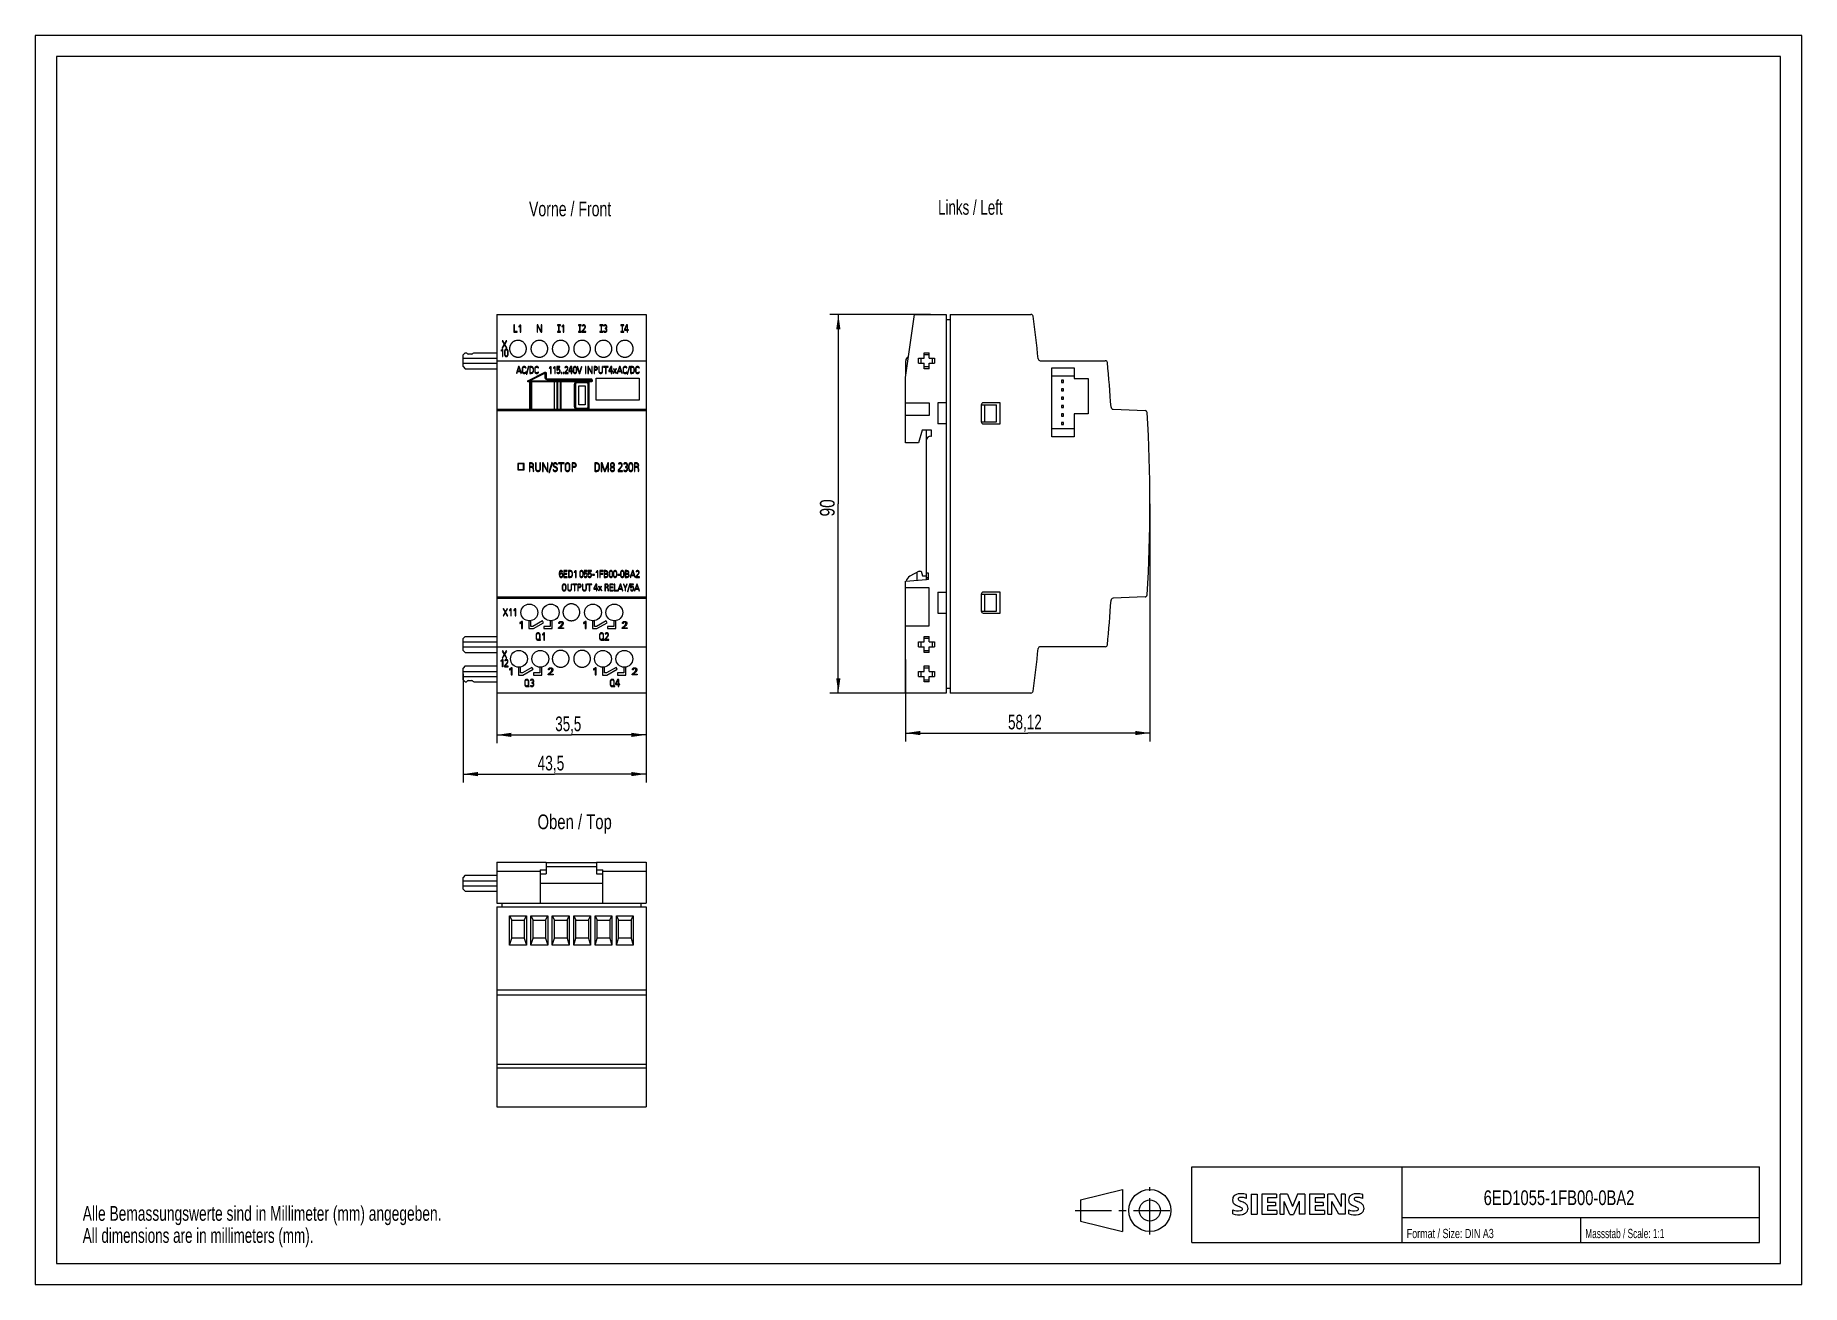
# Model space of a CAD drawing. Extents: x 0 to 420, y 0 to 297.
import ezdxf

# ---------------------------------------------------------------- set-up
doc = ezdxf.new("R2010")
doc.units = 0
doc.header["$LTSCALE"] = 23.1
doc.linetypes.add('CENTER', pattern=[0.6, 0.375, -0.075, 0.075, -0.075])
for name, color, linetype in [('10000_FRONT', 7, 'CONTINUOUS'), ('10100_DIM_FRONT', 7, 'CONTINUOUS'), ('10300_FRONT_GERMAN_ENGLISH', 7, 'CONTINUOUS'), ('10500_FRONT_LABELING', 7, 'CONTINUOUS'), ('11000_LEFT', 7, 'CONTINUOUS'), ('11100_DIM_LEFT', 7, 'CONTINUOUS'), ('11300_LEFT_GERMAN_ENGLISH', 7, 'CONTINUOUS'), ('13000_TOP', 7, 'CONTINUOUS'), ('13300_TOP_GERMAN_ENGLISH', 7, 'CONTINUOUS'), ('90000_FRAME', 7, 'CONTINUOUS'), ('91000_TIP', 7, 'CONTINUOUS')]:
    doc.layers.add(name, color=color, linetype=linetype)
doc.styles.get("Standard").update_dxf_attribs({"font": 'txt', "width": 0.8})
doc.dimstyles.new('DIMSTYLE_1', dxfattribs={"dimtxt": 3.5, "dimasz": 3.5, "dimexe": 0.18, "dimexo": 0.0625, "dimgap": 0.09, "dimtad": 1, "dimtxsty": 'STANDARD', "dimcen": 0.09, "dimazin": 3, "dimtp": 0.05, "dimtm": 0.05, "dimtfac": 1, "dimtofl": 0, "dimtmove": 0, "dimatfit": 3, "dimtolj": 1})

msp = doc.modelspace()

# ---------------------------------------------------------------- texts
at = {"layer": '10300_FRONT_GERMAN_ENGLISH', "linetype": 'CONTINUOUS', "width": 0.716117}
msp.add_text('Vorne / Front', height=3.5, dxfattribs=at).set_placement((117.382, 253.989))
at = {"layer": '11300_LEFT_GERMAN_ENGLISH', "linetype": 'CONTINUOUS', "width": 0.678571}
msp.add_text('Links / Left', height=3.5, dxfattribs=at).set_placement((214.654, 254.352))
at = {"layer": '13300_TOP_GERMAN_ENGLISH', "linetype": 'CONTINUOUS', "width": 0.754762}
msp.add_text('Oben / Top', height=3.5, dxfattribs=at).set_placement((119.403, 108.285))
at = {"layer": '90000_FRAME', "color": 7, "linetype": 'CONTINUOUS'}
for s, height, width, p in [('6ED1055-1FB00-0BA2', 3.5, 0.748677, (344.382, 18.925)), ('Format / Size: DIN A3', 2.2, 0.723356, (326.092, 11.067)), ('Massstab / Scale: 1:1', 2.2, 0.668934, (368.545, 11.067))]:
    msp.add_text(s, height=height, dxfattribs=dict(at, width=width)).set_placement(p)
at = {"layer": '91000_TIP', "color": 7, "linetype": 'CONTINUOUS'}
for s, width, p in [('Alle Bemassungswerte sind in Millimeter (mm) angegeben.', 0.699134, (11.276, 15.19)), ('All dimensions are in millimeters (mm).', 0.68254, (11.276, 9.94))]:
    msp.add_text(s, height=3.5, dxfattribs=dict(at, width=width)).set_placement(p)

# ---------------------------------------------------------------- blocks, each defined once
blk = doc.blocks.new('*D0')
at = {"layer": '10100_DIM_FRONT', "linetype": 'CONTINUOUS'}
for p, q in [((101.72, 145.19), (101.72, 119.38)), ((145.22, 146.13), (145.22, 119.38)), ((101.72, 121.38), (123.47, 121.38)), ((145.22, 121.38), (123.47, 121.38))]:
    blk.add_line(p, q, dxfattribs=at)
for points in [[(105.22, 121.88), (101.72, 121.38), (105.22, 120.88)], [(141.72, 120.88), (145.22, 121.38), (141.72, 121.88)]]:
    blk.add_solid(points, dxfattribs=at)
at = {"layer": '10100_DIM_FRONT', "linetype": 'CONTINUOUS', "width": 0.696429}
blk.add_text('43,5', height=3.5, dxfattribs=at).set_placement((119.43, 122.25))
blk = doc.blocks.new('*D1')
at = {"layer": '10100_DIM_FRONT', "linetype": 'CONTINUOUS'}
for p, q in [((109.715618, 185.641363), (109.715618, 128.698883)), ((145.215618, 185.641363), (145.215618, 128.698883)), ((109.715618, 130.698883), (127.465618, 130.698883)), ((145.215618, 130.698883), (127.465618, 130.698883))]:
    blk.add_line(p, q, dxfattribs=at)
for points in [[(113.215618, 131.198883), (109.715618, 130.698883), (113.215618, 130.198883)], [(141.715618, 130.198883), (145.215618, 130.698883), (141.715618, 131.198883)]]:
    blk.add_solid(points, dxfattribs=at)
at = {"layer": '10100_DIM_FRONT', "linetype": 'CONTINUOUS', "width": 0.678571}
blk.add_text('35,5', height=3.5, dxfattribs=at).set_placement((123.63496, 131.573883))
blk = doc.blocks.new('*D2')
at = {"layer": '11100_DIM_LEFT', "linetype": 'CONTINUOUS'}
for p, q in [((265.036694, 185.642363), (265.036694, 129.136403)), ((206.914282, 148.642363), (206.914282, 129.136403)), ((206.914282, 131.136403), (235.975488, 131.136403)), ((265.036694, 131.136403), (235.975488, 131.136403))]:
    blk.add_line(p, q, dxfattribs=at)
for points in [[(210.414282, 131.636403), (206.914282, 131.136403), (210.414282, 130.636403)], [(261.536694, 130.636403), (265.036694, 131.136403), (261.536694, 131.636403)]]:
    blk.add_solid(points, dxfattribs=at)
at = {"layer": '11100_DIM_LEFT', "linetype": 'CONTINUOUS', "width": 0.685714}
blk.add_text('58,12', height=3.5, dxfattribs=at).set_placement((231.285488, 132.011403))
blk = doc.blocks.new('*D3')
at = {"layer": '11100_DIM_LEFT', "linetype": 'CONTINUOUS'}
for p, q in [((212.818339, 230.642363), (188.933696, 230.642363)), ((190.933696, 230.642363), (190.933696, 185.642363)), ((190.933696, 140.642363), (190.933696, 185.642363)), ((211.763282, 140.642363), (188.933696, 140.642363))]:
    blk.add_line(p, q, dxfattribs=at)
for points in [[(191.433696, 227.142363), (190.933696, 230.642363), (190.433696, 227.142363)], [(190.433696, 144.142363), (190.933696, 140.642363), (191.433696, 144.142363)]]:
    blk.add_solid(points, dxfattribs=at)
at = {"layer": '11100_DIM_LEFT', "linetype": 'CONTINUOUS', "width": 0.785714}
blk.add_text('90', height=3.5, rotation=90, dxfattribs=at).set_placement((190.058696, 182.622494))

# ---------------------------------------------------------------- dimensions: what is measured, and where the dimension line sits
at = {"layer": '10100_DIM_FRONT', "linetype": 'CONTINUOUS'}
for base, p1, p2, text, picture, middle in [((145.216, 130.699), (109.716, 185.641), (145.216, 185.641), '35,5', '*D1', (128.385, 133.324)), ((145.216, 121.377), (101.716, 145.192), (145.216, 146.129), '43,5', '*D0', (124.307, 124.002))]:
    dim = msp.add_linear_dim(base=base, p1=p1, p2=p2, text=text, dimstyle='DIMSTYLE_1', dxfattribs=at)
    dim.commit()
    dim.dimension.update_dxf_attribs({"geometry": picture, "text_midpoint": middle, "dimtype": 160})
at = {"layer": '11100_DIM_LEFT', "linetype": 'CONTINUOUS'}
dim = msp.add_linear_dim(base=(190.934, 140.642), p1=(212.818, 230.642), p2=(211.763, 140.642), angle=270, text='90', dimstyle='DIMSTYLE_1', dxfattribs=at)
dim.commit()
dim.dimension.update_dxf_attribs({"geometry": '*D3', "text_midpoint": (188.309, 185.372), "dimtype": 160})
dim = msp.add_linear_dim(base=(265.037, 131.136), p1=(206.914, 148.642), p2=(265.037, 185.642), text='58,12', dimstyle='DIMSTYLE_1', dxfattribs=at)
dim.commit()
dim.dimension.update_dxf_attribs({"geometry": '*D2', "text_midpoint": (237.285, 133.761), "dimtype": 160})

# ---------------------------------------------------------------- linework, layer by layer
at = {"layer": '10000_FRONT', "color": 7, "linetype": 'CONTINUOUS'}
for p, q in [((109.716, 230.642), (109.716, 140.642)), ((109.716, 230.642), (145.216, 230.642)), ((145.216, 230.642), (145.216, 140.642)), ((102.216, 221.542), (101.716, 221.042)), ((101.716, 218.242), (101.716, 221.042)), ((101.716, 220.242), (109.716, 220.242)), ((101.716, 219.042), (109.716, 219.042)), ((102.216, 221.542), (102.491, 221.542)), ((103.616, 221.242), (103.116, 221.242)), ((104.24, 221.542), (109.716, 221.542)), ((109.716, 219.642), (145.216, 219.642)), ((101.716, 218.242), (102.216, 217.742)), ((102.216, 217.742), (109.716, 217.742)), ((117.136, 214.831), (121.175, 216.894)), ((132.216, 214.642), (117.181, 214.642)), ((117.466, 214.642), (117.466, 208.142)), ((117.566, 214.642), (117.566, 208.142)), ((121.266, 216.716), (117.597, 214.842)), ((117.597, 214.842), (132.416, 214.842)), ((117.931, 214.642), (117.931, 208.142)), ((117.947, 214.642), (117.947, 208.142)), ((121.175, 216.894), (121.266, 216.716)), ((121.266, 215.542), (121.266, 216.716)), ((121.466, 216.716), (121.266, 216.716)), ((121.466, 215.542), (121.266, 215.542)), ((121.466, 216.716), (121.466, 215.542)), ((121.666, 215.342), (121.666, 215.142)), ((121.666, 215.342), (132.216, 215.342)), ((121.666, 215.142), (132.416, 215.142)), ((123.475, 208.142), (123.475, 214.642)), ((123.966, 214.642), (123.966, 208.142)), ((124.166, 214.642), (124.166, 208.142)), ((124.766, 214.642), (124.766, 208.142)), ((124.966, 214.642), (124.966, 208.142)), ((128.646, 214.367), (128.526, 214.642)), ((128.766, 214.392), (128.766, 214.642)), ((131.166, 214.392), (128.766, 214.392)), ((131.166, 214.392), (131.166, 214.642)), ((131.286, 214.367), (131.405, 214.642)), ((131.441, 214.212), (131.716, 214.332)), ((131.716, 208.142), (131.716, 214.642)), ((132.216, 214.642), (132.216, 215.342)), ((132.416, 215.142), (132.416, 214.842)), ((133.336, 210.262), (133.336, 215.522)), ((133.336, 215.522), (143.596, 215.522)), ((143.596, 215.522), (143.596, 210.262)), ((128.166, 208.692), (128.166, 214.092)), ((128.466, 214.092), (128.166, 214.092)), ((128.466, 214.092), (128.466, 208.692)), ((129.203, 209.13), (129.203, 213.655)), ((129.203, 213.655), (130.728, 213.655)), ((130.728, 213.655), (130.728, 209.13)), ((131.466, 208.692), (131.466, 214.092)), ((131.716, 214.092), (131.466, 214.092)), ((143.596, 210.262), (133.336, 210.262)), ((109.716, 208.123), (145.216, 208.123)), ((109.716, 207.79), (145.216, 207.79)), ((117.466, 208.142), (131.716, 208.142)), ((128.466, 208.692), (128.166, 208.692)), ((128.646, 208.417), (128.526, 208.142)), ((128.766, 208.392), (128.766, 208.142)), ((128.766, 208.392), (131.166, 208.392)), ((130.728, 209.13), (129.203, 209.13)), ((131.166, 208.392), (131.166, 208.142)), ((131.286, 208.417), (131.405, 208.142)), ((131.441, 208.572), (131.716, 208.453)), ((131.466, 208.692), (131.716, 208.692)), ((114.716, 195.2), (114.716, 193.699)), ((116.216, 195.2), (114.716, 195.2)), ((114.716, 193.699), (116.216, 193.699)), ((114.816, 195.1), (114.816, 193.799)), ((116.116, 195.1), (114.816, 195.1)), ((114.816, 193.799), (116.116, 193.799)), ((116.116, 193.799), (116.116, 195.1)), ((116.216, 193.699), (116.216, 195.2)), ((109.716, 163.495), (145.216, 163.495)), ((109.716, 163.162), (145.216, 163.162)), ((117.327, 157.814), (117.327, 155.96)), ((117.824, 157.814), (117.327, 157.814)), ((117.327, 155.96), (118.422, 155.96)), ((117.824, 156.461), (117.824, 157.814)), ((118.29, 156.461), (117.824, 156.461)), ((120.574, 157.779), (118.29, 156.461)), ((118.422, 155.96), (120.824, 157.346)), ((120.824, 157.346), (120.574, 157.779)), ((120.905, 156.46), (120.905, 155.96)), ((122.405, 156.46), (120.905, 156.46)), ((120.905, 155.96), (122.905, 155.96)), ((122.405, 157.82), (122.405, 156.46)), ((122.905, 157.82), (122.405, 157.82)), ((122.905, 155.96), (122.905, 157.82)), ((132.45, 157.814), (132.45, 155.96)), ((132.947, 157.814), (132.45, 157.814)), ((132.45, 155.96), (133.545, 155.96)), ((132.947, 156.461), (132.947, 157.814)), ((133.413, 156.461), (132.947, 156.461)), ((135.697, 157.779), (133.413, 156.461)), ((133.545, 155.96), (135.947, 157.346)), ((135.947, 157.346), (135.697, 157.779)), ((136.028, 156.46), (136.028, 155.96)), ((137.528, 156.46), (136.028, 156.46)), ((136.028, 155.96), (138.028, 155.96)), ((137.528, 157.82), (137.528, 156.46)), ((138.028, 157.82), (137.528, 157.82)), ((138.028, 155.96), (138.028, 157.82)), ((102.216, 154.092), (101.716, 153.592)), ((101.716, 150.792), (101.716, 153.592)), ((101.716, 152.792), (109.716, 152.792)), ((101.716, 151.592), (109.716, 151.592)), ((102.216, 154.092), (109.716, 154.092)), ((109.716, 151.642), (145.216, 151.642)), ((101.716, 150.792), (102.216, 150.292)), ((102.216, 147.092), (101.716, 146.592)), ((102.216, 150.292), (109.716, 150.292)), ((102.216, 147.092), (109.716, 147.092)), ((101.716, 143.792), (101.716, 146.592)), ((101.716, 145.792), (109.716, 145.792)), ((101.716, 144.592), (109.716, 144.592)), ((101.716, 143.792), (102.216, 143.292)), ((102.216, 143.292), (102.491, 143.292)), ((103.116, 143.592), (103.616, 143.592)), ((104.24, 143.292), (109.716, 143.292)), ((114.849, 146.788), (114.849, 144.934)), ((115.345, 146.788), (114.849, 146.788)), ((114.849, 144.934), (115.944, 144.934)), ((115.345, 145.435), (115.345, 146.788)), ((115.811, 145.435), (115.345, 145.435)), ((118.096, 146.753), (115.811, 145.435)), ((115.944, 144.934), (118.346, 146.319)), ((118.346, 146.319), (118.096, 146.753)), ((118.427, 145.434), (118.427, 144.934)), ((119.926, 145.434), (118.427, 145.434)), ((118.427, 144.934), (120.426, 144.934)), ((119.926, 146.794), (119.926, 145.434)), ((120.426, 146.794), (119.926, 146.794)), ((120.426, 144.934), (120.426, 146.794)), ((134.827, 146.788), (134.827, 144.934)), ((135.324, 146.788), (134.827, 146.788)), ((134.827, 144.934), (135.922, 144.934)), ((135.324, 145.435), (135.324, 146.788)), ((135.79, 145.435), (135.324, 145.435)), ((138.074, 146.753), (135.79, 145.435)), ((135.922, 144.934), (138.324, 146.319)), ((138.324, 146.319), (138.074, 146.753)), ((138.405, 145.434), (138.405, 144.934)), ((139.905, 145.434), (138.405, 145.434)), ((138.405, 144.934), (140.405, 144.934)), ((139.905, 146.794), (139.905, 145.434)), ((140.405, 146.794), (139.905, 146.794)), ((140.405, 144.934), (140.405, 146.794)), ((145.216, 140.642), (109.716, 140.642))]:
    msp.add_line(p, q, dxfattribs=at)
for centre in [(117.471, 159.811), (122.551, 159.811), (132.594, 159.811), (137.674, 159.811), (114.993, 148.785), (120.073, 148.785), (134.971, 148.785), (140.051, 148.785)]:
    msp.add_circle(centre, 2, dxfattribs=at)
for centre, radius, start, end in [((103.116, 222.042), 0.8, 218.68219, 270), ((103.616, 222.042), 0.8, 270, 321.31781), ((128.766, 214.092), 0.6, 113.55646, 180), ((128.766, 214.092), 0.3, 90, 180), ((131.166, 214.092), 0.3, 0, 90), ((131.166, 214.092), 0.6, 23.55646, 66.44354), ((132.216, 215.142), 0.2, 0, 90), ((128.766, 208.692), 0.6, 180, 246.44354), ((128.766, 208.692), 0.3, 180, 270), ((131.166, 208.692), 0.3, 270, 360), ((131.166, 208.692), 0.6, 293.55646, 336.44354), ((103.116, 142.792), 0.8, 90, 141.31781), ((103.616, 142.792), 0.8, 38.68219, 90)]:
    msp.add_arc(centre, radius, start, end, dxfattribs=at)
for points, knots in [([(116.766, 222.492), (116.766, 222.558), (116.762, 222.623), (116.75, 222.753), (116.74, 222.817), (116.715, 222.945), (116.699, 223.008), (116.671, 223.102), (116.661, 223.133), (116.638, 223.195), (116.627, 223.226), (116.589, 223.316), (116.534, 223.434), (116.467, 223.546), (116.413, 223.627), (116.394, 223.654), (116.355, 223.707), (116.335, 223.733), (116.272, 223.809), (116.228, 223.858), (116.09, 223.996), (115.99, 224.079), (115.867, 224.162), (115.853, 224.171), (115.825, 224.189), (115.811, 224.197), (115.769, 224.223), (115.74, 224.239), (115.654, 224.286), (115.595, 224.314), (115.474, 224.364), (115.413, 224.386), (115.319, 224.415), (115.287, 224.424), (115.223, 224.44), (115.191, 224.447), (115.093, 224.466), (114.963, 224.486), (114.833, 224.492), (114.702, 224.492), (114.637, 224.489), (114.538, 224.48), (114.505, 224.476), (114.44, 224.466), (114.278, 224.438), (114.121, 224.39), (113.97, 224.328), (113.94, 224.314), (113.895, 224.293), (113.88, 224.286), (113.851, 224.271), (113.777, 224.233), (113.707, 224.191), (113.545, 224.082), (113.444, 223.999), (113.327, 223.882), (113.304, 223.858), (113.26, 223.81), (113.239, 223.785), (113.177, 223.709), (113.138, 223.657), (113.066, 223.549), (113.032, 223.493), (112.986, 223.406), (112.971, 223.377), (112.943, 223.317), (112.93, 223.287), (112.892, 223.196), (112.849, 223.074), (112.817, 222.948), (112.798, 222.852), (112.792, 222.82), (112.783, 222.755), (112.779, 222.722), (112.769, 222.624), (112.766, 222.558), (112.766, 222.492)], [0, 0, 0, 0, 0.03125, 0.03125, 0.0625, 0.0625, 0.09375, 0.09375, 0.109375, 0.109375, 0.125, 0.125, 0.15625, 0.1875, 0.1875, 0.203125, 0.203125, 0.21875, 0.21875, 0.25, 0.25, 0.3125, 0.3125, 0.3203125, 0.3203125, 0.328125, 0.328125, 0.34375, 0.34375, 0.375, 0.375, 0.40625, 0.40625, 0.421875, 0.421875, 0.4375, 0.4375, 0.46875, 0.5, 0.5, 0.53125, 0.53125, 0.546875, 0.546875, 0.5625, 0.625, 0.625, 0.640625, 0.640625, 0.6484375, 0.6484375, 0.65625, 0.6875, 0.6875, 0.75, 0.75, 0.765625, 0.765625, 0.78125, 0.78125, 0.8125, 0.8125, 0.84375, 0.84375, 0.859375, 0.859375, 0.875, 0.875, 0.90625, 0.9375, 0.9375, 0.953125, 0.953125, 0.96875, 0.96875, 1, 1, 1, 1]), ([(121.846, 222.492), (121.846, 222.558), (121.842, 222.623), (121.83, 222.753), (121.82, 222.817), (121.795, 222.945), (121.779, 223.008), (121.751, 223.102), (121.741, 223.133), (121.718, 223.195), (121.707, 223.226), (121.669, 223.316), (121.614, 223.434), (121.547, 223.546), (121.493, 223.627), (121.474, 223.654), (121.435, 223.707), (121.415, 223.733), (121.352, 223.809), (121.308, 223.858), (121.17, 223.996), (121.07, 224.079), (120.947, 224.162), (120.933, 224.171), (120.905, 224.189), (120.891, 224.197), (120.849, 224.223), (120.82, 224.239), (120.734, 224.286), (120.675, 224.314), (120.554, 224.364), (120.493, 224.386), (120.399, 224.415), (120.367, 224.424), (120.303, 224.44), (120.271, 224.447), (120.173, 224.466), (120.043, 224.486), (119.913, 224.492), (119.782, 224.492), (119.717, 224.489), (119.618, 224.48), (119.585, 224.476), (119.52, 224.466), (119.358, 224.438), (119.201, 224.39), (119.05, 224.328), (119.02, 224.314), (118.975, 224.293), (118.96, 224.286), (118.931, 224.271), (118.857, 224.233), (118.787, 224.191), (118.625, 224.082), (118.524, 223.999), (118.407, 223.882), (118.384, 223.858), (118.34, 223.81), (118.319, 223.785), (118.257, 223.709), (118.218, 223.657), (118.146, 223.549), (118.112, 223.493), (118.066, 223.406), (118.051, 223.377), (118.023, 223.317), (118.01, 223.287), (117.972, 223.196), (117.929, 223.074), (117.897, 222.948), (117.878, 222.852), (117.872, 222.82), (117.863, 222.755), (117.859, 222.722), (117.849, 222.624), (117.846, 222.558), (117.846, 222.492)], [0, 0, 0, 0, 0.03125, 0.03125, 0.0625, 0.0625, 0.09375, 0.09375, 0.109375, 0.109375, 0.125, 0.125, 0.15625, 0.1875, 0.1875, 0.203125, 0.203125, 0.21875, 0.21875, 0.25, 0.25, 0.3125, 0.3125, 0.3203125, 0.3203125, 0.328125, 0.328125, 0.34375, 0.34375, 0.375, 0.375, 0.40625, 0.40625, 0.421875, 0.421875, 0.4375, 0.4375, 0.46875, 0.5, 0.5, 0.53125, 0.53125, 0.546875, 0.546875, 0.5625, 0.625, 0.625, 0.640625, 0.640625, 0.6484375, 0.6484375, 0.65625, 0.6875, 0.6875, 0.75, 0.75, 0.765625, 0.765625, 0.78125, 0.78125, 0.8125, 0.8125, 0.84375, 0.84375, 0.859375, 0.859375, 0.875, 0.875, 0.90625, 0.9375, 0.9375, 0.953125, 0.953125, 0.96875, 0.96875, 1, 1, 1, 1]), ([(126.926, 222.492), (126.926, 222.558), (126.922, 222.623), (126.91, 222.753), (126.9, 222.817), (126.875, 222.945), (126.859, 223.008), (126.831, 223.102), (126.821, 223.133), (126.798, 223.195), (126.787, 223.226), (126.749, 223.316), (126.694, 223.434), (126.627, 223.546), (126.573, 223.627), (126.554, 223.654), (126.515, 223.707), (126.495, 223.733), (126.432, 223.809), (126.388, 223.858), (126.25, 223.996), (126.15, 224.079), (126.027, 224.162), (126.013, 224.171), (125.985, 224.189), (125.971, 224.197), (125.929, 224.223), (125.9, 224.239), (125.814, 224.286), (125.755, 224.314), (125.634, 224.364), (125.573, 224.386), (125.479, 224.415), (125.447, 224.424), (125.383, 224.44), (125.351, 224.447), (125.253, 224.466), (125.123, 224.486), (124.993, 224.492), (124.862, 224.492), (124.797, 224.489), (124.698, 224.48), (124.665, 224.476), (124.6, 224.466), (124.438, 224.438), (124.281, 224.39), (124.13, 224.328), (124.1, 224.314), (124.055, 224.293), (124.04, 224.286), (124.011, 224.271), (123.937, 224.233), (123.867, 224.191), (123.705, 224.082), (123.604, 223.999), (123.487, 223.882), (123.464, 223.858), (123.42, 223.81), (123.399, 223.785), (123.337, 223.709), (123.298, 223.657), (123.226, 223.549), (123.192, 223.493), (123.146, 223.406), (123.131, 223.377), (123.103, 223.317), (123.09, 223.287), (123.052, 223.196), (123.009, 223.074), (122.977, 222.948), (122.958, 222.852), (122.952, 222.82), (122.943, 222.755), (122.939, 222.722), (122.929, 222.624), (122.926, 222.558), (122.926, 222.492)], [0, 0, 0, 0, 0.03125, 0.03125, 0.0625, 0.0625, 0.09375, 0.09375, 0.109375, 0.109375, 0.125, 0.125, 0.15625, 0.1875, 0.1875, 0.203125, 0.203125, 0.21875, 0.21875, 0.25, 0.25, 0.3125, 0.3125, 0.3203125, 0.3203125, 0.328125, 0.328125, 0.34375, 0.34375, 0.375, 0.375, 0.40625, 0.40625, 0.421875, 0.421875, 0.4375, 0.4375, 0.46875, 0.5, 0.5, 0.53125, 0.53125, 0.546875, 0.546875, 0.5625, 0.625, 0.625, 0.640625, 0.640625, 0.6484375, 0.6484375, 0.65625, 0.6875, 0.6875, 0.75, 0.75, 0.765625, 0.765625, 0.78125, 0.78125, 0.8125, 0.8125, 0.84375, 0.84375, 0.859375, 0.859375, 0.875, 0.875, 0.90625, 0.9375, 0.9375, 0.953125, 0.953125, 0.96875, 0.96875, 1, 1, 1, 1]), ([(132.006, 222.492), (132.006, 222.558), (132.002, 222.623), (131.99, 222.753), (131.98, 222.817), (131.955, 222.945), (131.939, 223.008), (131.911, 223.102), (131.901, 223.133), (131.878, 223.195), (131.867, 223.226), (131.829, 223.316), (131.774, 223.434), (131.707, 223.546), (131.653, 223.627), (131.634, 223.654), (131.595, 223.707), (131.575, 223.733), (131.512, 223.809), (131.468, 223.858), (131.33, 223.996), (131.23, 224.079), (131.107, 224.162), (131.093, 224.171), (131.065, 224.189), (131.051, 224.197), (131.009, 224.223), (130.98, 224.239), (130.894, 224.286), (130.835, 224.314), (130.714, 224.364), (130.653, 224.386), (130.559, 224.415), (130.527, 224.424), (130.463, 224.44), (130.431, 224.447), (130.333, 224.466), (130.203, 224.486), (130.073, 224.492), (129.942, 224.492), (129.877, 224.489), (129.778, 224.48), (129.745, 224.476), (129.68, 224.466), (129.518, 224.438), (129.361, 224.39), (129.21, 224.328), (129.18, 224.314), (129.135, 224.293), (129.12, 224.286), (129.091, 224.271), (129.017, 224.233), (128.947, 224.191), (128.785, 224.082), (128.684, 223.999), (128.567, 223.882), (128.544, 223.858), (128.5, 223.81), (128.479, 223.785), (128.417, 223.709), (128.378, 223.657), (128.306, 223.549), (128.272, 223.493), (128.226, 223.406), (128.211, 223.377), (128.183, 223.317), (128.17, 223.287), (128.132, 223.196), (128.089, 223.074), (128.057, 222.948), (128.038, 222.852), (128.032, 222.82), (128.023, 222.755), (128.019, 222.722), (128.009, 222.624), (128.006, 222.558), (128.006, 222.492)], [0, 0, 0, 0, 0.03125, 0.03125, 0.0625, 0.0625, 0.09375, 0.09375, 0.109375, 0.109375, 0.125, 0.125, 0.15625, 0.1875, 0.1875, 0.203125, 0.203125, 0.21875, 0.21875, 0.25, 0.25, 0.3125, 0.3125, 0.3203125, 0.3203125, 0.328125, 0.328125, 0.34375, 0.34375, 0.375, 0.375, 0.40625, 0.40625, 0.421875, 0.421875, 0.4375, 0.4375, 0.46875, 0.5, 0.5, 0.53125, 0.53125, 0.546875, 0.546875, 0.5625, 0.625, 0.625, 0.640625, 0.640625, 0.6484375, 0.6484375, 0.65625, 0.6875, 0.6875, 0.75, 0.75, 0.765625, 0.765625, 0.78125, 0.78125, 0.8125, 0.8125, 0.84375, 0.84375, 0.859375, 0.859375, 0.875, 0.875, 0.90625, 0.9375, 0.9375, 0.953125, 0.953125, 0.96875, 0.96875, 1, 1, 1, 1]), ([(137.086, 222.492), (137.086, 222.558), (137.082, 222.623), (137.07, 222.753), (137.06, 222.817), (137.035, 222.945), (137.019, 223.008), (136.991, 223.102), (136.981, 223.133), (136.958, 223.195), (136.947, 223.226), (136.909, 223.316), (136.854, 223.434), (136.787, 223.546), (136.733, 223.627), (136.714, 223.654), (136.675, 223.707), (136.655, 223.733), (136.592, 223.809), (136.548, 223.858), (136.41, 223.996), (136.31, 224.079), (136.187, 224.162), (136.173, 224.171), (136.145, 224.189), (136.131, 224.197), (136.089, 224.223), (136.06, 224.239), (135.974, 224.286), (135.915, 224.314), (135.794, 224.364), (135.733, 224.386), (135.639, 224.415), (135.607, 224.424), (135.543, 224.44), (135.511, 224.447), (135.413, 224.466), (135.283, 224.486), (135.153, 224.492), (135.022, 224.492), (134.957, 224.489), (134.858, 224.48), (134.825, 224.476), (134.76, 224.466), (134.598, 224.438), (134.441, 224.39), (134.29, 224.328), (134.26, 224.314), (134.215, 224.293), (134.2, 224.286), (134.171, 224.271), (134.097, 224.233), (134.027, 224.191), (133.865, 224.082), (133.764, 223.999), (133.647, 223.882), (133.624, 223.858), (133.58, 223.81), (133.559, 223.785), (133.497, 223.709), (133.458, 223.657), (133.386, 223.549), (133.352, 223.493), (133.306, 223.406), (133.291, 223.377), (133.263, 223.317), (133.25, 223.287), (133.212, 223.196), (133.169, 223.074), (133.137, 222.948), (133.118, 222.852), (133.112, 222.82), (133.103, 222.755), (133.099, 222.722), (133.089, 222.624), (133.086, 222.558), (133.086, 222.492)], [0, 0, 0, 0, 0.03125, 0.03125, 0.0625, 0.0625, 0.09375, 0.09375, 0.109375, 0.109375, 0.125, 0.125, 0.15625, 0.1875, 0.1875, 0.203125, 0.203125, 0.21875, 0.21875, 0.25, 0.25, 0.3125, 0.3125, 0.3203125, 0.3203125, 0.328125, 0.328125, 0.34375, 0.34375, 0.375, 0.375, 0.40625, 0.40625, 0.421875, 0.421875, 0.4375, 0.4375, 0.46875, 0.5, 0.5, 0.53125, 0.53125, 0.546875, 0.546875, 0.5625, 0.625, 0.625, 0.640625, 0.640625, 0.6484375, 0.6484375, 0.65625, 0.6875, 0.6875, 0.75, 0.75, 0.765625, 0.765625, 0.78125, 0.78125, 0.8125, 0.8125, 0.84375, 0.84375, 0.859375, 0.859375, 0.875, 0.875, 0.90625, 0.9375, 0.9375, 0.953125, 0.953125, 0.96875, 0.96875, 1, 1, 1, 1]), ([(142.166, 222.492), (142.166, 222.558), (142.162, 222.623), (142.15, 222.753), (142.14, 222.817), (142.115, 222.945), (142.099, 223.008), (142.071, 223.102), (142.061, 223.133), (142.038, 223.195), (142.027, 223.226), (141.989, 223.316), (141.934, 223.434), (141.867, 223.546), (141.813, 223.627), (141.794, 223.654), (141.755, 223.707), (141.735, 223.733), (141.672, 223.809), (141.628, 223.858), (141.49, 223.996), (141.39, 224.079), (141.267, 224.162), (141.253, 224.171), (141.225, 224.189), (141.211, 224.197), (141.169, 224.223), (141.14, 224.239), (141.054, 224.286), (140.995, 224.314), (140.874, 224.364), (140.813, 224.386), (140.719, 224.415), (140.687, 224.424), (140.623, 224.44), (140.591, 224.447), (140.493, 224.466), (140.363, 224.486), (140.233, 224.492), (140.102, 224.492), (140.037, 224.489), (139.938, 224.48), (139.905, 224.476), (139.84, 224.466), (139.678, 224.438), (139.521, 224.39), (139.37, 224.328), (139.34, 224.314), (139.295, 224.293), (139.28, 224.286), (139.251, 224.271), (139.177, 224.233), (139.107, 224.191), (138.945, 224.082), (138.844, 223.999), (138.727, 223.882), (138.704, 223.858), (138.66, 223.81), (138.639, 223.785), (138.577, 223.709), (138.538, 223.657), (138.466, 223.549), (138.432, 223.493), (138.386, 223.406), (138.371, 223.377), (138.343, 223.317), (138.33, 223.287), (138.292, 223.196), (138.249, 223.074), (138.217, 222.948), (138.198, 222.852), (138.192, 222.82), (138.183, 222.755), (138.179, 222.722), (138.169, 222.624), (138.166, 222.558), (138.166, 222.492)], [0, 0, 0, 0, 0.03125, 0.03125, 0.0625, 0.0625, 0.09375, 0.09375, 0.109375, 0.109375, 0.125, 0.125, 0.15625, 0.1875, 0.1875, 0.203125, 0.203125, 0.21875, 0.21875, 0.25, 0.25, 0.3125, 0.3125, 0.3203125, 0.3203125, 0.328125, 0.328125, 0.34375, 0.34375, 0.375, 0.375, 0.40625, 0.40625, 0.421875, 0.421875, 0.4375, 0.4375, 0.46875, 0.5, 0.5, 0.53125, 0.53125, 0.546875, 0.546875, 0.5625, 0.625, 0.625, 0.640625, 0.640625, 0.6484375, 0.6484375, 0.65625, 0.6875, 0.6875, 0.75, 0.75, 0.765625, 0.765625, 0.78125, 0.78125, 0.8125, 0.8125, 0.84375, 0.84375, 0.859375, 0.859375, 0.875, 0.875, 0.90625, 0.9375, 0.9375, 0.953125, 0.953125, 0.96875, 0.96875, 1, 1, 1, 1]), ([(112.766, 222.492), (112.766, 222.427), (112.769, 222.361), (112.782, 222.232), (112.791, 222.168), (112.816, 222.04), (112.832, 221.977), (112.86, 221.883), (112.871, 221.852), (112.893, 221.79), (112.905, 221.759), (112.942, 221.669), (112.998, 221.551), (113.064, 221.439), (113.118, 221.358), (113.137, 221.331), (113.176, 221.278), (113.196, 221.252), (113.259, 221.175), (113.303, 221.127), (113.441, 220.988), (113.542, 220.905), (113.664, 220.823), (113.678, 220.814), (113.706, 220.796), (113.72, 220.787), (113.763, 220.762), (113.791, 220.746), (113.878, 220.699), (113.937, 220.671), (114.057, 220.621), (114.119, 220.599), (114.213, 220.57), (114.245, 220.561), (114.308, 220.545), (114.341, 220.538), (114.438, 220.518), (114.568, 220.499), (114.698, 220.492), (114.829, 220.492), (114.895, 220.495), (114.993, 220.505), (115.026, 220.509), (115.091, 220.519), (115.124, 220.524), (115.22, 220.544), (115.284, 220.56), (115.409, 220.597), (115.47, 220.619), (115.561, 220.657), (115.591, 220.67), (115.636, 220.692), (115.651, 220.699), (115.68, 220.714), (115.754, 220.752), (115.824, 220.794), (115.986, 220.903), (116.088, 220.986), (116.204, 221.102), (116.227, 221.126), (116.271, 221.175), (116.292, 221.2), (116.354, 221.276), (116.393, 221.328), (116.465, 221.436), (116.499, 221.492), (116.545, 221.579), (116.56, 221.608), (116.588, 221.668), (116.601, 221.698), (116.639, 221.788), (116.683, 221.911), (116.714, 222.037), (116.733, 222.133), (116.739, 222.165), (116.749, 222.23), (116.753, 222.263), (116.762, 222.361), (116.766, 222.427), (116.766, 222.492)], [0, 0, 0, 0, 0.03125, 0.03125, 0.0625, 0.0625, 0.09375, 0.09375, 0.109375, 0.109375, 0.125, 0.125, 0.15625, 0.1875, 0.1875, 0.203125, 0.203125, 0.21875, 0.21875, 0.25, 0.25, 0.3125, 0.3125, 0.3203125, 0.3203125, 0.328125, 0.328125, 0.34375, 0.34375, 0.375, 0.375, 0.40625, 0.40625, 0.421875, 0.421875, 0.4375, 0.4375, 0.46875, 0.5, 0.5, 0.53125, 0.53125, 0.546875, 0.546875, 0.5625, 0.5625, 0.59375, 0.59375, 0.625, 0.625, 0.640625, 0.640625, 0.6484375, 0.6484375, 0.65625, 0.6875, 0.6875, 0.75, 0.75, 0.765625, 0.765625, 0.78125, 0.78125, 0.8125, 0.8125, 0.84375, 0.84375, 0.859375, 0.859375, 0.875, 0.875, 0.90625, 0.9375, 0.9375, 0.953125, 0.953125, 0.96875, 0.96875, 1, 1, 1, 1]), ([(117.846, 222.492), (117.846, 222.427), (117.849, 222.361), (117.862, 222.232), (117.871, 222.168), (117.896, 222.04), (117.912, 221.977), (117.94, 221.883), (117.951, 221.852), (117.973, 221.79), (117.985, 221.759), (118.022, 221.669), (118.078, 221.551), (118.144, 221.439), (118.198, 221.358), (118.217, 221.331), (118.256, 221.278), (118.276, 221.252), (118.339, 221.175), (118.383, 221.127), (118.521, 220.988), (118.622, 220.905), (118.744, 220.823), (118.758, 220.814), (118.786, 220.796), (118.8, 220.787), (118.843, 220.762), (118.871, 220.746), (118.958, 220.699), (119.017, 220.671), (119.137, 220.621), (119.199, 220.599), (119.293, 220.57), (119.325, 220.561), (119.388, 220.545), (119.421, 220.538), (119.518, 220.518), (119.648, 220.499), (119.778, 220.492), (119.909, 220.492), (119.975, 220.495), (120.073, 220.505), (120.106, 220.509), (120.171, 220.519), (120.204, 220.524), (120.3, 220.544), (120.364, 220.56), (120.489, 220.597), (120.55, 220.619), (120.641, 220.657), (120.671, 220.67), (120.716, 220.692), (120.731, 220.699), (120.76, 220.714), (120.834, 220.752), (120.904, 220.794), (121.066, 220.903), (121.168, 220.986), (121.284, 221.102), (121.307, 221.126), (121.351, 221.175), (121.372, 221.2), (121.434, 221.276), (121.473, 221.328), (121.545, 221.436), (121.579, 221.492), (121.625, 221.579), (121.64, 221.608), (121.668, 221.668), (121.681, 221.698), (121.719, 221.788), (121.763, 221.911), (121.794, 222.037), (121.813, 222.133), (121.819, 222.165), (121.829, 222.23), (121.833, 222.263), (121.842, 222.361), (121.846, 222.427), (121.846, 222.492)], [0, 0, 0, 0, 0.03125, 0.03125, 0.0625, 0.0625, 0.09375, 0.09375, 0.109375, 0.109375, 0.125, 0.125, 0.15625, 0.1875, 0.1875, 0.203125, 0.203125, 0.21875, 0.21875, 0.25, 0.25, 0.3125, 0.3125, 0.3203125, 0.3203125, 0.328125, 0.328125, 0.34375, 0.34375, 0.375, 0.375, 0.40625, 0.40625, 0.421875, 0.421875, 0.4375, 0.4375, 0.46875, 0.5, 0.5, 0.53125, 0.53125, 0.546875, 0.546875, 0.5625, 0.5625, 0.59375, 0.59375, 0.625, 0.625, 0.640625, 0.640625, 0.6484375, 0.6484375, 0.65625, 0.6875, 0.6875, 0.75, 0.75, 0.765625, 0.765625, 0.78125, 0.78125, 0.8125, 0.8125, 0.84375, 0.84375, 0.859375, 0.859375, 0.875, 0.875, 0.90625, 0.9375, 0.9375, 0.953125, 0.953125, 0.96875, 0.96875, 1, 1, 1, 1]), ([(122.926, 222.492), (122.926, 222.427), (122.929, 222.361), (122.942, 222.232), (122.951, 222.168), (122.976, 222.04), (122.992, 221.977), (123.02, 221.883), (123.031, 221.852), (123.053, 221.79), (123.065, 221.759), (123.102, 221.669), (123.158, 221.551), (123.224, 221.439), (123.278, 221.358), (123.297, 221.331), (123.336, 221.278), (123.356, 221.252), (123.419, 221.175), (123.463, 221.127), (123.601, 220.988), (123.702, 220.905), (123.824, 220.823), (123.838, 220.814), (123.866, 220.796), (123.88, 220.787), (123.923, 220.762), (123.951, 220.746), (124.038, 220.699), (124.097, 220.671), (124.217, 220.621), (124.279, 220.599), (124.373, 220.57), (124.405, 220.561), (124.468, 220.545), (124.501, 220.538), (124.598, 220.518), (124.728, 220.499), (124.858, 220.492), (124.989, 220.492), (125.055, 220.495), (125.153, 220.505), (125.186, 220.509), (125.251, 220.519), (125.284, 220.524), (125.38, 220.544), (125.444, 220.56), (125.569, 220.597), (125.63, 220.619), (125.721, 220.657), (125.751, 220.67), (125.796, 220.692), (125.811, 220.699), (125.84, 220.714), (125.914, 220.752), (125.984, 220.794), (126.146, 220.903), (126.248, 220.986), (126.364, 221.102), (126.387, 221.126), (126.431, 221.175), (126.452, 221.2), (126.514, 221.276), (126.553, 221.328), (126.625, 221.436), (126.659, 221.492), (126.705, 221.579), (126.72, 221.608), (126.748, 221.668), (126.761, 221.698), (126.799, 221.788), (126.843, 221.911), (126.874, 222.037), (126.893, 222.133), (126.899, 222.165), (126.909, 222.23), (126.913, 222.263), (126.922, 222.361), (126.926, 222.427), (126.926, 222.492)], [0, 0, 0, 0, 0.03125, 0.03125, 0.0625, 0.0625, 0.09375, 0.09375, 0.109375, 0.109375, 0.125, 0.125, 0.15625, 0.1875, 0.1875, 0.203125, 0.203125, 0.21875, 0.21875, 0.25, 0.25, 0.3125, 0.3125, 0.3203125, 0.3203125, 0.328125, 0.328125, 0.34375, 0.34375, 0.375, 0.375, 0.40625, 0.40625, 0.421875, 0.421875, 0.4375, 0.4375, 0.46875, 0.5, 0.5, 0.53125, 0.53125, 0.546875, 0.546875, 0.5625, 0.5625, 0.59375, 0.59375, 0.625, 0.625, 0.640625, 0.640625, 0.6484375, 0.6484375, 0.65625, 0.6875, 0.6875, 0.75, 0.75, 0.765625, 0.765625, 0.78125, 0.78125, 0.8125, 0.8125, 0.84375, 0.84375, 0.859375, 0.859375, 0.875, 0.875, 0.90625, 0.9375, 0.9375, 0.953125, 0.953125, 0.96875, 0.96875, 1, 1, 1, 1]), ([(128.006, 222.492), (128.006, 222.427), (128.009, 222.361), (128.022, 222.232), (128.031, 222.168), (128.056, 222.04), (128.072, 221.977), (128.1, 221.883), (128.111, 221.852), (128.133, 221.79), (128.145, 221.759), (128.182, 221.669), (128.238, 221.551), (128.304, 221.439), (128.358, 221.358), (128.377, 221.331), (128.416, 221.278), (128.436, 221.252), (128.499, 221.175), (128.543, 221.127), (128.681, 220.988), (128.782, 220.905), (128.904, 220.823), (128.918, 220.814), (128.946, 220.796), (128.96, 220.787), (129.003, 220.762), (129.031, 220.746), (129.118, 220.699), (129.177, 220.671), (129.297, 220.621), (129.359, 220.599), (129.453, 220.57), (129.485, 220.561), (129.548, 220.545), (129.581, 220.538), (129.678, 220.518), (129.808, 220.499), (129.938, 220.492), (130.069, 220.492), (130.135, 220.495), (130.233, 220.505), (130.266, 220.509), (130.331, 220.519), (130.364, 220.524), (130.46, 220.544), (130.524, 220.56), (130.649, 220.597), (130.71, 220.619), (130.801, 220.657), (130.831, 220.67), (130.876, 220.692), (130.891, 220.699), (130.92, 220.714), (130.994, 220.752), (131.064, 220.794), (131.226, 220.903), (131.328, 220.986), (131.444, 221.102), (131.467, 221.126), (131.511, 221.175), (131.532, 221.2), (131.594, 221.276), (131.633, 221.328), (131.705, 221.436), (131.739, 221.492), (131.785, 221.579), (131.8, 221.608), (131.828, 221.668), (131.841, 221.698), (131.879, 221.788), (131.923, 221.911), (131.954, 222.037), (131.973, 222.133), (131.979, 222.165), (131.989, 222.23), (131.993, 222.263), (132.002, 222.361), (132.006, 222.427), (132.006, 222.492)], [0, 0, 0, 0, 0.03125, 0.03125, 0.0625, 0.0625, 0.09375, 0.09375, 0.109375, 0.109375, 0.125, 0.125, 0.15625, 0.1875, 0.1875, 0.203125, 0.203125, 0.21875, 0.21875, 0.25, 0.25, 0.3125, 0.3125, 0.3203125, 0.3203125, 0.328125, 0.328125, 0.34375, 0.34375, 0.375, 0.375, 0.40625, 0.40625, 0.421875, 0.421875, 0.4375, 0.4375, 0.46875, 0.5, 0.5, 0.53125, 0.53125, 0.546875, 0.546875, 0.5625, 0.5625, 0.59375, 0.59375, 0.625, 0.625, 0.640625, 0.640625, 0.6484375, 0.6484375, 0.65625, 0.6875, 0.6875, 0.75, 0.75, 0.765625, 0.765625, 0.78125, 0.78125, 0.8125, 0.8125, 0.84375, 0.84375, 0.859375, 0.859375, 0.875, 0.875, 0.90625, 0.9375, 0.9375, 0.953125, 0.953125, 0.96875, 0.96875, 1, 1, 1, 1]), ([(133.086, 222.492), (133.086, 222.427), (133.089, 222.361), (133.102, 222.232), (133.111, 222.168), (133.136, 222.04), (133.152, 221.977), (133.18, 221.883), (133.191, 221.852), (133.213, 221.79), (133.225, 221.759), (133.262, 221.669), (133.318, 221.551), (133.384, 221.439), (133.438, 221.358), (133.457, 221.331), (133.496, 221.278), (133.516, 221.252), (133.579, 221.175), (133.623, 221.127), (133.761, 220.988), (133.862, 220.905), (133.984, 220.823), (133.998, 220.814), (134.026, 220.796), (134.04, 220.787), (134.083, 220.762), (134.111, 220.746), (134.198, 220.699), (134.257, 220.671), (134.377, 220.621), (134.439, 220.599), (134.533, 220.57), (134.565, 220.561), (134.628, 220.545), (134.661, 220.538), (134.758, 220.518), (134.888, 220.499), (135.018, 220.492), (135.149, 220.492), (135.215, 220.495), (135.313, 220.505), (135.346, 220.509), (135.411, 220.519), (135.444, 220.524), (135.54, 220.544), (135.604, 220.56), (135.729, 220.597), (135.79, 220.619), (135.881, 220.657), (135.911, 220.67), (135.956, 220.692), (135.971, 220.699), (136, 220.714), (136.074, 220.752), (136.144, 220.794), (136.306, 220.903), (136.408, 220.986), (136.524, 221.102), (136.547, 221.126), (136.591, 221.175), (136.612, 221.2), (136.674, 221.276), (136.713, 221.328), (136.785, 221.436), (136.819, 221.492), (136.865, 221.579), (136.88, 221.608), (136.908, 221.668), (136.921, 221.698), (136.959, 221.788), (137.003, 221.911), (137.034, 222.037), (137.053, 222.133), (137.059, 222.165), (137.069, 222.23), (137.073, 222.263), (137.082, 222.361), (137.086, 222.427), (137.086, 222.492)], [0, 0, 0, 0, 0.03125, 0.03125, 0.0625, 0.0625, 0.09375, 0.09375, 0.109375, 0.109375, 0.125, 0.125, 0.15625, 0.1875, 0.1875, 0.203125, 0.203125, 0.21875, 0.21875, 0.25, 0.25, 0.3125, 0.3125, 0.3203125, 0.3203125, 0.328125, 0.328125, 0.34375, 0.34375, 0.375, 0.375, 0.40625, 0.40625, 0.421875, 0.421875, 0.4375, 0.4375, 0.46875, 0.5, 0.5, 0.53125, 0.53125, 0.546875, 0.546875, 0.5625, 0.5625, 0.59375, 0.59375, 0.625, 0.625, 0.640625, 0.640625, 0.6484375, 0.6484375, 0.65625, 0.6875, 0.6875, 0.75, 0.75, 0.765625, 0.765625, 0.78125, 0.78125, 0.8125, 0.8125, 0.84375, 0.84375, 0.859375, 0.859375, 0.875, 0.875, 0.90625, 0.9375, 0.9375, 0.953125, 0.953125, 0.96875, 0.96875, 1, 1, 1, 1]), ([(138.166, 222.492), (138.166, 222.427), (138.169, 222.361), (138.182, 222.232), (138.191, 222.168), (138.216, 222.04), (138.232, 221.977), (138.26, 221.883), (138.271, 221.852), (138.293, 221.79), (138.305, 221.759), (138.342, 221.669), (138.398, 221.551), (138.464, 221.439), (138.518, 221.358), (138.537, 221.331), (138.576, 221.278), (138.596, 221.252), (138.659, 221.175), (138.703, 221.127), (138.841, 220.988), (138.942, 220.905), (139.064, 220.823), (139.078, 220.814), (139.106, 220.796), (139.12, 220.787), (139.163, 220.762), (139.191, 220.746), (139.278, 220.699), (139.337, 220.671), (139.457, 220.621), (139.519, 220.599), (139.613, 220.57), (139.645, 220.561), (139.708, 220.545), (139.741, 220.538), (139.838, 220.518), (139.968, 220.499), (140.098, 220.492), (140.229, 220.492), (140.295, 220.495), (140.393, 220.505), (140.426, 220.509), (140.491, 220.519), (140.524, 220.524), (140.62, 220.544), (140.684, 220.56), (140.809, 220.597), (140.87, 220.619), (140.961, 220.657), (140.991, 220.67), (141.036, 220.692), (141.051, 220.699), (141.08, 220.714), (141.154, 220.752), (141.224, 220.794), (141.386, 220.903), (141.488, 220.986), (141.604, 221.102), (141.627, 221.126), (141.671, 221.175), (141.692, 221.2), (141.754, 221.276), (141.793, 221.328), (141.865, 221.436), (141.899, 221.492), (141.945, 221.579), (141.96, 221.608), (141.988, 221.668), (142.001, 221.698), (142.039, 221.788), (142.083, 221.911), (142.114, 222.037), (142.133, 222.133), (142.139, 222.165), (142.149, 222.23), (142.153, 222.263), (142.162, 222.361), (142.166, 222.427), (142.166, 222.492)], [0, 0, 0, 0, 0.03125, 0.03125, 0.0625, 0.0625, 0.09375, 0.09375, 0.109375, 0.109375, 0.125, 0.125, 0.15625, 0.1875, 0.1875, 0.203125, 0.203125, 0.21875, 0.21875, 0.25, 0.25, 0.3125, 0.3125, 0.3203125, 0.3203125, 0.328125, 0.328125, 0.34375, 0.34375, 0.375, 0.375, 0.40625, 0.40625, 0.421875, 0.421875, 0.4375, 0.4375, 0.46875, 0.5, 0.5, 0.53125, 0.53125, 0.546875, 0.546875, 0.5625, 0.5625, 0.59375, 0.59375, 0.625, 0.625, 0.640625, 0.640625, 0.6484375, 0.6484375, 0.65625, 0.6875, 0.6875, 0.75, 0.75, 0.765625, 0.765625, 0.78125, 0.78125, 0.8125, 0.8125, 0.84375, 0.84375, 0.859375, 0.859375, 0.875, 0.875, 0.90625, 0.9375, 0.9375, 0.953125, 0.953125, 0.96875, 0.96875, 1, 1, 1, 1]), ([(117.181, 214.642), (117.159, 214.642), (117.137, 214.65), (117.102, 214.678), (117.089, 214.697), (117.079, 214.741), (117.081, 214.764), (117.1, 214.804), (117.116, 214.821), (117.136, 214.831)], [0, 0, 0, 0, 0.25, 0.25, 0.5, 0.5, 0.75, 0.75, 1, 1, 1, 1]), ([(117.597, 214.842), (117.57, 214.842), (117.542, 214.841), (117.499, 214.84), (117.485, 214.84), (117.456, 214.839), (117.442, 214.839), (117.413, 214.838), (117.4, 214.838), (117.374, 214.837), (117.361, 214.837), (117.335, 214.836), (117.322, 214.836), (117.297, 214.835), (117.284, 214.835), (117.261, 214.834), (117.252, 214.834), (117.233, 214.834), (117.224, 214.834), (117.207, 214.833), (117.199, 214.833), (117.185, 214.833), (117.179, 214.832), (117.172, 214.832), (117.17, 214.832), (117.159, 214.832), (117.15, 214.832), (117.138, 214.831), (117.136, 214.831), (117.136, 214.831)], [0, 0, 0, 0, 0.157963, 0.157963, 0.2369445, 0.2369445, 0.315926, 0.315926, 0.3913861, 0.3913861, 0.4668462, 0.4668462, 0.5423063, 0.5423063, 0.6177664, 0.6177664, 0.6751622, 0.6751622, 0.732558, 0.732558, 0.7899538, 0.7899538, 0.8330007, 0.8330007, 0.8473496, 0.8473496, 0.9235577, 0.9235577, 1, 1, 1, 1]), ([(117.597, 214.842), (117.571, 214.83), (117.523, 214.806), (117.457, 214.774), (117.403, 214.749), (117.349, 214.723), (117.298, 214.698), (117.247, 214.674), (117.211, 214.657), (117.186, 214.645), (117.183, 214.643), (117.181, 214.642)], [0, 0, 0, 0, 0.1612293, 0.2982169, 0.4109898, 0.4996, 0.6377168, 0.7515207, 0.8492535, 0.9299437, 1, 1, 1, 1]), ([(121.175, 216.894), (121.236, 216.925), (121.312, 216.922), (121.429, 216.85), (121.466, 216.784), (121.466, 216.716)], [0, 0, 0, 0, 0.5, 0.5, 1, 1, 1, 1]), ([(121.666, 215.142), (121.639, 215.142), (121.613, 215.145), (121.574, 215.153), (121.562, 215.156), (121.537, 215.164), (121.512, 215.173), (121.488, 215.184), (121.465, 215.196), (121.454, 215.203), (121.421, 215.225), (121.401, 215.241), (121.373, 215.269), (121.365, 215.279), (121.348, 215.299), (121.34, 215.31), (121.318, 215.342), (121.306, 215.365), (121.291, 215.401), (121.287, 215.414), (121.279, 215.439), (121.276, 215.452), (121.268, 215.49), (121.266, 215.516), (121.266, 215.542)], [0, 0, 0, 0, 0.125, 0.125, 0.1875, 0.1875, 0.25, 0.3125, 0.3125, 0.375, 0.375, 0.5, 0.5, 0.5625, 0.5625, 0.625, 0.625, 0.75, 0.75, 0.8125, 0.8125, 0.875, 0.875, 1, 1, 1, 1]), ([(121.466, 215.542), (121.466, 215.539), (121.466, 215.536), (121.466, 215.529), (121.467, 215.519), (121.469, 215.503), (121.472, 215.491), (121.476, 215.478), (121.478, 215.472), (121.486, 215.454), (121.492, 215.442), (121.507, 215.421), (121.515, 215.41), (121.533, 215.392), (121.543, 215.384), (121.56, 215.373), (121.566, 215.369), (121.577, 215.363), (121.589, 215.358), (121.601, 215.353), (121.614, 215.349), (121.62, 215.348), (121.639, 215.344), (121.652, 215.342), (121.666, 215.342)], [0, 0, 0, 0, 0.03125, 0.03125, 0.0625, 0.125, 0.1875, 0.1875, 0.25, 0.25, 0.375, 0.375, 0.5, 0.5, 0.625, 0.625, 0.6875, 0.6875, 0.75, 0.8125, 0.8125, 0.875, 0.875, 1, 1, 1, 1]), ([(132.416, 214.842), (132.416, 214.79), (132.394, 214.738), (132.32, 214.664), (132.269, 214.642), (132.216, 214.642)], [0, 0, 0, 0, 0.5, 0.5, 1, 1, 1, 1]), ([(129.466, 159.842), (129.466, 159.908), (129.462, 159.974), (129.45, 160.103), (129.44, 160.168), (129.415, 160.295), (129.399, 160.359), (129.371, 160.453), (129.36, 160.484), (129.338, 160.546), (129.326, 160.577), (129.289, 160.667), (129.233, 160.785), (129.166, 160.897), (129.112, 160.979), (129.093, 161.005), (129.054, 161.058), (129.034, 161.084), (128.971, 161.161), (128.927, 161.209), (128.789, 161.348), (128.688, 161.431), (128.552, 161.522), (128.524, 161.54), (128.467, 161.574), (128.439, 161.59), (128.352, 161.636), (128.293, 161.664), (128.173, 161.714), (128.111, 161.736), (128.017, 161.765), (127.986, 161.774), (127.922, 161.79), (127.89, 161.797), (127.793, 161.817), (127.663, 161.836), (127.533, 161.842), (127.402, 161.842), (127.337, 161.839), (127.238, 161.83), (127.205, 161.826), (127.14, 161.816), (127.108, 161.81), (127.012, 161.791), (126.948, 161.775), (126.823, 161.738), (126.762, 161.716), (126.671, 161.678), (126.641, 161.665), (126.596, 161.644), (126.581, 161.636), (126.552, 161.622), (126.479, 161.584), (126.409, 161.542), (126.246, 161.433), (126.145, 161.35), (126.028, 161.234), (126.006, 161.21), (125.962, 161.161), (125.94, 161.136), (125.878, 161.06), (125.839, 161.008), (125.767, 160.9), (125.733, 160.844), (125.687, 160.757), (125.672, 160.728), (125.644, 160.668), (125.63, 160.638), (125.593, 160.547), (125.549, 160.424), (125.517, 160.298), (125.498, 160.202), (125.492, 160.17), (125.483, 160.105), (125.479, 160.073), (125.469, 159.974), (125.466, 159.908), (125.466, 159.842)], [0, 0, 0, 0, 0.03125, 0.03125, 0.0625, 0.0625, 0.09375, 0.09375, 0.109375, 0.109375, 0.125, 0.125, 0.15625, 0.1875, 0.1875, 0.203125, 0.203125, 0.21875, 0.21875, 0.25, 0.25, 0.3125, 0.3125, 0.328125, 0.328125, 0.34375, 0.34375, 0.375, 0.375, 0.40625, 0.40625, 0.421875, 0.421875, 0.4375, 0.4375, 0.46875, 0.5, 0.5, 0.53125, 0.53125, 0.546875, 0.546875, 0.5625, 0.5625, 0.59375, 0.59375, 0.625, 0.625, 0.640625, 0.640625, 0.6484375, 0.6484375, 0.65625, 0.6875, 0.6875, 0.75, 0.75, 0.765625, 0.765625, 0.78125, 0.78125, 0.8125, 0.8125, 0.84375, 0.84375, 0.859375, 0.859375, 0.875, 0.875, 0.90625, 0.9375, 0.9375, 0.953125, 0.953125, 0.96875, 0.96875, 1, 1, 1, 1]), ([(125.466, 159.842), (125.466, 159.776), (125.469, 159.711), (125.482, 159.581), (125.491, 159.517), (125.517, 159.389), (125.532, 159.326), (125.561, 159.232), (125.571, 159.201), (125.593, 159.139), (125.605, 159.108), (125.643, 159.017), (125.698, 158.899), (125.765, 158.788), (125.819, 158.706), (125.838, 158.679), (125.877, 158.627), (125.897, 158.601), (125.96, 158.524), (126.004, 158.476), (126.142, 158.337), (126.243, 158.254), (126.366, 158.172), (126.38, 158.163), (126.407, 158.145), (126.421, 158.137), (126.464, 158.111), (126.492, 158.095), (126.579, 158.048), (126.638, 158.02), (126.758, 157.97), (126.82, 157.948), (126.914, 157.92), (126.945, 157.911), (127.009, 157.895), (127.042, 157.888), (127.139, 157.868), (127.268, 157.849), (127.399, 157.842), (127.529, 157.842), (127.595, 157.845), (127.693, 157.855), (127.726, 157.859), (127.791, 157.869), (127.823, 157.874), (127.92, 157.894), (127.983, 157.909), (128.108, 157.947), (128.169, 157.969), (128.26, 158.007), (128.29, 158.02), (128.335, 158.041), (128.35, 158.048), (128.379, 158.063), (128.453, 158.101), (128.523, 158.143), (128.685, 158.252), (128.786, 158.335), (128.903, 158.451), (128.926, 158.475), (128.97, 158.524), (128.991, 158.549), (129.053, 158.624), (129.092, 158.677), (129.164, 158.785), (129.198, 158.841), (129.244, 158.927), (129.259, 158.957), (129.287, 159.017), (129.301, 159.047), (129.338, 159.137), (129.382, 159.26), (129.414, 159.386), (129.433, 159.482), (129.439, 159.515), (129.449, 159.579), (129.453, 159.612), (129.462, 159.711), (129.466, 159.776), (129.466, 159.842)], [0, 0, 0, 0, 0.03125, 0.03125, 0.0625, 0.0625, 0.09375, 0.09375, 0.109375, 0.109375, 0.125, 0.125, 0.15625, 0.1875, 0.1875, 0.203125, 0.203125, 0.21875, 0.21875, 0.25, 0.25, 0.3125, 0.3125, 0.3203125, 0.3203125, 0.328125, 0.328125, 0.34375, 0.34375, 0.375, 0.375, 0.40625, 0.40625, 0.421875, 0.421875, 0.4375, 0.4375, 0.46875, 0.5, 0.5, 0.53125, 0.53125, 0.546875, 0.546875, 0.5625, 0.5625, 0.59375, 0.59375, 0.625, 0.625, 0.640625, 0.640625, 0.6484375, 0.6484375, 0.65625, 0.6875, 0.6875, 0.75, 0.75, 0.765625, 0.765625, 0.78125, 0.78125, 0.8125, 0.8125, 0.84375, 0.84375, 0.859375, 0.859375, 0.875, 0.875, 0.90625, 0.9375, 0.9375, 0.953125, 0.953125, 0.96875, 0.96875, 1, 1, 1, 1]), ([(126.926, 148.792), (126.926, 148.858), (126.922, 148.923), (126.91, 149.053), (126.9, 149.117), (126.875, 149.245), (126.859, 149.308), (126.831, 149.402), (126.821, 149.433), (126.798, 149.495), (126.787, 149.526), (126.749, 149.616), (126.694, 149.734), (126.627, 149.846), (126.573, 149.927), (126.554, 149.954), (126.515, 150.007), (126.495, 150.033), (126.432, 150.109), (126.388, 150.158), (126.25, 150.297), (126.15, 150.379), (126.027, 150.462), (126.013, 150.471), (125.985, 150.489), (125.971, 150.497), (125.929, 150.523), (125.9, 150.539), (125.813, 150.586), (125.754, 150.614), (125.634, 150.664), (125.572, 150.686), (125.478, 150.715), (125.447, 150.724), (125.383, 150.74), (125.35, 150.747), (125.253, 150.766), (125.123, 150.786), (124.993, 150.792), (124.862, 150.792), (124.797, 150.789), (124.698, 150.78), (124.665, 150.776), (124.6, 150.766), (124.567, 150.76), (124.471, 150.741), (124.407, 150.725), (124.283, 150.687), (124.221, 150.665), (124.13, 150.628), (124.1, 150.614), (124.055, 150.593), (124.04, 150.586), (124.011, 150.571), (123.938, 150.533), (123.867, 150.491), (123.705, 150.382), (123.604, 150.299), (123.487, 150.182), (123.464, 150.158), (123.42, 150.11), (123.399, 150.085), (123.337, 150.009), (123.298, 149.957), (123.226, 149.849), (123.192, 149.793), (123.146, 149.706), (123.131, 149.677), (123.103, 149.617), (123.09, 149.587), (123.052, 149.496), (123.009, 149.374), (122.977, 149.247), (122.958, 149.152), (122.952, 149.12), (122.943, 149.055), (122.939, 149.022), (122.929, 148.924), (122.926, 148.858), (122.926, 148.792)], [0, 0, 0, 0, 0.03125, 0.03125, 0.0625, 0.0625, 0.09375, 0.09375, 0.109375, 0.109375, 0.125, 0.125, 0.15625, 0.1875, 0.1875, 0.203125, 0.203125, 0.21875, 0.21875, 0.25, 0.25, 0.3125, 0.3125, 0.3203125, 0.3203125, 0.328125, 0.328125, 0.34375, 0.34375, 0.375, 0.375, 0.40625, 0.40625, 0.421875, 0.421875, 0.4375, 0.4375, 0.46875, 0.5, 0.5, 0.53125, 0.53125, 0.546875, 0.546875, 0.5625, 0.5625, 0.59375, 0.59375, 0.625, 0.625, 0.640625, 0.640625, 0.6484375, 0.6484375, 0.65625, 0.6875, 0.6875, 0.75, 0.75, 0.765625, 0.765625, 0.78125, 0.78125, 0.8125, 0.8125, 0.84375, 0.84375, 0.859375, 0.859375, 0.875, 0.875, 0.90625, 0.9375, 0.9375, 0.953125, 0.953125, 0.96875, 0.96875, 1, 1, 1, 1]), ([(122.926, 148.792), (122.926, 148.727), (122.929, 148.661), (122.942, 148.532), (122.951, 148.468), (122.976, 148.34), (122.992, 148.277), (123.02, 148.183), (123.031, 148.152), (123.053, 148.09), (123.065, 148.059), (123.102, 147.969), (123.158, 147.851), (123.224, 147.739), (123.278, 147.658), (123.297, 147.631), (123.336, 147.578), (123.356, 147.552), (123.419, 147.476), (123.463, 147.427), (123.601, 147.288), (123.701, 147.205), (123.824, 147.123), (123.838, 147.114), (123.866, 147.096), (123.88, 147.087), (123.922, 147.062), (123.951, 147.046), (124.038, 146.999), (124.097, 146.971), (124.217, 146.921), (124.279, 146.899), (124.373, 146.87), (124.404, 146.861), (124.468, 146.845), (124.501, 146.838), (124.598, 146.818), (124.728, 146.799), (124.858, 146.792), (124.989, 146.792), (125.055, 146.795), (125.153, 146.805), (125.186, 146.809), (125.252, 146.819), (125.414, 146.847), (125.57, 146.894), (125.721, 146.957), (125.751, 146.971), (125.796, 146.992), (125.811, 146.999), (125.841, 147.014), (125.914, 147.052), (125.984, 147.094), (126.147, 147.203), (126.248, 147.286), (126.364, 147.403), (126.387, 147.426), (126.431, 147.475), (126.452, 147.5), (126.514, 147.576), (126.553, 147.628), (126.625, 147.736), (126.659, 147.792), (126.705, 147.879), (126.72, 147.908), (126.748, 147.968), (126.761, 147.998), (126.799, 148.088), (126.843, 148.211), (126.874, 148.337), (126.893, 148.433), (126.899, 148.465), (126.909, 148.53), (126.913, 148.563), (126.922, 148.661), (126.926, 148.726), (126.926, 148.792)], [0, 0, 0, 0, 0.03125, 0.03125, 0.0625, 0.0625, 0.09375, 0.09375, 0.109375, 0.109375, 0.125, 0.125, 0.15625, 0.1875, 0.1875, 0.203125, 0.203125, 0.21875, 0.21875, 0.25, 0.25, 0.3125, 0.3125, 0.3203125, 0.3203125, 0.328125, 0.328125, 0.34375, 0.34375, 0.375, 0.375, 0.40625, 0.40625, 0.421875, 0.421875, 0.4375, 0.4375, 0.46875, 0.5, 0.5, 0.53125, 0.53125, 0.546875, 0.546875, 0.5625, 0.625, 0.625, 0.640625, 0.640625, 0.6484375, 0.6484375, 0.65625, 0.6875, 0.6875, 0.75, 0.75, 0.765625, 0.765625, 0.78125, 0.78125, 0.8125, 0.8125, 0.84375, 0.84375, 0.859375, 0.859375, 0.875, 0.875, 0.90625, 0.9375, 0.9375, 0.953125, 0.953125, 0.96875, 0.96875, 1, 1, 1, 1]), ([(132.006, 148.792), (132.006, 148.858), (132.002, 148.923), (131.99, 149.053), (131.98, 149.117), (131.955, 149.245), (131.939, 149.308), (131.911, 149.402), (131.901, 149.433), (131.878, 149.495), (131.867, 149.526), (131.829, 149.616), (131.774, 149.734), (131.707, 149.846), (131.653, 149.927), (131.634, 149.954), (131.595, 150.007), (131.575, 150.033), (131.512, 150.109), (131.468, 150.158), (131.33, 150.297), (131.23, 150.379), (131.107, 150.462), (131.093, 150.471), (131.065, 150.489), (131.051, 150.497), (131.009, 150.523), (130.98, 150.539), (130.893, 150.586), (130.834, 150.614), (130.714, 150.664), (130.652, 150.686), (130.558, 150.715), (130.527, 150.724), (130.463, 150.74), (130.43, 150.747), (130.333, 150.766), (130.203, 150.786), (130.073, 150.792), (129.942, 150.792), (129.877, 150.789), (129.778, 150.78), (129.745, 150.776), (129.68, 150.766), (129.647, 150.76), (129.551, 150.741), (129.487, 150.725), (129.363, 150.687), (129.301, 150.665), (129.21, 150.628), (129.18, 150.614), (129.135, 150.593), (129.12, 150.586), (129.091, 150.571), (129.018, 150.533), (128.947, 150.491), (128.785, 150.382), (128.684, 150.299), (128.567, 150.182), (128.544, 150.158), (128.5, 150.11), (128.479, 150.085), (128.417, 150.009), (128.378, 149.957), (128.306, 149.849), (128.272, 149.793), (128.226, 149.706), (128.211, 149.677), (128.183, 149.617), (128.17, 149.587), (128.132, 149.496), (128.089, 149.374), (128.057, 149.247), (128.038, 149.152), (128.032, 149.12), (128.023, 149.055), (128.019, 149.022), (128.009, 148.924), (128.006, 148.858), (128.006, 148.792)], [0, 0, 0, 0, 0.03125, 0.03125, 0.0625, 0.0625, 0.09375, 0.09375, 0.109375, 0.109375, 0.125, 0.125, 0.15625, 0.1875, 0.1875, 0.203125, 0.203125, 0.21875, 0.21875, 0.25, 0.25, 0.3125, 0.3125, 0.3203125, 0.3203125, 0.328125, 0.328125, 0.34375, 0.34375, 0.375, 0.375, 0.40625, 0.40625, 0.421875, 0.421875, 0.4375, 0.4375, 0.46875, 0.5, 0.5, 0.53125, 0.53125, 0.546875, 0.546875, 0.5625, 0.5625, 0.59375, 0.59375, 0.625, 0.625, 0.640625, 0.640625, 0.6484375, 0.6484375, 0.65625, 0.6875, 0.6875, 0.75, 0.75, 0.765625, 0.765625, 0.78125, 0.78125, 0.8125, 0.8125, 0.84375, 0.84375, 0.859375, 0.859375, 0.875, 0.875, 0.90625, 0.9375, 0.9375, 0.953125, 0.953125, 0.96875, 0.96875, 1, 1, 1, 1]), ([(128.006, 148.792), (128.006, 148.727), (128.009, 148.661), (128.022, 148.532), (128.031, 148.468), (128.056, 148.34), (128.072, 148.277), (128.1, 148.183), (128.111, 148.152), (128.133, 148.09), (128.145, 148.059), (128.182, 147.969), (128.238, 147.851), (128.304, 147.739), (128.358, 147.658), (128.377, 147.631), (128.416, 147.578), (128.436, 147.552), (128.499, 147.476), (128.543, 147.427), (128.681, 147.288), (128.781, 147.205), (128.904, 147.123), (128.918, 147.114), (128.946, 147.096), (128.96, 147.087), (129.002, 147.062), (129.031, 147.046), (129.118, 146.999), (129.177, 146.971), (129.297, 146.921), (129.359, 146.899), (129.453, 146.87), (129.484, 146.861), (129.548, 146.845), (129.581, 146.838), (129.678, 146.818), (129.808, 146.799), (129.938, 146.792), (130.069, 146.792), (130.135, 146.795), (130.233, 146.805), (130.266, 146.809), (130.332, 146.819), (130.494, 146.847), (130.65, 146.894), (130.801, 146.957), (130.831, 146.971), (130.876, 146.992), (130.891, 146.999), (130.921, 147.014), (130.994, 147.052), (131.064, 147.094), (131.227, 147.203), (131.328, 147.286), (131.444, 147.403), (131.467, 147.426), (131.511, 147.475), (131.532, 147.5), (131.594, 147.576), (131.633, 147.628), (131.705, 147.736), (131.739, 147.792), (131.785, 147.879), (131.8, 147.908), (131.828, 147.968), (131.841, 147.998), (131.879, 148.088), (131.923, 148.211), (131.954, 148.337), (131.973, 148.433), (131.979, 148.465), (131.989, 148.53), (131.993, 148.563), (132.002, 148.661), (132.006, 148.726), (132.006, 148.792)], [0, 0, 0, 0, 0.03125, 0.03125, 0.0625, 0.0625, 0.09375, 0.09375, 0.109375, 0.109375, 0.125, 0.125, 0.15625, 0.1875, 0.1875, 0.203125, 0.203125, 0.21875, 0.21875, 0.25, 0.25, 0.3125, 0.3125, 0.3203125, 0.3203125, 0.328125, 0.328125, 0.34375, 0.34375, 0.375, 0.375, 0.40625, 0.40625, 0.421875, 0.421875, 0.4375, 0.4375, 0.46875, 0.5, 0.5, 0.53125, 0.53125, 0.546875, 0.546875, 0.5625, 0.625, 0.625, 0.640625, 0.640625, 0.6484375, 0.6484375, 0.65625, 0.6875, 0.6875, 0.75, 0.75, 0.765625, 0.765625, 0.78125, 0.78125, 0.8125, 0.8125, 0.84375, 0.84375, 0.859375, 0.859375, 0.875, 0.875, 0.90625, 0.9375, 0.9375, 0.953125, 0.953125, 0.96875, 0.96875, 1, 1, 1, 1])]:
    msp.add_open_spline(points, degree=3, knots=knots, dxfattribs=at)
at = {"layer": '10500_FRONT_LABELING', "color": 7, "linetype": 'CONTINUOUS'}
for p, q in [((113.816, 228.14), (113.816, 226.442)), ((113.936, 228.14), (113.816, 228.14)), ((113.936, 226.563), (113.936, 228.14)), ((114.976, 227.829), (114.99, 227.833)), ((114.99, 227.833), (114.997, 227.713)), ((115.275, 228.133), (115.259, 228.114)), ((115.424, 228.133), (115.275, 228.133)), ((115.306, 227.987), (115.306, 226.44)), ((115.424, 226.44), (115.424, 228.133)), ((119.296, 228.142), (119.296, 226.442)), ((119.449, 228.142), (119.296, 228.142)), ((119.414, 226.442), (119.414, 227.951)), ((120.281, 228.142), (120.281, 226.638)), ((120.401, 228.142), (120.281, 228.142)), ((120.401, 226.442), (120.401, 228.142)), ((124.146, 228.142), (124.146, 228.022)), ((124.846, 228.142), (124.146, 228.142)), ((124.146, 228.022), (124.436, 228.022)), ((124.436, 228.022), (124.436, 226.562)), ((124.556, 226.562), (124.556, 228.022)), ((124.556, 228.022), (124.846, 228.022)), ((124.846, 228.022), (124.846, 228.142)), ((125.216, 227.829), (125.23, 227.833)), ((125.23, 227.833), (125.237, 227.713)), ((125.515, 228.133), (125.499, 228.114)), ((125.664, 228.133), (125.515, 228.133)), ((125.546, 227.987), (125.546, 226.44)), ((125.664, 226.44), (125.664, 228.133)), ((129.116, 228.142), (129.116, 228.022)), ((129.816, 228.142), (129.116, 228.142)), ((129.116, 228.022), (129.406, 228.022)), ((129.406, 228.022), (129.406, 226.562)), ((129.526, 226.562), (129.526, 228.022)), ((129.526, 228.022), (129.816, 228.022)), ((129.816, 228.022), (129.816, 228.142)), ((130.029, 227.933), (130.135, 227.878)), ((134.216, 228.142), (134.216, 228.022)), ((134.916, 228.142), (134.216, 228.142)), ((134.216, 228.022), (134.506, 228.022)), ((134.506, 228.022), (134.506, 226.562)), ((134.626, 226.562), (134.626, 228.022)), ((134.626, 228.022), (134.916, 228.022)), ((134.916, 228.022), (134.916, 228.142)), ((135.106, 227.944), (135.214, 227.89)), ((135.466, 227.378), (135.473, 227.261)), ((139.216, 228.142), (139.216, 228.022)), ((139.916, 228.142), (139.216, 228.142)), ((139.216, 228.022), (139.506, 228.022)), ((139.506, 228.022), (139.506, 226.562)), ((139.626, 226.562), (139.626, 228.022)), ((139.626, 228.022), (139.916, 228.022)), ((139.916, 228.022), (139.916, 228.142)), ((140.542, 228.142), (140.066, 227.067)), ((140.066, 227.067), (140.066, 226.893)), ((140.066, 226.893), (140.702, 226.893)), ((140.184, 227.011), (140.184, 227.041)), ((140.702, 227.011), (140.184, 227.011)), ((140.822, 228.142), (140.542, 228.142)), ((140.62, 228.024), (140.702, 228.024)), ((140.702, 228.024), (140.702, 227.011)), ((140.702, 226.893), (140.702, 226.442)), ((140.822, 227.011), (140.822, 228.142)), ((141.072, 227.011), (140.822, 227.011)), ((140.822, 226.442), (140.822, 226.893)), ((140.822, 226.893), (141.072, 226.893)), ((141.072, 226.893), (141.072, 227.011)), ((111.494, 223.545), (111.016, 222.703)), ((111.016, 222.703), (111.119, 222.644)), ((111.136, 224.398), (111.034, 224.339)), ((111.034, 224.339), (111.494, 223.545)), ((111.119, 222.644), (111.563, 223.425)), ((111.56, 223.663), (111.136, 224.398)), ((111.978, 224.398), (111.56, 223.663)), ((111.563, 223.425), (112.015, 222.644)), ((111.631, 223.542), (112.084, 224.339)), ((112.119, 222.703), (111.631, 223.542)), ((112.084, 224.339), (111.978, 224.398)), ((112.015, 222.644), (112.119, 222.703)), ((113.816, 226.442), (114.61, 226.442)), ((114.61, 226.563), (113.936, 226.563)), ((114.61, 226.442), (114.61, 226.563)), ((115.306, 226.44), (115.424, 226.44)), ((119.296, 226.442), (119.414, 226.442)), ((120.253, 226.442), (120.401, 226.442)), ((124.146, 226.562), (124.146, 226.442)), ((124.436, 226.562), (124.146, 226.562)), ((124.146, 226.442), (124.846, 226.442)), ((124.846, 226.562), (124.556, 226.562)), ((124.846, 226.442), (124.846, 226.562)), ((125.546, 226.44), (125.664, 226.44)), ((129.116, 226.562), (129.116, 226.442)), ((129.406, 226.562), (129.116, 226.562)), ((129.116, 226.442), (129.816, 226.442)), ((129.816, 226.562), (129.526, 226.562)), ((129.816, 226.442), (129.816, 226.562)), ((129.98, 226.676), (129.966, 226.659)), ((129.966, 226.659), (129.966, 226.442)), ((129.966, 226.442), (130.871, 226.442)), ((130.084, 226.56), (130.084, 226.617)), ((130.871, 226.56), (130.084, 226.56)), ((130.871, 226.442), (130.871, 226.56)), ((134.216, 226.562), (134.216, 226.442)), ((134.506, 226.562), (134.216, 226.562)), ((134.216, 226.442), (134.916, 226.442)), ((134.916, 226.562), (134.626, 226.562)), ((134.916, 226.442), (134.916, 226.562)), ((135.214, 226.695), (135.106, 226.645)), ((139.216, 226.562), (139.216, 226.442)), ((139.506, 226.562), (139.216, 226.562)), ((139.216, 226.442), (139.916, 226.442)), ((139.916, 226.562), (139.626, 226.562)), ((139.916, 226.442), (139.916, 226.562)), ((140.702, 226.442), (140.822, 226.442)), ((110.716, 222.039), (110.73, 222.043)), ((110.73, 222.043), (110.737, 221.923)), ((111.015, 222.343), (110.999, 222.324)), ((111.164, 222.343), (111.015, 222.343)), ((111.046, 222.197), (111.046, 220.65)), ((111.046, 220.65), (111.164, 220.65)), ((111.164, 220.65), (111.164, 222.343)), ((111.56, 221.513), (111.56, 221.487)), ((111.68, 221.487), (111.68, 221.513)), ((112.312, 221.513), (112.312, 221.487)), ((112.43, 221.487), (112.43, 221.513)), ((114.913, 218.245), (114.382, 216.667)), ((114.382, 216.667), (114.489, 216.631)), ((114.489, 216.631), (114.635, 217.064)), ((114.635, 217.064), (115.321, 217.064)), ((115.283, 217.177), (114.673, 217.177)), ((115.055, 218.245), (114.913, 218.245)), ((115.572, 216.667), (115.055, 218.245)), ((115.463, 216.631), (115.572, 216.667)), ((115.771, 217.676), (115.771, 217.255)), ((115.885, 217.255), (115.885, 217.676)), ((116.566, 217.938), (116.675, 217.965)), ((116.672, 216.895), (116.568, 216.933)), ((117.267, 218.32), (116.728, 216.445)), ((116.728, 216.445), (116.837, 216.414)), ((116.837, 216.414), (117.376, 218.289)), ((117.376, 218.289), (117.267, 218.32)), ((117.802, 218.249), (117.558, 218.247)), ((117.558, 218.247), (117.558, 216.653)), ((117.671, 216.758), (117.671, 218.134)), ((117.671, 218.134), (117.846, 218.134)), ((118.741, 217.676), (118.741, 217.255)), ((118.854, 217.255), (118.854, 217.676)), ((119.535, 217.938), (119.644, 217.965)), ((119.642, 216.895), (119.537, 216.933)), ((122.2, 217.947), (122.213, 217.952)), ((122.213, 217.952), (122.22, 217.838)), ((122.482, 218.233), (122.466, 218.216)), ((122.621, 218.233), (122.482, 218.233)), ((122.51, 218.096), (122.51, 216.64)), ((122.51, 216.64), (122.621, 216.64)), ((122.621, 216.64), (122.621, 218.233)), ((123.192, 217.947), (123.205, 217.952)), ((123.205, 217.952), (123.212, 217.838)), ((123.473, 218.233), (123.458, 218.216)), ((123.613, 218.233), (123.473, 218.233)), ((123.502, 218.096), (123.502, 216.64)), ((123.502, 216.64), (123.613, 216.64)), ((123.613, 216.64), (123.613, 218.233)), ((124.015, 218.242), (124.015, 217.364)), ((124.754, 218.242), (124.015, 218.242)), ((124.015, 217.364), (124.184, 217.364)), ((124.121, 216.884), (124.019, 216.838)), ((124.126, 217.541), (124.126, 218.131)), ((124.126, 218.131), (124.754, 218.131)), ((124.184, 217.364), (124.192, 217.412)), ((124.754, 218.131), (124.754, 218.242)), ((125.069, 216.875), (125.069, 216.642)), ((125.182, 216.875), (125.069, 216.875)), ((125.069, 216.642), (125.182, 216.642)), ((125.182, 216.642), (125.182, 216.875)), ((125.522, 216.875), (125.522, 216.642)), ((125.635, 216.875), (125.522, 216.875)), ((125.522, 216.642), (125.635, 216.642)), ((125.635, 216.642), (125.635, 216.875)), ((125.879, 216.862), (125.866, 216.847)), ((125.866, 216.847), (125.866, 216.642)), ((125.866, 216.642), (126.718, 216.642)), ((125.926, 218.045), (126.025, 217.994)), ((125.977, 216.753), (125.977, 216.807)), ((126.718, 216.753), (125.977, 216.753)), ((126.718, 216.642), (126.718, 216.753)), ((127.282, 218.242), (126.833, 217.23)), ((126.833, 217.23), (126.833, 217.066)), ((126.833, 217.066), (127.432, 217.066)), ((126.944, 217.177), (126.944, 217.206)), ((127.432, 217.177), (126.944, 217.177)), ((127.546, 218.242), (127.282, 218.242)), ((127.355, 218.131), (127.432, 218.131)), ((127.432, 218.131), (127.432, 217.177)), ((127.432, 217.066), (127.432, 216.642)), ((127.432, 216.642), (127.546, 216.642)), ((127.546, 217.177), (127.546, 218.242)), ((127.781, 217.177), (127.546, 217.177)), ((127.546, 216.642), (127.546, 217.066)), ((127.546, 217.066), (127.781, 217.066)), ((127.781, 217.066), (127.781, 217.177)), ((127.912, 217.452), (127.912, 217.428)), ((128.025, 217.428), (128.025, 217.452)), ((128.62, 217.452), (128.62, 217.428)), ((128.731, 217.428), (128.731, 217.452)), ((128.97, 218.253), (128.862, 218.222)), ((128.862, 218.222), (129.323, 216.642)), ((129.323, 216.642), (129.478, 216.642)), ((129.478, 216.642), (129.938, 218.222)), ((129.938, 218.222), (129.829, 218.253)), ((130.822, 218.238), (130.822, 216.642)), ((130.933, 218.238), (130.822, 218.238)), ((130.822, 216.642), (130.933, 216.642)), ((130.933, 216.642), (130.933, 218.238)), ((131.385, 218.242), (131.385, 216.642)), ((131.529, 218.242), (131.385, 218.242)), ((131.385, 216.642), (131.496, 216.642)), ((131.496, 216.642), (131.496, 218.063)), ((132.286, 216.642), (132.426, 216.642)), ((132.312, 218.242), (132.312, 216.827)), ((132.426, 218.242), (132.312, 218.242)), ((132.426, 216.642), (132.426, 218.242)), ((132.849, 218.242), (132.849, 216.642)), ((133.217, 218.242), (132.849, 218.242)), ((132.849, 216.642), (132.962, 216.642)), ((132.962, 217.541), (132.962, 218.129)), ((132.962, 218.129), (133.217, 218.129)), ((133.217, 217.541), (132.962, 217.541)), ((132.962, 216.642), (132.962, 217.428)), ((132.962, 217.428), (133.217, 217.428)), ((133.969, 218.245), (133.969, 217.117)), ((134.082, 218.245), (133.969, 218.245)), ((134.082, 217.117), (134.082, 218.245)), ((134.786, 218.245), (134.786, 217.117)), ((134.899, 218.245), (134.786, 218.245)), ((134.899, 217.117), (134.899, 218.245)), ((135.125, 218.24), (135.125, 218.127)), ((136.17, 218.24), (135.125, 218.24)), ((135.125, 218.127), (135.582, 218.127)), ((135.582, 218.127), (135.582, 216.642)), ((135.582, 216.642), (135.695, 216.642)), ((135.695, 216.642), (135.695, 218.127)), ((135.695, 218.127), (136.17, 218.127)), ((136.17, 218.127), (136.17, 218.24)), ((136.809, 218.242), (136.361, 217.23)), ((136.361, 217.23), (136.361, 217.066)), ((136.361, 217.066), (136.96, 217.066)), ((136.472, 217.177), (136.472, 217.206)), ((136.96, 217.177), (136.472, 217.177)), ((137.073, 218.242), (136.809, 218.242)), ((136.882, 218.131), (136.96, 218.131)), ((136.96, 218.131), (136.96, 217.177)), ((136.96, 217.066), (136.96, 216.642)), ((136.96, 216.642), (137.073, 216.642)), ((137.073, 217.177), (137.073, 218.242)), ((137.308, 217.177), (137.073, 217.177)), ((137.073, 216.642), (137.073, 217.066)), ((137.073, 217.066), (137.308, 217.066)), ((137.308, 217.066), (137.308, 217.177)), ((137.754, 217.219), (137.421, 216.691)), ((137.421, 216.691), (137.516, 216.631)), ((137.543, 217.77), (137.447, 217.71)), ((137.447, 217.71), (137.754, 217.219)), ((137.516, 216.631), (137.818, 217.113)), ((137.82, 217.324), (137.543, 217.77)), ((137.818, 217.113), (138.12, 216.627)), ((138.1, 217.765), (137.82, 217.324)), ((137.884, 217.219), (138.193, 217.705)), ((138.215, 216.685), (137.884, 217.219)), ((138.193, 217.705), (138.1, 217.765)), ((138.12, 216.627), (138.215, 216.685)), ((138.898, 218.245), (138.368, 216.667)), ((138.368, 216.667), (138.474, 216.631)), ((138.474, 216.631), (138.621, 217.064)), ((138.621, 217.064), (139.306, 217.064)), ((139.268, 217.177), (138.659, 217.177)), ((139.04, 218.245), (138.898, 218.245)), ((139.557, 216.667), (139.04, 218.245)), ((139.448, 216.631), (139.557, 216.667)), ((139.756, 217.676), (139.756, 217.255)), ((139.87, 217.255), (139.87, 217.676)), ((140.55, 217.938), (140.659, 217.965)), ((140.657, 216.895), (140.553, 216.933)), ((141.251, 218.32), (140.712, 216.445)), ((140.712, 216.445), (140.821, 216.414)), ((140.821, 216.414), (141.36, 218.289)), ((141.36, 218.289), (141.251, 218.32)), ((141.786, 218.249), (141.542, 218.247)), ((141.542, 218.247), (141.542, 216.653)), ((141.655, 216.758), (141.655, 218.134)), ((141.655, 218.134), (141.83, 218.134)), ((142.724, 217.676), (142.724, 217.255)), ((142.837, 217.255), (142.837, 217.676)), ((143.518, 217.938), (143.627, 217.965)), ((143.625, 216.895), (143.52, 216.933)), ((117.466, 195.342), (117.466, 193.342)), ((117.926, 195.342), (117.466, 195.342)), ((117.466, 193.342), (117.607, 193.342)), ((117.607, 194.469), (117.607, 195.201)), ((117.607, 195.201), (117.926, 195.201)), ((117.948, 194.469), (117.607, 194.469)), ((117.607, 193.342), (117.607, 194.327)), ((117.607, 194.327), (117.943, 194.327)), ((118.351, 193.653), (118.348, 193.628)), ((118.351, 193.828), (118.351, 193.653)), ((118.403, 193.328), (118.534, 193.378)), ((118.489, 193.745), (118.489, 193.8)), ((118.955, 195.345), (118.955, 193.936)), ((119.097, 195.345), (118.955, 195.345)), ((119.097, 193.936), (119.097, 195.345)), ((119.976, 195.345), (119.976, 193.936)), ((120.117, 195.345), (119.976, 195.345)), ((120.117, 193.936), (120.117, 195.345)), ((120.592, 195.342), (120.592, 193.342)), ((120.772, 195.342), (120.592, 195.342)), ((120.592, 193.342), (120.731, 193.342)), ((120.731, 193.342), (120.731, 195.118)), ((121.718, 193.342), (121.893, 193.342)), ((121.751, 195.342), (121.751, 193.573)), ((121.893, 195.342), (121.751, 195.342)), ((121.893, 193.342), (121.893, 195.342)), ((122.811, 195.439), (122.137, 193.095)), ((122.273, 193.057), (122.947, 195.401)), ((122.947, 195.401), (122.811, 195.439)), ((123.235, 193.75), (123.099, 193.711)), ((123.995, 194.937), (124.131, 194.976)), ((124.414, 195.34), (124.414, 195.198)), ((125.721, 195.34), (124.414, 195.34)), ((124.414, 195.198), (124.986, 195.198)), ((124.986, 195.198), (124.986, 193.342)), ((124.986, 193.342), (125.127, 193.342)), ((125.127, 193.342), (125.127, 195.198)), ((125.127, 195.198), (125.721, 195.198)), ((125.721, 195.198), (125.721, 195.34)), ((125.97, 194.738), (125.97, 193.975)), ((126.109, 193.975), (126.109, 194.738)), ((126.972, 194.738), (126.972, 193.975)), ((127.113, 193.975), (127.113, 194.738)), ((127.618, 195.342), (127.618, 193.342)), ((128.079, 195.342), (127.618, 195.342)), ((127.618, 193.342), (127.76, 193.342)), ((127.76, 194.466), (127.76, 195.201)), ((127.76, 195.201), (128.079, 195.201)), ((128.079, 194.466), (127.76, 194.466)), ((127.76, 193.342), (127.76, 194.324)), ((127.76, 194.324), (128.079, 194.324)), ((133.326, 195.351), (133.019, 195.348)), ((133.019, 195.348), (133.019, 193.356)), ((133.162, 193.487), (133.162, 195.206)), ((133.162, 195.206), (133.382, 195.206)), ((134.565, 195.342), (134.565, 193.342)), ((134.744, 195.342), (134.565, 195.342)), ((134.565, 193.342), (134.708, 193.342)), ((134.708, 193.342), (134.708, 195.032)), ((135.33, 193.342), (135.534, 193.342)), ((136.309, 195.342), (136.128, 195.342)), ((136.167, 195.037), (136.167, 193.342)), ((136.167, 193.342), (136.309, 193.342)), ((136.309, 193.342), (136.309, 195.342)), ((138.575, 193.617), (138.559, 193.598)), ((138.559, 193.598), (138.559, 193.342)), ((138.559, 193.342), (139.63, 193.342)), ((138.634, 195.095), (138.76, 195.032)), ((138.698, 193.481), (138.698, 193.548)), ((139.63, 193.481), (138.698, 193.481)), ((139.63, 193.342), (139.63, 193.481)), ((139.867, 195.109), (139.996, 195.046)), ((139.996, 193.639), (139.867, 193.581)), ((140.294, 194.444), (140.303, 194.305)), ((141.076, 194.355), (141.076, 194.324)), ((141.218, 194.324), (141.218, 194.355)), ((141.966, 194.355), (141.966, 194.324)), ((142.105, 194.324), (142.105, 194.355)), ((142.438, 195.342), (142.438, 193.342)), ((142.901, 195.342), (142.438, 195.342)), ((142.438, 193.342), (142.58, 193.342)), ((142.58, 194.469), (142.58, 195.201)), ((142.58, 195.201), (142.901, 195.201)), ((142.923, 194.469), (142.58, 194.469)), ((142.58, 193.342), (142.58, 194.327)), ((142.58, 194.327), (142.918, 194.327)), ((143.328, 193.653), (143.325, 193.628)), ((143.328, 193.828), (143.328, 193.653)), ((143.381, 193.328), (143.512, 193.378)), ((143.467, 193.745), (143.467, 193.8)), ((122.137, 193.095), (122.273, 193.057)), ((125.072, 169.161), (125.032, 169.159)), ((125.04, 169.046), (125.076, 169.048)), ((125.268, 169.498), (125.371, 169.552)), ((125.651, 169.742), (125.651, 168.147)), ((126.453, 169.742), (125.651, 169.742)), ((125.651, 168.147), (126.453, 168.147)), ((125.762, 169.043), (125.762, 169.629)), ((125.762, 169.629), (126.453, 169.629)), ((126.41, 169.043), (125.762, 169.043)), ((125.762, 168.258), (125.762, 168.932)), ((125.762, 168.932), (126.41, 168.932)), ((126.453, 168.258), (125.762, 168.258)), ((126.41, 168.932), (126.41, 169.043)), ((126.453, 169.629), (126.453, 169.742)), ((126.453, 168.147), (126.453, 168.258)), ((127.058, 169.749), (126.813, 169.747)), ((126.813, 169.747), (126.813, 168.153)), ((126.927, 168.258), (126.927, 169.634)), ((126.927, 169.634), (127.103, 169.634)), ((128.149, 169.447), (128.162, 169.452)), ((128.162, 169.452), (128.169, 169.338)), ((128.433, 169.733), (128.417, 169.716)), ((128.573, 169.733), (128.433, 169.733)), ((128.462, 169.596), (128.462, 168.14)), ((128.462, 168.14), (128.573, 168.14)), ((128.573, 168.14), (128.573, 169.733)), ((129.445, 168.952), (129.445, 168.928)), ((129.559, 168.928), (129.559, 168.952)), ((130.158, 168.952), (130.158, 168.928)), ((130.27, 168.928), (130.27, 168.952)), ((130.473, 169.742), (130.473, 168.864)), ((131.217, 169.742), (130.473, 169.742)), ((130.473, 168.864), (130.643, 168.864)), ((130.58, 168.384), (130.477, 168.338)), ((130.585, 169.041), (130.585, 169.631)), ((130.585, 169.631), (131.217, 169.631)), ((130.643, 168.864), (130.652, 168.912)), ((131.217, 169.631), (131.217, 169.742)), ((131.472, 169.742), (131.472, 168.864)), ((132.216, 169.742), (131.472, 169.742)), ((131.472, 168.864), (131.642, 168.864)), ((131.579, 168.384), (131.476, 168.338)), ((131.584, 169.041), (131.584, 169.631)), ((131.584, 169.631), (132.216, 169.631)), ((131.642, 168.864), (131.651, 168.912)), ((132.216, 169.631), (132.216, 169.742)), ((132.46, 168.81), (132.46, 168.697)), ((132.969, 168.81), (132.46, 168.81)), ((132.46, 168.697), (132.969, 168.697)), ((132.969, 168.697), (132.969, 168.81)), ((133.345, 169.447), (133.358, 169.452)), ((133.358, 169.452), (133.365, 169.338)), ((133.628, 169.733), (133.613, 169.716)), ((133.769, 169.733), (133.628, 169.733)), ((133.657, 169.596), (133.657, 168.14)), ((133.657, 168.14), (133.769, 168.14)), ((133.769, 168.14), (133.769, 169.733)), ((134.229, 169.742), (134.229, 168.147)), ((134.996, 169.742), (134.229, 169.742)), ((134.229, 168.147), (134.343, 168.147)), ((134.343, 169.043), (134.343, 169.629)), ((134.343, 169.629), (134.996, 169.629)), ((134.956, 169.043), (134.343, 169.043)), ((134.343, 168.147), (134.343, 168.932)), ((134.343, 168.932), (134.956, 168.932)), ((134.956, 168.932), (134.956, 169.043)), ((134.996, 169.629), (134.996, 169.742)), ((135.233, 169.74), (135.233, 168.142)), ((135.59, 169.74), (135.233, 169.74)), ((135.233, 168.142), (135.584, 168.142)), ((135.347, 169.041), (135.347, 169.627)), ((135.347, 169.627), (135.59, 169.627)), ((135.738, 169.041), (135.347, 169.041)), ((135.347, 168.253), (135.347, 168.93)), ((135.347, 168.93), (135.738, 168.93)), ((135.584, 168.253), (135.347, 168.253)), ((136.453, 168.952), (136.453, 168.928)), ((136.567, 168.928), (136.567, 168.952)), ((137.166, 168.952), (137.166, 168.928)), ((137.278, 168.928), (137.278, 168.952)), ((137.452, 168.952), (137.452, 168.928)), ((137.566, 168.928), (137.566, 168.952)), ((138.165, 168.952), (138.165, 168.928)), ((138.276, 168.928), (138.276, 168.952)), ((138.469, 168.81), (138.469, 168.697)), ((138.978, 168.81), (138.469, 168.81)), ((138.469, 168.697), (138.978, 168.697)), ((138.978, 168.697), (138.978, 168.81)), ((139.155, 168.952), (139.155, 168.928)), ((139.269, 168.928), (139.269, 168.952)), ((139.868, 168.952), (139.868, 168.928)), ((139.979, 168.928), (139.979, 168.952)), ((140.259, 169.74), (140.259, 168.142)), ((140.616, 169.74), (140.259, 169.74)), ((140.259, 168.142), (140.609, 168.142)), ((140.373, 169.041), (140.373, 169.627)), ((140.373, 169.627), (140.616, 169.627)), ((140.764, 169.041), (140.373, 169.041)), ((140.373, 168.253), (140.373, 168.93)), ((140.373, 168.93), (140.764, 168.93)), ((140.609, 168.253), (140.373, 168.253)), ((141.993, 169.745), (141.459, 168.167)), ((141.459, 168.167), (141.566, 168.131)), ((141.566, 168.131), (141.713, 168.564)), ((141.713, 168.564), (142.404, 168.564)), ((142.366, 168.677), (141.751, 168.677)), ((142.136, 169.745), (141.993, 169.745)), ((142.656, 168.167), (142.136, 169.745)), ((142.547, 168.131), (142.656, 168.167)), ((142.799, 168.362), (142.786, 168.347)), ((142.786, 168.347), (142.786, 168.142)), ((142.786, 168.142), (143.644, 168.142)), ((142.846, 169.545), (142.947, 169.494)), ((142.898, 168.253), (142.898, 168.307)), ((143.644, 168.253), (142.898, 168.253)), ((143.644, 168.142), (143.644, 168.253)), ((125.286, 166.059), (125.286, 165.448)), ((125.396, 165.448), (125.396, 166.059)), ((126.084, 166.059), (126.084, 165.448)), ((126.197, 165.448), (126.197, 166.059)), ((126.582, 166.545), (126.582, 165.417)), ((126.695, 166.545), (126.582, 166.545)), ((126.695, 165.417), (126.695, 166.545)), ((127.396, 166.545), (127.396, 165.417)), ((127.509, 166.545), (127.396, 166.545)), ((127.509, 165.417), (127.509, 166.545)), ((127.735, 166.54), (127.735, 166.427)), ((128.777, 166.54), (127.735, 166.54)), ((127.735, 166.427), (128.191, 166.427)), ((128.191, 166.427), (128.191, 164.942)), ((128.191, 164.942), (128.303, 164.942)), ((128.303, 164.942), (128.303, 166.427)), ((128.303, 166.427), (128.777, 166.427)), ((128.777, 166.427), (128.777, 166.54)), ((128.978, 166.542), (128.978, 164.942)), ((129.346, 166.542), (128.978, 166.542)), ((128.978, 164.942), (129.091, 164.942)), ((129.091, 165.841), (129.091, 166.429)), ((129.091, 166.429), (129.346, 166.429)), ((129.346, 165.841), (129.091, 165.841)), ((129.091, 164.942), (129.091, 165.728)), ((129.091, 165.728), (129.346, 165.728)), ((130.096, 166.545), (130.096, 165.417)), ((130.208, 166.545), (130.096, 166.545)), ((130.208, 165.417), (130.208, 166.545)), ((130.91, 166.545), (130.91, 165.417)), ((131.023, 166.545), (130.91, 166.545)), ((131.023, 165.417), (131.023, 166.545)), ((131.248, 166.54), (131.248, 166.427)), ((132.29, 166.54), (131.248, 166.54)), ((131.248, 166.427), (131.704, 166.427)), ((131.704, 166.427), (131.704, 164.942)), ((131.704, 164.942), (131.817, 164.942)), ((131.817, 164.942), (131.817, 166.427)), ((131.817, 166.427), (132.29, 166.427)), ((132.29, 166.427), (132.29, 166.54)), ((133.282, 166.542), (132.835, 165.53)), ((132.835, 165.53), (132.835, 165.366)), ((132.835, 165.366), (133.432, 165.366)), ((132.945, 165.477), (132.945, 165.506)), ((133.432, 165.477), (132.945, 165.477)), ((133.545, 166.542), (133.282, 166.542)), ((133.355, 166.431), (133.432, 166.431)), ((133.432, 166.431), (133.432, 165.477)), ((133.432, 165.366), (133.432, 164.942)), ((133.432, 164.942), (133.545, 164.942)), ((133.545, 165.477), (133.545, 166.542)), ((133.779, 165.477), (133.545, 165.477)), ((133.545, 164.942), (133.545, 165.366)), ((133.545, 165.366), (133.779, 165.366)), ((133.779, 165.366), (133.779, 165.477)), ((134.224, 165.519), (133.892, 164.991)), ((133.892, 164.991), (133.987, 164.931)), ((134.014, 166.07), (133.919, 166.01)), ((133.919, 166.01), (134.224, 165.519)), ((133.987, 164.931), (134.288, 165.413)), ((134.29, 165.624), (134.014, 166.07)), ((134.288, 165.413), (134.589, 164.927)), ((134.569, 166.065), (134.29, 165.624)), ((134.355, 165.519), (134.662, 166.005)), ((134.684, 164.985), (134.355, 165.519)), ((134.662, 166.005), (134.569, 166.065)), ((134.589, 164.927), (134.684, 164.985)), ((135.439, 166.542), (135.439, 164.942)), ((135.806, 166.542), (135.439, 166.542)), ((135.439, 164.942), (135.552, 164.942)), ((135.552, 165.843), (135.552, 166.429)), ((135.552, 166.429), (135.806, 166.429)), ((135.824, 165.843), (135.552, 165.843)), ((135.552, 164.942), (135.552, 165.73)), ((135.552, 165.73), (135.819, 165.73)), ((136.145, 165.191), (136.142, 165.171)), ((136.145, 165.331), (136.145, 165.191)), ((136.187, 164.931), (136.291, 164.971)), ((136.255, 165.264), (136.255, 165.309)), ((136.585, 166.542), (136.585, 164.947)), ((137.379, 166.542), (136.585, 166.542)), ((136.585, 164.947), (137.379, 164.947)), ((136.695, 165.843), (136.695, 166.429)), ((136.695, 166.429), (137.379, 166.429)), ((137.337, 165.843), (136.695, 165.843)), ((136.695, 165.058), (136.695, 165.732)), ((136.695, 165.732), (137.337, 165.732)), ((137.379, 165.058), (136.695, 165.058)), ((137.337, 165.732), (137.337, 165.843)), ((137.379, 166.429), (137.379, 166.542)), ((137.379, 164.947), (137.379, 165.058)), ((137.656, 166.54), (137.656, 164.942)), ((137.768, 166.54), (137.656, 166.54)), ((137.656, 164.942), (138.401, 164.942)), ((137.768, 165.056), (137.768, 166.54)), ((138.401, 165.056), (137.768, 165.056)), ((138.401, 164.942), (138.401, 165.056)), ((139.056, 166.545), (138.527, 164.967)), ((138.527, 164.967), (138.634, 164.931)), ((138.634, 164.931), (138.78, 165.364)), ((138.78, 165.364), (139.463, 165.364)), ((139.426, 165.477), (138.817, 165.477)), ((139.198, 166.545), (139.056, 166.545)), ((139.713, 164.967), (139.198, 166.545)), ((139.605, 164.931), (139.713, 164.967)), ((139.93, 166.56), (139.828, 166.514)), ((139.828, 166.514), (140.238, 165.588)), ((140.293, 165.739), (139.93, 166.56)), ((140.238, 165.588), (140.238, 164.94)), ((140.238, 164.94), (140.35, 164.94)), ((140.35, 165.588), (140.749, 166.514)), ((140.35, 164.94), (140.35, 165.588)), ((140.749, 166.514), (140.645, 166.558)), ((141.342, 166.62), (140.804, 164.745)), ((140.804, 164.745), (140.912, 164.714)), ((140.912, 164.714), (141.45, 166.589)), ((141.45, 166.589), (141.342, 166.62)), ((141.53, 166.542), (141.53, 165.664)), ((142.266, 166.542), (141.53, 166.542)), ((141.53, 165.664), (141.698, 165.664)), ((141.636, 165.184), (141.534, 165.138)), ((141.64, 165.841), (141.64, 166.431)), ((141.64, 166.431), (142.266, 166.431)), ((141.698, 165.664), (141.707, 165.712)), ((142.266, 166.431), (142.266, 166.542)), ((142.999, 166.545), (142.47, 164.967)), ((142.47, 164.967), (142.576, 164.931)), ((142.576, 164.931), (142.722, 165.364)), ((142.722, 165.364), (143.406, 165.364)), ((143.368, 165.477), (142.76, 165.477)), ((143.14, 166.545), (142.999, 166.545)), ((143.656, 164.967), (143.14, 166.545)), ((143.547, 164.931), (143.656, 164.967)), ((111.694, 159.865), (111.216, 159.023)), ((111.336, 160.718), (111.234, 160.659)), ((111.234, 160.659), (111.694, 159.865)), ((111.319, 158.964), (111.763, 159.745)), ((111.76, 159.983), (111.336, 160.718)), ((112.178, 160.718), (111.76, 159.983)), ((111.763, 159.745), (112.215, 158.964)), ((111.831, 159.862), (112.284, 160.659)), ((112.319, 159.023), (111.831, 159.862)), ((112.284, 160.659), (112.178, 160.718)), ((112.715, 160.379), (112.729, 160.383)), ((112.729, 160.383), (112.736, 160.263)), ((113.015, 160.683), (112.998, 160.664)), ((113.163, 160.683), (113.015, 160.683)), ((113.045, 160.537), (113.045, 158.99)), ((113.163, 158.99), (113.163, 160.683)), ((113.769, 160.379), (113.783, 160.383)), ((113.783, 160.383), (113.79, 160.263)), ((114.069, 160.683), (114.052, 160.664)), ((114.217, 160.683), (114.069, 160.683)), ((114.099, 160.537), (114.099, 158.99)), ((114.217, 158.99), (114.217, 160.683)), ((111.216, 159.023), (111.319, 158.964)), ((112.215, 158.964), (112.319, 159.023)), ((113.045, 158.99), (113.163, 158.99)), ((114.099, 158.99), (114.217, 158.99)), ((115.221, 157.39), (115.221, 157.178)), ((115.593, 157.389), (115.593, 155.961)), ((115.593, 155.961), (115.821, 155.961)), ((115.821, 157.652), (115.628, 157.652)), ((115.821, 155.961), (115.821, 157.652)), ((124.401, 155.961), (124.401, 156.165)), ((125.573, 155.961), (124.401, 155.961)), ((124.691, 157.202), (124.471, 157.202)), ((124.678, 156.147), (125.573, 156.147)), ((125.573, 156.147), (125.573, 155.961)), ((130.344, 157.39), (130.344, 157.178)), ((130.716, 157.389), (130.716, 155.961)), ((130.716, 155.961), (130.944, 155.961)), ((130.944, 157.652), (130.751, 157.652)), ((130.944, 155.961), (130.944, 157.652)), ((139.524, 155.961), (139.524, 156.165)), ((140.696, 155.961), (139.524, 155.961)), ((139.814, 157.202), (139.594, 157.202)), ((139.801, 156.147), (140.696, 156.147)), ((140.696, 156.147), (140.696, 155.961)), ((119.066, 154.428), (119.066, 153.785)), ((119.184, 153.785), (119.184, 154.428)), ((119.528, 153.242), (120.141, 153.242)), ((120.141, 153.363), (119.848, 153.363)), ((119.917, 154.428), (119.917, 153.799)), ((120.037, 153.799), (120.037, 154.428)), ((120.141, 153.242), (120.141, 153.363)), ((120.596, 154.629), (120.61, 154.633)), ((120.61, 154.633), (120.617, 154.513)), ((120.895, 154.933), (120.879, 154.914)), ((121.044, 154.933), (120.895, 154.933)), ((120.926, 154.787), (120.926, 153.24)), ((120.926, 153.24), (121.044, 153.24)), ((121.044, 153.24), (121.044, 154.933)), ((134.146, 154.428), (134.146, 153.785)), ((134.264, 153.785), (134.264, 154.428)), ((134.608, 153.242), (135.221, 153.242)), ((135.221, 153.363), (134.928, 153.363)), ((134.997, 154.428), (134.997, 153.799)), ((135.117, 153.799), (135.117, 154.428)), ((135.221, 153.242), (135.221, 153.363)), ((135.461, 153.476), (135.447, 153.459)), ((135.447, 153.459), (135.447, 153.242)), ((135.447, 153.242), (136.353, 153.242)), ((135.511, 154.733), (135.617, 154.678)), ((135.565, 153.36), (135.565, 153.417)), ((136.353, 153.36), (135.565, 153.36)), ((136.353, 153.242), (136.353, 153.36)), ((110.73, 148.283), (110.716, 148.279)), ((110.737, 148.163), (110.73, 148.283)), ((110.999, 148.564), (111.015, 148.583)), ((111.015, 148.583), (111.164, 148.583)), ((111.494, 149.815), (111.016, 148.973)), ((111.016, 148.973), (111.119, 148.914)), ((111.136, 150.668), (111.034, 150.609)), ((111.034, 150.609), (111.494, 149.815)), ((111.046, 146.89), (111.046, 148.437)), ((111.119, 148.914), (111.563, 149.695)), ((111.56, 149.933), (111.136, 150.668)), ((111.164, 148.583), (111.164, 146.89)), ((111.555, 147.126), (111.541, 147.109)), ((111.541, 147.109), (111.541, 146.892)), ((111.978, 150.668), (111.56, 149.933)), ((111.563, 149.695), (112.015, 148.914)), ((111.605, 148.383), (111.711, 148.328)), ((111.631, 149.812), (112.084, 150.609)), ((112.119, 148.973), (111.631, 149.812)), ((111.659, 147.01), (111.659, 147.067)), ((112.446, 147.01), (111.659, 147.01)), ((112.084, 150.609), (111.978, 150.668)), ((112.015, 148.914), (112.119, 148.973)), ((112.446, 146.892), (112.446, 147.01)), ((111.164, 146.89), (111.046, 146.89)), ((111.541, 146.892), (112.446, 146.892)), ((112.743, 146.364), (112.743, 146.152)), ((113.115, 146.363), (113.115, 144.935)), ((113.115, 144.935), (113.343, 144.935)), ((113.343, 146.626), (113.15, 146.626)), ((113.343, 144.935), (113.343, 146.626)), ((116.366, 143.378), (116.366, 142.735)), ((116.484, 142.735), (116.484, 143.378)), ((117.217, 143.378), (117.217, 142.749)), ((117.337, 142.749), (117.337, 143.378)), ((117.716, 143.694), (117.824, 143.64)), ((118.076, 143.128), (118.083, 143.011)), ((121.923, 144.935), (121.923, 145.139)), ((123.095, 144.935), (121.923, 144.935)), ((122.213, 146.176), (121.992, 146.176)), ((122.2, 145.121), (123.095, 145.121)), ((123.095, 145.121), (123.095, 144.935)), ((132.721, 146.364), (132.721, 146.152)), ((133.093, 146.363), (133.093, 144.935)), ((133.093, 144.935), (133.321, 144.935)), ((133.321, 146.626), (133.128, 146.626)), ((133.321, 144.935), (133.321, 146.626)), ((136.686, 143.378), (136.686, 142.735)), ((136.804, 142.735), (136.804, 143.378)), ((137.537, 143.378), (137.537, 142.749)), ((137.657, 142.749), (137.657, 143.378)), ((138.437, 143.892), (137.961, 142.817)), ((137.961, 142.817), (137.961, 142.643)), ((138.718, 143.892), (138.437, 143.892)), ((138.515, 143.774), (138.598, 143.774)), ((138.598, 143.774), (138.598, 142.761)), ((138.718, 142.761), (138.718, 143.892)), ((141.901, 144.935), (141.901, 145.139)), ((143.073, 144.935), (141.901, 144.935)), ((142.191, 146.176), (141.971, 146.176)), ((142.178, 145.121), (143.073, 145.121)), ((143.073, 145.121), (143.073, 144.935)), ((116.828, 142.192), (117.441, 142.192)), ((117.441, 142.313), (117.148, 142.313)), ((117.441, 142.192), (117.441, 142.313)), ((117.824, 142.445), (117.716, 142.395)), ((137.148, 142.192), (137.761, 142.192)), ((137.761, 142.313), (137.468, 142.313)), ((137.761, 142.192), (137.761, 142.313)), ((137.961, 142.643), (138.598, 142.643)), ((138.079, 142.761), (138.079, 142.791)), ((138.598, 142.761), (138.079, 142.761)), ((138.598, 142.643), (138.598, 142.192)), ((138.598, 142.192), (138.718, 142.192)), ((138.968, 142.761), (138.718, 142.761)), ((138.718, 142.192), (138.718, 142.643)), ((138.718, 142.643), (138.968, 142.643)), ((138.968, 142.643), (138.968, 142.761))]:
    msp.add_line(p, q, dxfattribs=at)
for points, knots in [([(115.259, 228.114), (115.248, 228.101), (115.236, 228.089), (115.214, 228.064), (115.202, 228.052), (115.168, 228.015), (115.145, 227.991), (115.099, 227.942), (115.076, 227.918), (115.04, 227.883), (115.028, 227.871), (115.009, 227.855), (115.002, 227.849), (114.989, 227.839), (114.983, 227.833), (114.976, 227.829)], [0, 0, 0, 0, 0.125, 0.125, 0.25, 0.25, 0.5, 0.5, 0.75, 0.75, 0.875, 0.875, 0.9375, 0.9375, 1, 1, 1, 1]), ([(114.997, 227.713), (115.001, 227.713), (115.006, 227.714), (115.014, 227.716), (115.019, 227.717), (115.027, 227.72), (115.031, 227.722), (115.038, 227.726), (115.042, 227.729), (115.053, 227.736), (115.06, 227.741), (115.073, 227.752), (115.08, 227.758), (115.099, 227.775), (115.112, 227.787), (115.137, 227.811), (115.15, 227.823), (115.186, 227.86), (115.21, 227.885), (115.258, 227.936), (115.282, 227.961), (115.306, 227.987)], [0, 0, 0, 0, 0.03125, 0.03125, 0.0625, 0.0625, 0.09375, 0.09375, 0.125, 0.125, 0.1875, 0.1875, 0.25, 0.25, 0.375, 0.375, 0.5, 0.5, 0.75, 0.75, 1, 1, 1, 1]), ([(119.414, 227.951), (119.43, 227.919), (119.447, 227.888), (119.483, 227.825), (119.5, 227.794), (119.553, 227.7), (119.588, 227.637), (119.693, 227.448), (119.763, 227.322), (119.851, 227.165), (119.868, 227.134), (119.903, 227.071), (119.921, 227.04), (119.973, 226.945), (120.008, 226.882), (120.113, 226.694), (120.183, 226.568), (120.253, 226.442)], [0, 0, 0, 0, 0.0625, 0.0625, 0.125, 0.125, 0.25, 0.25, 0.5, 0.5, 0.5625, 0.5625, 0.625, 0.625, 0.75, 0.75, 1, 1, 1, 1]), ([(120.281, 226.638), (120.264, 226.67), (120.247, 226.701), (120.212, 226.764), (120.195, 226.795), (120.142, 226.889), (120.107, 226.951), (120.003, 227.139), (119.934, 227.264), (119.795, 227.515), (119.726, 227.641), (119.587, 227.891), (119.518, 228.017), (119.449, 228.142)], [0, 0, 0, 0, 0.0625, 0.0625, 0.125, 0.125, 0.25, 0.25, 0.5, 0.5, 0.75, 0.75, 1, 1, 1, 1]), ([(125.499, 228.114), (125.488, 228.101), (125.476, 228.089), (125.453, 228.064), (125.442, 228.052), (125.408, 228.015), (125.385, 227.991), (125.339, 227.942), (125.316, 227.918), (125.28, 227.883), (125.268, 227.871), (125.249, 227.855), (125.242, 227.849), (125.229, 227.839), (125.223, 227.833), (125.216, 227.829)], [0, 0, 0, 0, 0.125, 0.125, 0.25, 0.25, 0.5, 0.5, 0.75, 0.75, 0.875, 0.875, 0.9375, 0.9375, 1, 1, 1, 1]), ([(125.237, 227.713), (125.241, 227.713), (125.246, 227.714), (125.254, 227.716), (125.258, 227.717), (125.267, 227.72), (125.271, 227.722), (125.278, 227.726), (125.282, 227.729), (125.293, 227.736), (125.3, 227.741), (125.313, 227.752), (125.32, 227.758), (125.339, 227.775), (125.352, 227.787), (125.377, 227.811), (125.389, 227.823), (125.426, 227.86), (125.45, 227.885), (125.498, 227.936), (125.522, 227.961), (125.546, 227.987)], [0, 0, 0, 0, 0.03125, 0.03125, 0.0625, 0.0625, 0.09375, 0.09375, 0.125, 0.125, 0.1875, 0.1875, 0.25, 0.25, 0.375, 0.375, 0.5, 0.5, 0.75, 0.75, 1, 1, 1, 1]), ([(130.135, 227.878), (130.145, 227.898), (130.156, 227.917), (130.177, 227.942), (130.184, 227.95), (130.2, 227.966), (130.217, 227.98), (130.235, 227.992), (130.254, 228.003), (130.264, 228.008), (130.294, 228.021), (130.315, 228.027), (130.348, 228.031), (130.359, 228.033), (130.381, 228.034), (130.392, 228.034), (130.424, 228.034), (130.446, 228.032), (130.479, 228.026), (130.489, 228.023), (130.51, 228.017), (130.521, 228.013), (130.541, 228.005), (130.551, 228), (130.57, 227.989), (130.579, 227.982), (130.596, 227.969), (130.604, 227.961), (130.615, 227.949), (130.619, 227.945), (130.625, 227.936), (130.629, 227.932), (130.638, 227.918), (130.643, 227.909), (130.653, 227.889), (130.657, 227.879), (130.668, 227.848), (130.673, 227.827), (130.677, 227.794), (130.678, 227.784), (130.68, 227.762), (130.68, 227.751), (130.68, 227.718), (130.678, 227.696), (130.673, 227.653), (130.669, 227.632), (130.661, 227.601), (130.659, 227.59), (130.653, 227.569), (130.649, 227.559), (130.638, 227.528), (130.629, 227.508), (130.609, 227.47), (130.599, 227.451), (130.576, 227.415), (130.564, 227.396), (130.528, 227.342), (130.503, 227.307), (130.452, 227.237), (130.426, 227.203), (130.372, 227.136), (130.344, 227.103), (130.289, 227.036), (130.261, 227.003), (130.205, 226.937), (130.177, 226.905), (130.121, 226.839), (130.093, 226.806), (130.05, 226.757), (130.036, 226.741), (130.008, 226.708), (129.994, 226.692), (129.98, 226.676)], [0, 0, 0, 0, 0.03125, 0.03125, 0.046875, 0.046875, 0.0625, 0.078125, 0.078125, 0.09375, 0.09375, 0.125, 0.125, 0.140625, 0.140625, 0.15625, 0.15625, 0.1875, 0.1875, 0.203125, 0.203125, 0.21875, 0.21875, 0.234375, 0.234375, 0.25, 0.25, 0.265625, 0.265625, 0.2734375, 0.2734375, 0.28125, 0.28125, 0.296875, 0.296875, 0.3125, 0.3125, 0.34375, 0.34375, 0.359375, 0.359375, 0.375, 0.375, 0.40625, 0.40625, 0.4375, 0.4375, 0.453125, 0.453125, 0.46875, 0.46875, 0.5, 0.5, 0.53125, 0.53125, 0.5625, 0.5625, 0.625, 0.625, 0.6875, 0.6875, 0.75, 0.75, 0.8125, 0.8125, 0.875, 0.875, 0.9375, 0.9375, 0.96875, 0.96875, 1, 1, 1, 1]), ([(130.084, 226.617), (130.117, 226.656), (130.15, 226.695), (130.216, 226.773), (130.249, 226.812), (130.315, 226.89), (130.349, 226.929), (130.414, 227.007), (130.447, 227.047), (130.511, 227.126), (130.543, 227.166), (130.59, 227.227), (130.605, 227.248), (130.635, 227.29), (130.649, 227.311), (130.678, 227.353), (130.692, 227.375), (130.717, 227.419), (130.73, 227.442), (130.751, 227.488), (130.76, 227.512), (130.776, 227.56), (130.783, 227.586), (130.793, 227.636), (130.796, 227.661), (130.8, 227.712), (130.801, 227.737), (130.799, 227.789), (130.796, 227.815), (130.787, 227.865), (130.781, 227.89), (130.768, 227.927), (130.763, 227.939), (130.752, 227.962), (130.745, 227.973), (130.732, 227.995), (130.724, 228.005), (130.708, 228.025), (130.699, 228.035), (130.681, 228.053), (130.672, 228.062), (130.651, 228.078), (130.641, 228.085), (130.619, 228.098), (130.607, 228.104), (130.584, 228.115), (130.572, 228.12), (130.535, 228.133), (130.511, 228.14), (130.473, 228.146), (130.46, 228.148), (130.434, 228.15), (130.421, 228.151), (130.382, 228.152), (130.356, 228.151), (130.318, 228.147), (130.305, 228.145), (130.28, 228.14), (130.267, 228.137), (130.23, 228.125), (130.206, 228.115), (130.173, 228.095), (130.162, 228.088), (130.14, 228.073), (130.12, 228.057), (130.102, 228.039), (130.085, 228.02), (130.076, 228.01), (130.053, 227.978), (130.04, 227.956), (130.029, 227.933)], [0, 0, 0, 0, 0.0625, 0.0625, 0.125, 0.125, 0.1875, 0.1875, 0.25, 0.25, 0.3125, 0.3125, 0.34375, 0.34375, 0.375, 0.375, 0.40625, 0.40625, 0.4375, 0.4375, 0.46875, 0.46875, 0.5, 0.5, 0.53125, 0.53125, 0.5625, 0.5625, 0.59375, 0.59375, 0.625, 0.625, 0.640625, 0.640625, 0.65625, 0.65625, 0.671875, 0.671875, 0.6875, 0.6875, 0.703125, 0.703125, 0.71875, 0.71875, 0.734375, 0.734375, 0.75, 0.75, 0.78125, 0.78125, 0.796875, 0.796875, 0.8125, 0.8125, 0.84375, 0.84375, 0.859375, 0.859375, 0.875, 0.875, 0.90625, 0.90625, 0.921875, 0.921875, 0.9375, 0.953125, 0.953125, 0.96875, 0.96875, 1, 1, 1, 1]), ([(135.669, 227.324), (135.685, 227.332), (135.699, 227.34), (135.729, 227.357), (135.744, 227.366), (135.765, 227.38), (135.772, 227.385), (135.785, 227.395), (135.792, 227.4), (135.804, 227.411), (135.811, 227.417), (135.823, 227.43), (135.829, 227.436), (135.845, 227.456), (135.855, 227.47), (135.868, 227.492), (135.872, 227.499), (135.88, 227.515), (135.884, 227.523), (135.893, 227.547), (135.898, 227.563), (135.905, 227.596), (135.907, 227.613), (135.909, 227.648), (135.91, 227.665), (135.91, 227.699), (135.909, 227.716), (135.906, 227.767), (135.901, 227.801), (135.89, 227.851), (135.886, 227.868), (135.875, 227.9), (135.869, 227.916), (135.855, 227.947), (135.848, 227.963), (135.834, 227.985), (135.829, 227.992), (135.82, 228.006), (135.814, 228.013), (135.798, 228.033), (135.787, 228.045), (135.768, 228.063), (135.761, 228.068), (135.748, 228.079), (135.741, 228.084), (135.705, 228.108), (135.674, 228.123), (135.633, 228.136), (135.624, 228.139), (135.608, 228.143), (135.582, 228.149), (135.54, 228.155), (135.506, 228.156), (135.471, 228.157), (135.454, 228.156), (135.402, 228.153), (135.369, 228.147), (135.327, 228.135), (135.319, 228.133), (135.303, 228.127), (135.295, 228.123), (135.271, 228.113), (135.241, 228.097), (135.213, 228.077), (135.193, 228.06), (135.186, 228.055), (135.174, 228.043), (135.168, 228.037), (135.15, 228.018), (135.14, 228.004), (135.126, 227.983), (135.121, 227.975), (135.113, 227.96), (135.109, 227.952), (135.106, 227.944)], [0, 0, 0, 0, 0.03125, 0.03125, 0.0625, 0.0625, 0.078125, 0.078125, 0.09375, 0.09375, 0.109375, 0.109375, 0.125, 0.125, 0.15625, 0.15625, 0.171875, 0.171875, 0.1875, 0.1875, 0.21875, 0.21875, 0.25, 0.25, 0.28125, 0.28125, 0.3125, 0.3125, 0.375, 0.375, 0.40625, 0.40625, 0.4375, 0.4375, 0.46875, 0.46875, 0.484375, 0.484375, 0.5, 0.5, 0.53125, 0.53125, 0.546875, 0.546875, 0.5625, 0.5625, 0.625, 0.625, 0.640625, 0.640625, 0.65625, 0.6875, 0.71875, 0.71875, 0.75, 0.75, 0.8125, 0.8125, 0.828125, 0.828125, 0.84375, 0.84375, 0.875, 0.90625, 0.90625, 0.921875, 0.921875, 0.9375, 0.9375, 0.96875, 0.96875, 0.984375, 0.984375, 1, 1, 1, 1]), ([(135.106, 226.645), (135.113, 226.629), (135.121, 226.613), (135.139, 226.582), (135.148, 226.567), (135.165, 226.546), (135.171, 226.539), (135.183, 226.526), (135.19, 226.52), (135.21, 226.503), (135.225, 226.493), (135.248, 226.479), (135.255, 226.475), (135.272, 226.467), (135.28, 226.463), (135.305, 226.453), (135.322, 226.448), (135.357, 226.439), (135.374, 226.436), (135.401, 226.433), (135.41, 226.432), (135.428, 226.431), (135.437, 226.431), (135.482, 226.43), (135.517, 226.432), (135.57, 226.439), (135.588, 226.443), (135.614, 226.449), (135.623, 226.452), (135.64, 226.457), (135.648, 226.461), (135.674, 226.47), (135.69, 226.478), (135.713, 226.491), (135.721, 226.496), (135.736, 226.506), (135.743, 226.511), (135.779, 226.538), (135.804, 226.564), (135.831, 226.6), (135.836, 226.608), (135.845, 226.623), (135.859, 226.646), (135.871, 226.671), (135.884, 226.704), (135.89, 226.721), (135.9, 226.755), (135.904, 226.773), (135.915, 226.825), (135.92, 226.86), (135.923, 226.914), (135.924, 226.931), (135.924, 226.967), (135.924, 226.985), (135.921, 227.021), (135.918, 227.038), (135.913, 227.065), (135.91, 227.073), (135.905, 227.091), (135.902, 227.099), (135.893, 227.124), (135.885, 227.14), (135.871, 227.164), (135.867, 227.171), (135.856, 227.186), (135.851, 227.193), (135.833, 227.214), (135.82, 227.226), (135.793, 227.249), (135.778, 227.26), (135.748, 227.28), (135.732, 227.289), (135.701, 227.307), (135.685, 227.316), (135.669, 227.324)], [0, 0, 0, 0, 0.03125, 0.03125, 0.0625, 0.0625, 0.078125, 0.078125, 0.09375, 0.09375, 0.125, 0.125, 0.140625, 0.140625, 0.15625, 0.15625, 0.1875, 0.1875, 0.21875, 0.21875, 0.234375, 0.234375, 0.25, 0.25, 0.3125, 0.3125, 0.34375, 0.34375, 0.359375, 0.359375, 0.375, 0.375, 0.40625, 0.40625, 0.421875, 0.421875, 0.4375, 0.4375, 0.5, 0.5, 0.515625, 0.515625, 0.53125, 0.5625, 0.5625, 0.59375, 0.59375, 0.625, 0.625, 0.6875, 0.6875, 0.71875, 0.71875, 0.75, 0.75, 0.78125, 0.78125, 0.796875, 0.796875, 0.8125, 0.8125, 0.84375, 0.84375, 0.859375, 0.859375, 0.875, 0.875, 0.90625, 0.90625, 0.9375, 0.9375, 0.96875, 0.96875, 1, 1, 1, 1]), ([(135.214, 227.89), (135.22, 227.903), (135.227, 227.915), (135.243, 227.938), (135.252, 227.949), (135.271, 227.969), (135.282, 227.978), (135.305, 227.995), (135.317, 228.002), (135.342, 228.014), (135.355, 228.019), (135.383, 228.028), (135.396, 228.031), (135.424, 228.035), (135.438, 228.037), (135.466, 228.039), (135.481, 228.039), (135.523, 228.038), (135.551, 228.035), (135.585, 228.027), (135.592, 228.025), (135.606, 228.02), (135.612, 228.018), (135.632, 228.01), (135.644, 228.004), (135.662, 227.992), (135.668, 227.988), (135.679, 227.979), (135.685, 227.975), (135.7, 227.96), (135.709, 227.95), (135.722, 227.933), (135.727, 227.927), (135.734, 227.915), (135.745, 227.898), (135.755, 227.879), (135.765, 227.853), (135.77, 227.839), (135.777, 227.812), (135.78, 227.798), (135.787, 227.757), (135.789, 227.729), (135.79, 227.687), (135.79, 227.673), (135.788, 227.645), (135.787, 227.631), (135.783, 227.603), (135.779, 227.59), (135.769, 227.563), (135.763, 227.551), (135.752, 227.533), (135.748, 227.527), (135.739, 227.516), (135.735, 227.51), (135.721, 227.495), (135.711, 227.485), (135.689, 227.467), (135.677, 227.459), (135.653, 227.445), (135.64, 227.438), (135.615, 227.426), (135.602, 227.421), (135.575, 227.412), (135.561, 227.407), (135.521, 227.395), (135.494, 227.386), (135.466, 227.378)], [0, 0, 0, 0, 0.03125, 0.03125, 0.0625, 0.0625, 0.09375, 0.09375, 0.125, 0.125, 0.15625, 0.15625, 0.1875, 0.1875, 0.21875, 0.21875, 0.25, 0.25, 0.3125, 0.3125, 0.328125, 0.328125, 0.34375, 0.34375, 0.375, 0.375, 0.390625, 0.390625, 0.40625, 0.40625, 0.4375, 0.4375, 0.453125, 0.453125, 0.46875, 0.5, 0.5, 0.53125, 0.53125, 0.5625, 0.5625, 0.625, 0.625, 0.65625, 0.65625, 0.6875, 0.6875, 0.71875, 0.71875, 0.75, 0.75, 0.765625, 0.765625, 0.78125, 0.78125, 0.8125, 0.8125, 0.84375, 0.84375, 0.875, 0.875, 0.90625, 0.90625, 0.9375, 0.9375, 1, 1, 1, 1]), ([(135.473, 227.261), (135.502, 227.256), (135.531, 227.249), (135.587, 227.233), (135.614, 227.224), (135.654, 227.204), (135.667, 227.197), (135.692, 227.181), (135.704, 227.172), (135.726, 227.153), (135.736, 227.143), (135.755, 227.12), (135.763, 227.108), (135.775, 227.089), (135.778, 227.083), (135.784, 227.069), (135.787, 227.062), (135.794, 227.042), (135.798, 227.027), (135.802, 226.999), (135.803, 226.984), (135.804, 226.954), (135.804, 226.94), (135.802, 226.896), (135.798, 226.867), (135.791, 226.824), (135.788, 226.81), (135.781, 226.781), (135.777, 226.767), (135.763, 226.725), (135.751, 226.699), (135.726, 226.661), (135.717, 226.65), (135.697, 226.629), (135.686, 226.619), (135.669, 226.606), (135.662, 226.601), (135.65, 226.594), (135.643, 226.59), (135.623, 226.58), (135.61, 226.574), (135.589, 226.568), (135.581, 226.566), (135.567, 226.562), (135.545, 226.557), (135.509, 226.552), (135.48, 226.551), (135.45, 226.551), (135.435, 226.551), (135.406, 226.554), (135.391, 226.556), (135.362, 226.562), (135.348, 226.566), (135.32, 226.576), (135.307, 226.583), (135.289, 226.596), (135.283, 226.6), (135.272, 226.61), (135.266, 226.615), (135.251, 226.631), (135.242, 226.643), (135.227, 226.668), (135.22, 226.681), (135.214, 226.695)], [0, 0, 0, 0, 0.0625, 0.0625, 0.125, 0.125, 0.15625, 0.15625, 0.1875, 0.1875, 0.21875, 0.21875, 0.25, 0.25, 0.265625, 0.265625, 0.28125, 0.28125, 0.3125, 0.3125, 0.34375, 0.34375, 0.375, 0.375, 0.4375, 0.4375, 0.46875, 0.46875, 0.5, 0.5, 0.5625, 0.5625, 0.59375, 0.59375, 0.625, 0.625, 0.640625, 0.640625, 0.65625, 0.65625, 0.6875, 0.6875, 0.703125, 0.703125, 0.71875, 0.75, 0.78125, 0.78125, 0.8125, 0.8125, 0.84375, 0.84375, 0.875, 0.875, 0.90625, 0.90625, 0.921875, 0.921875, 0.9375, 0.9375, 0.96875, 0.96875, 1, 1, 1, 1]), ([(140.184, 227.041), (140.188, 227.051), (140.193, 227.062), (140.202, 227.082), (140.207, 227.092), (140.221, 227.123), (140.23, 227.143), (140.257, 227.205), (140.275, 227.246), (140.312, 227.328), (140.33, 227.369), (140.366, 227.45), (140.385, 227.491), (140.421, 227.573), (140.439, 227.614), (140.476, 227.696), (140.494, 227.737), (140.53, 227.819), (140.548, 227.86), (140.575, 227.922), (140.584, 227.942), (140.602, 227.983), (140.611, 228.004), (140.62, 228.024)], [0, 0, 0, 0, 0.03125, 0.03125, 0.0625, 0.0625, 0.125, 0.125, 0.25, 0.25, 0.375, 0.375, 0.5, 0.5, 0.625, 0.625, 0.75, 0.75, 0.875, 0.875, 0.9375, 0.9375, 1, 1, 1, 1]), ([(110.999, 222.324), (110.988, 222.311), (110.976, 222.299), (110.953, 222.274), (110.942, 222.262), (110.908, 222.225), (110.885, 222.201), (110.839, 222.152), (110.816, 222.128), (110.78, 222.093), (110.768, 222.081), (110.749, 222.065), (110.742, 222.059), (110.729, 222.049), (110.723, 222.043), (110.716, 222.039)], [0, 0, 0, 0, 0.125, 0.125, 0.25, 0.25, 0.5, 0.5, 0.75, 0.75, 0.875, 0.875, 0.9375, 0.9375, 1, 1, 1, 1]), ([(110.737, 221.923), (110.741, 221.923), (110.746, 221.924), (110.754, 221.926), (110.758, 221.927), (110.767, 221.93), (110.771, 221.932), (110.778, 221.936), (110.782, 221.939), (110.793, 221.946), (110.8, 221.951), (110.813, 221.962), (110.82, 221.968), (110.839, 221.985), (110.852, 221.997), (110.877, 222.021), (110.889, 222.033), (110.926, 222.07), (110.95, 222.095), (110.998, 222.146), (111.022, 222.171), (111.046, 222.197)], [0, 0, 0, 0, 0.03125, 0.03125, 0.0625, 0.0625, 0.09375, 0.09375, 0.125, 0.125, 0.1875, 0.1875, 0.25, 0.25, 0.375, 0.375, 0.5, 0.5, 0.75, 0.75, 1, 1, 1, 1]), ([(112.43, 221.513), (112.43, 221.558), (112.43, 221.603), (112.428, 221.694), (112.428, 221.739), (112.424, 221.829), (112.421, 221.874), (112.412, 221.941), (112.409, 221.964), (112.4, 222.008), (112.395, 222.03), (112.386, 222.063), (112.382, 222.074), (112.375, 222.095), (112.371, 222.106), (112.358, 222.138), (112.349, 222.158), (112.326, 222.196), (112.313, 222.215), (112.291, 222.241), (112.283, 222.249), (112.267, 222.265), (112.25, 222.281), (112.232, 222.294), (112.213, 222.307), (112.203, 222.313), (112.173, 222.329), (112.152, 222.337), (112.119, 222.347), (112.108, 222.35), (112.085, 222.354), (112.074, 222.356), (112.04, 222.361), (112.018, 222.362), (111.972, 222.362), (111.95, 222.36), (111.916, 222.356), (111.904, 222.354), (111.882, 222.349), (111.86, 222.344), (111.839, 222.336), (111.818, 222.327), (111.807, 222.322), (111.777, 222.306), (111.758, 222.294), (111.732, 222.272), (111.724, 222.264), (111.708, 222.248), (111.7, 222.24), (111.678, 222.214), (111.665, 222.195), (111.648, 222.166), (111.643, 222.156), (111.633, 222.135), (111.628, 222.125), (111.616, 222.093), (111.609, 222.072), (111.596, 222.029), (111.591, 222.007), (111.582, 221.963), (111.578, 221.94), (111.569, 221.873), (111.565, 221.828), (111.562, 221.761), (111.562, 221.738), (111.561, 221.693), (111.561, 221.671), (111.56, 221.603), (111.56, 221.558), (111.56, 221.513)], [0, 0, 0, 0, 0.0625, 0.0625, 0.125, 0.125, 0.1875, 0.1875, 0.21875, 0.21875, 0.25, 0.25, 0.265625, 0.265625, 0.28125, 0.28125, 0.3125, 0.3125, 0.34375, 0.34375, 0.359375, 0.359375, 0.375, 0.390625, 0.390625, 0.40625, 0.40625, 0.4375, 0.4375, 0.453125, 0.453125, 0.46875, 0.46875, 0.5, 0.5, 0.53125, 0.53125, 0.546875, 0.546875, 0.5625, 0.578125, 0.578125, 0.59375, 0.59375, 0.625, 0.625, 0.640625, 0.640625, 0.65625, 0.65625, 0.6875, 0.6875, 0.703125, 0.703125, 0.71875, 0.71875, 0.75, 0.75, 0.78125, 0.78125, 0.8125, 0.8125, 0.875, 0.875, 0.90625, 0.90625, 0.9375, 0.9375, 1, 1, 1, 1]), ([(111.56, 221.487), (111.56, 221.442), (111.56, 221.398), (111.561, 221.331), (111.561, 221.309), (111.562, 221.264), (111.562, 221.242), (111.565, 221.175), (111.569, 221.13), (111.578, 221.064), (111.581, 221.042), (111.59, 220.998), (111.595, 220.976), (111.608, 220.933), (111.615, 220.911), (111.632, 220.869), (111.641, 220.849), (111.659, 220.819), (111.665, 220.81), (111.678, 220.791), (111.685, 220.782), (111.7, 220.765), (111.707, 220.757), (111.723, 220.741), (111.732, 220.733), (111.749, 220.718), (111.758, 220.711), (111.777, 220.698), (111.786, 220.692), (111.816, 220.675), (111.837, 220.667), (111.881, 220.653), (111.903, 220.648), (111.948, 220.642), (111.97, 220.641), (112.005, 220.641), (112.016, 220.641), (112.039, 220.642), (112.05, 220.643), (112.084, 220.648), (112.106, 220.652), (112.138, 220.662), (112.149, 220.666), (112.17, 220.675), (112.181, 220.679), (112.211, 220.696), (112.229, 220.709), (112.255, 220.731), (112.264, 220.739), (112.28, 220.755), (112.287, 220.763), (112.309, 220.789), (112.322, 220.807), (112.34, 220.837), (112.345, 220.847), (112.355, 220.867), (112.36, 220.877), (112.373, 220.908), (112.38, 220.93), (112.393, 220.973), (112.398, 220.995), (112.408, 221.039), (112.411, 221.061), (112.42, 221.128), (112.424, 221.173), (112.427, 221.24), (112.428, 221.263), (112.428, 221.307), (112.429, 221.33), (112.43, 221.397), (112.43, 221.442), (112.43, 221.487)], [0, 0, 0, 0, 0.0625, 0.0625, 0.09375, 0.09375, 0.125, 0.125, 0.1875, 0.1875, 0.21875, 0.21875, 0.25, 0.25, 0.28125, 0.28125, 0.3125, 0.3125, 0.328125, 0.328125, 0.34375, 0.34375, 0.359375, 0.359375, 0.375, 0.375, 0.390625, 0.390625, 0.40625, 0.40625, 0.4375, 0.4375, 0.46875, 0.46875, 0.5, 0.5, 0.515625, 0.515625, 0.53125, 0.53125, 0.5625, 0.5625, 0.578125, 0.578125, 0.59375, 0.59375, 0.625, 0.625, 0.640625, 0.640625, 0.65625, 0.65625, 0.6875, 0.6875, 0.703125, 0.703125, 0.71875, 0.71875, 0.75, 0.75, 0.78125, 0.78125, 0.8125, 0.8125, 0.875, 0.875, 0.90625, 0.90625, 0.9375, 0.9375, 1, 1, 1, 1]), ([(111.68, 221.513), (111.68, 221.55), (111.68, 221.587), (111.681, 221.662), (111.682, 221.699), (111.683, 221.755), (111.684, 221.774), (111.686, 221.811), (111.687, 221.829), (111.69, 221.867), (111.692, 221.885), (111.697, 221.922), (111.7, 221.941), (111.707, 221.977), (111.711, 221.995), (111.72, 222.031), (111.726, 222.049), (111.737, 222.075), (111.74, 222.084), (111.749, 222.1), (111.753, 222.109), (111.763, 222.125), (111.768, 222.132), (111.779, 222.147), (111.785, 222.155), (111.804, 222.176), (111.818, 222.188), (111.841, 222.204), (111.849, 222.209), (111.866, 222.218), (111.875, 222.221), (111.893, 222.228), (111.902, 222.23), (111.92, 222.235), (111.929, 222.236), (111.957, 222.24), (111.976, 222.242), (112.014, 222.242), (112.032, 222.241), (112.06, 222.237), (112.07, 222.235), (112.088, 222.23), (112.106, 222.225), (112.124, 222.218), (112.141, 222.21), (112.149, 222.205), (112.172, 222.189), (112.187, 222.177), (112.205, 222.156), (112.211, 222.148), (112.222, 222.133), (112.227, 222.125), (112.242, 222.101), (112.25, 222.084), (112.261, 222.058), (112.264, 222.049), (112.27, 222.031), (112.279, 222.005), (112.285, 221.978), (112.292, 221.941), (112.295, 221.923), (112.299, 221.886), (112.301, 221.867), (112.304, 221.83), (112.306, 221.811), (112.308, 221.774), (112.309, 221.756), (112.31, 221.7), (112.311, 221.662), (112.312, 221.588), (112.312, 221.55), (112.312, 221.513)], [0, 0, 0, 0, 0.0625, 0.0625, 0.125, 0.125, 0.15625, 0.15625, 0.1875, 0.1875, 0.21875, 0.21875, 0.25, 0.25, 0.28125, 0.28125, 0.3125, 0.3125, 0.328125, 0.328125, 0.34375, 0.34375, 0.359375, 0.359375, 0.375, 0.375, 0.40625, 0.40625, 0.421875, 0.421875, 0.4375, 0.4375, 0.453125, 0.453125, 0.46875, 0.46875, 0.5, 0.5, 0.53125, 0.53125, 0.546875, 0.546875, 0.5625, 0.578125, 0.578125, 0.59375, 0.59375, 0.625, 0.625, 0.640625, 0.640625, 0.65625, 0.65625, 0.6875, 0.6875, 0.703125, 0.703125, 0.71875, 0.75, 0.75, 0.78125, 0.78125, 0.8125, 0.8125, 0.84375, 0.84375, 0.875, 0.875, 0.9375, 0.9375, 1, 1, 1, 1]), ([(112.312, 221.487), (112.312, 221.45), (112.312, 221.413), (112.311, 221.338), (112.31, 221.301), (112.308, 221.245), (112.308, 221.227), (112.305, 221.19), (112.304, 221.171), (112.298, 221.116), (112.294, 221.078), (112.282, 221.024), (112.278, 221.006), (112.268, 220.97), (112.262, 220.952), (112.248, 220.918), (112.24, 220.901), (112.225, 220.877), (112.22, 220.869), (112.209, 220.854), (112.203, 220.847), (112.191, 220.833), (112.184, 220.826), (112.17, 220.814), (112.163, 220.808), (112.139, 220.792), (112.122, 220.784), (112.096, 220.774), (112.087, 220.772), (112.068, 220.767), (112.041, 220.762), (112.013, 220.761), (111.984, 220.761), (111.975, 220.761), (111.956, 220.763), (111.947, 220.763), (111.919, 220.768), (111.901, 220.772), (111.874, 220.781), (111.866, 220.785), (111.849, 220.794), (111.833, 220.803), (111.818, 220.815), (111.804, 220.828), (111.797, 220.834), (111.785, 220.848), (111.779, 220.856), (111.769, 220.871), (111.764, 220.879), (111.754, 220.895), (111.75, 220.903), (111.742, 220.92), (111.738, 220.929), (111.728, 220.955), (111.723, 220.973), (111.713, 221.009), (111.709, 221.027), (111.698, 221.082), (111.693, 221.118), (111.688, 221.173), (111.686, 221.192), (111.684, 221.229), (111.683, 221.247), (111.682, 221.302), (111.681, 221.339), (111.68, 221.413), (111.68, 221.45), (111.68, 221.487)], [0, 0, 0, 0, 0.0625, 0.0625, 0.125, 0.125, 0.15625, 0.15625, 0.1875, 0.1875, 0.25, 0.25, 0.28125, 0.28125, 0.3125, 0.3125, 0.34375, 0.34375, 0.359375, 0.359375, 0.375, 0.375, 0.390625, 0.390625, 0.40625, 0.40625, 0.4375, 0.4375, 0.453125, 0.453125, 0.46875, 0.5, 0.5, 0.515625, 0.515625, 0.53125, 0.53125, 0.5625, 0.5625, 0.578125, 0.578125, 0.59375, 0.609375, 0.609375, 0.625, 0.625, 0.640625, 0.640625, 0.65625, 0.65625, 0.671875, 0.671875, 0.6875, 0.6875, 0.71875, 0.71875, 0.75, 0.75, 0.8125, 0.8125, 0.84375, 0.84375, 0.875, 0.875, 0.9375, 0.9375, 1, 1, 1, 1]), ([(114.673, 217.177), (114.699, 217.254), (114.724, 217.331), (114.776, 217.486), (114.802, 217.563), (114.854, 217.717), (114.881, 217.794), (114.92, 217.909), (114.933, 217.948), (114.958, 218.025), (114.971, 218.064), (114.984, 218.103)], [0, 0, 0, 0, 0.25, 0.25, 0.5, 0.5, 0.75, 0.75, 0.875, 0.875, 1, 1, 1, 1]), ([(114.984, 218.103), (114.996, 218.064), (115.008, 218.025), (115.033, 217.948), (115.045, 217.91), (115.083, 217.794), (115.108, 217.717), (115.158, 217.563), (115.183, 217.486), (115.234, 217.332), (115.259, 217.254), (115.283, 217.177)], [0, 0, 0, 0, 0.125, 0.125, 0.25, 0.25, 0.5, 0.5, 0.75, 0.75, 1, 1, 1, 1]), ([(115.321, 217.064), (115.332, 217.028), (115.343, 216.992), (115.367, 216.919), (115.378, 216.883), (115.402, 216.811), (115.415, 216.775), (115.433, 216.721), (115.44, 216.704), (115.452, 216.667), (115.457, 216.649), (115.463, 216.631)], [0, 0, 0, 0, 0.25, 0.25, 0.5, 0.5, 0.75, 0.75, 0.875, 0.875, 1, 1, 1, 1]), ([(116.675, 217.965), (116.671, 217.995), (116.662, 218.023), (116.647, 218.057), (116.643, 218.063), (116.636, 218.076), (116.624, 218.095), (116.611, 218.113), (116.591, 218.135), (116.58, 218.146), (116.558, 218.166), (116.546, 218.175), (116.522, 218.192), (116.509, 218.199), (116.482, 218.213), (116.469, 218.219), (116.441, 218.229), (116.427, 218.233), (116.398, 218.24), (116.383, 218.243), (116.339, 218.249), (116.309, 218.251), (116.25, 218.252), (116.221, 218.251), (116.162, 218.245), (116.132, 218.24), (116.074, 218.227), (116.046, 218.218), (116.005, 218.199), (115.992, 218.193), (115.966, 218.178), (115.942, 218.161), (115.919, 218.142), (115.898, 218.121), (115.888, 218.11), (115.87, 218.087), (115.861, 218.075), (115.846, 218.049), (115.839, 218.036), (115.82, 217.996), (115.81, 217.968), (115.794, 217.912), (115.788, 217.883), (115.775, 217.795), (115.771, 217.736), (115.771, 217.676)], [0, 0, 0, 0, 0.0625, 0.0625, 0.078125, 0.078125, 0.09375, 0.125, 0.125, 0.15625, 0.15625, 0.1875, 0.1875, 0.21875, 0.21875, 0.25, 0.25, 0.28125, 0.28125, 0.3125, 0.3125, 0.375, 0.375, 0.4375, 0.4375, 0.5, 0.5, 0.5625, 0.5625, 0.59375, 0.59375, 0.625, 0.65625, 0.65625, 0.6875, 0.6875, 0.71875, 0.71875, 0.75, 0.75, 0.8125, 0.8125, 0.875, 0.875, 1, 1, 1, 1]), ([(115.771, 217.255), (115.771, 217.225), (115.772, 217.195), (115.775, 217.135), (115.777, 217.105), (115.785, 217.046), (115.789, 217.016), (115.799, 216.972), (115.803, 216.958), (115.811, 216.929), (115.816, 216.914), (115.826, 216.886), (115.831, 216.872), (115.843, 216.844), (115.85, 216.831), (115.865, 216.804), (115.873, 216.792), (115.89, 216.767), (115.9, 216.755), (115.915, 216.739), (115.921, 216.733), (115.932, 216.723), (115.938, 216.718), (115.956, 216.705), (115.968, 216.696), (115.994, 216.681), (116.008, 216.674), (116.036, 216.662), (116.05, 216.657), (116.079, 216.648), (116.093, 216.645), (116.123, 216.639), (116.138, 216.637), (116.168, 216.634), (116.183, 216.633), (116.213, 216.632), (116.228, 216.632), (116.273, 216.631), (116.303, 216.632), (116.348, 216.636), (116.363, 216.638), (116.393, 216.644), (116.408, 216.647), (116.452, 216.66), (116.48, 216.672), (116.519, 216.695), (116.532, 216.704), (116.556, 216.722), (116.579, 216.741), (116.6, 216.764), (116.614, 216.781), (116.619, 216.787), (116.628, 216.8), (116.632, 216.806), (116.652, 216.838), (116.664, 216.866), (116.672, 216.895)], [0, 0, 0, 0, 0.0625, 0.0625, 0.125, 0.125, 0.1875, 0.1875, 0.21875, 0.21875, 0.25, 0.25, 0.28125, 0.28125, 0.3125, 0.3125, 0.34375, 0.34375, 0.375, 0.375, 0.390625, 0.390625, 0.40625, 0.40625, 0.4375, 0.4375, 0.46875, 0.46875, 0.5, 0.5, 0.53125, 0.53125, 0.5625, 0.5625, 0.59375, 0.59375, 0.625, 0.625, 0.6875, 0.6875, 0.71875, 0.71875, 0.75, 0.75, 0.8125, 0.8125, 0.84375, 0.84375, 0.875, 0.90625, 0.90625, 0.921875, 0.921875, 0.9375, 0.9375, 1, 1, 1, 1]), ([(115.885, 217.676), (115.885, 217.699), (115.885, 217.722), (115.887, 217.767), (115.889, 217.79), (115.894, 217.835), (115.898, 217.858), (115.907, 217.902), (115.914, 217.924), (115.926, 217.957), (115.93, 217.967), (115.94, 217.988), (115.945, 217.998), (115.963, 218.028), (115.977, 218.045), (115.998, 218.065), (116.003, 218.069), (116.011, 218.076), (116.016, 218.079), (116.03, 218.089), (116.04, 218.095), (116.06, 218.106), (116.071, 218.11), (116.093, 218.117), (116.104, 218.121), (116.126, 218.126), (116.138, 218.128), (116.16, 218.131), (116.172, 218.132), (116.206, 218.136), (116.228, 218.137), (116.274, 218.138), (116.297, 218.138), (116.343, 218.134), (116.366, 218.131), (116.399, 218.123), (116.41, 218.12), (116.432, 218.112), (116.442, 218.107), (116.462, 218.097), (116.472, 218.09), (116.49, 218.076), (116.499, 218.069), (116.51, 218.056), (116.514, 218.052), (116.521, 218.043), (116.524, 218.038), (116.533, 218.023), (116.539, 218.013), (116.549, 217.993), (116.553, 217.982), (116.56, 217.961), (116.563, 217.95), (116.566, 217.938)], [0, 0, 0, 0, 0.0625, 0.0625, 0.125, 0.125, 0.1875, 0.1875, 0.25, 0.25, 0.28125, 0.28125, 0.3125, 0.3125, 0.375, 0.375, 0.390625, 0.390625, 0.40625, 0.40625, 0.4375, 0.4375, 0.46875, 0.46875, 0.5, 0.5, 0.53125, 0.53125, 0.5625, 0.5625, 0.625, 0.625, 0.6875, 0.6875, 0.75, 0.75, 0.78125, 0.78125, 0.8125, 0.8125, 0.84375, 0.84375, 0.875, 0.875, 0.890625, 0.890625, 0.90625, 0.90625, 0.9375, 0.9375, 0.96875, 0.96875, 1, 1, 1, 1]), ([(116.568, 216.933), (116.56, 216.911), (116.551, 216.889), (116.533, 216.859), (116.526, 216.849), (116.511, 216.831), (116.503, 216.823), (116.485, 216.807), (116.476, 216.799), (116.457, 216.786), (116.447, 216.78), (116.425, 216.769), (116.414, 216.764), (116.392, 216.757), (116.38, 216.753), (116.357, 216.749), (116.345, 216.747), (116.322, 216.745), (116.31, 216.744), (116.274, 216.742), (116.25, 216.742), (116.215, 216.743), (116.203, 216.744), (116.179, 216.745), (116.167, 216.746), (116.132, 216.749), (116.108, 216.753), (116.08, 216.763), (116.074, 216.765), (116.064, 216.77), (116.058, 216.772), (116.043, 216.781), (116.033, 216.787), (116.014, 216.802), (116.005, 216.81), (115.989, 216.827), (115.981, 216.836), (115.967, 216.855), (115.961, 216.865), (115.949, 216.886), (115.944, 216.897), (115.929, 216.929), (115.921, 216.951), (115.908, 216.996), (115.903, 217.02), (115.895, 217.066), (115.892, 217.09), (115.886, 217.16), (115.885, 217.208), (115.885, 217.255)], [0, 0, 0, 0, 0.0625, 0.0625, 0.09375, 0.09375, 0.125, 0.125, 0.15625, 0.15625, 0.1875, 0.1875, 0.21875, 0.21875, 0.25, 0.25, 0.28125, 0.28125, 0.3125, 0.3125, 0.375, 0.375, 0.40625, 0.40625, 0.4375, 0.4375, 0.5, 0.5, 0.515625, 0.515625, 0.53125, 0.53125, 0.5625, 0.5625, 0.59375, 0.59375, 0.625, 0.625, 0.65625, 0.65625, 0.6875, 0.6875, 0.75, 0.75, 0.8125, 0.8125, 0.875, 0.875, 1, 1, 1, 1]), ([(117.558, 216.653), (117.572, 216.652), (117.586, 216.651), (117.613, 216.648), (117.627, 216.647), (117.655, 216.644), (117.669, 216.643), (117.696, 216.642), (117.71, 216.641), (117.752, 216.64), (117.779, 216.64), (117.835, 216.642), (117.862, 216.643), (117.917, 216.648), (117.945, 216.651), (117.999, 216.659), (118.027, 216.664), (118.068, 216.673), (118.081, 216.677), (118.109, 216.684), (118.122, 216.689), (118.148, 216.698), (118.161, 216.704), (118.187, 216.716), (118.199, 216.722), (118.223, 216.737), (118.235, 216.745), (118.257, 216.762), (118.268, 216.771), (118.287, 216.791), (118.296, 216.801), (118.314, 216.823), (118.322, 216.834), (118.338, 216.858), (118.345, 216.869), (118.359, 216.894), (118.366, 216.906), (118.385, 216.943), (118.395, 216.969), (118.414, 217.021), (118.423, 217.048), (118.437, 217.102), (118.443, 217.129), (118.454, 217.183), (118.458, 217.211), (118.464, 217.266), (118.467, 217.293), (118.471, 217.349), (118.472, 217.376), (118.472, 217.432), (118.472, 217.46), (118.471, 217.516), (118.47, 217.544), (118.467, 217.599), (118.464, 217.627), (118.458, 217.682), (118.454, 217.709), (118.447, 217.75), (118.444, 217.764), (118.438, 217.791), (118.435, 217.805), (118.428, 217.832), (118.425, 217.845), (118.416, 217.872), (118.412, 217.886), (118.397, 217.925), (118.386, 217.951), (118.366, 217.988), (118.359, 218), (118.345, 218.024), (118.337, 218.036), (118.32, 218.058), (118.311, 218.069), (118.293, 218.09), (118.283, 218.101), (118.263, 218.12), (118.253, 218.129), (118.237, 218.143), (118.231, 218.147), (118.22, 218.155), (118.214, 218.159), (118.184, 218.179), (118.159, 218.191), (118.12, 218.207), (118.107, 218.212), (118.08, 218.22), (118.066, 218.224), (118.025, 218.234), (117.997, 218.238), (117.942, 218.244), (117.914, 218.246), (117.872, 218.248), (117.858, 218.248), (117.83, 218.249), (117.816, 218.249), (117.802, 218.249)], [0, 0, 0, 0, 0.015625, 0.015625, 0.03125, 0.03125, 0.046875, 0.046875, 0.0625, 0.0625, 0.09375, 0.09375, 0.125, 0.125, 0.15625, 0.15625, 0.1875, 0.1875, 0.203125, 0.203125, 0.21875, 0.21875, 0.234375, 0.234375, 0.25, 0.25, 0.265625, 0.265625, 0.28125, 0.28125, 0.296875, 0.296875, 0.3125, 0.3125, 0.328125, 0.328125, 0.34375, 0.34375, 0.375, 0.375, 0.40625, 0.40625, 0.4375, 0.4375, 0.46875, 0.46875, 0.5, 0.5, 0.53125, 0.53125, 0.5625, 0.5625, 0.59375, 0.59375, 0.625, 0.625, 0.65625, 0.65625, 0.671875, 0.671875, 0.6875, 0.6875, 0.703125, 0.703125, 0.71875, 0.71875, 0.75, 0.75, 0.765625, 0.765625, 0.78125, 0.78125, 0.796875, 0.796875, 0.8125, 0.8125, 0.828125, 0.828125, 0.8359375, 0.8359375, 0.84375, 0.84375, 0.875, 0.875, 0.890625, 0.890625, 0.90625, 0.90625, 0.9375, 0.9375, 0.96875, 0.96875, 0.984375, 0.984375, 1, 1, 1, 1]), ([(117.846, 218.134), (117.869, 218.134), (117.892, 218.133), (117.937, 218.131), (117.959, 218.129), (117.993, 218.125), (118.004, 218.123), (118.026, 218.118), (118.038, 218.116), (118.06, 218.109), (118.07, 218.106), (118.092, 218.098), (118.102, 218.093), (118.123, 218.083), (118.133, 218.078), (118.152, 218.066), (118.162, 218.059), (118.189, 218.039), (118.205, 218.023), (118.227, 217.997), (118.234, 217.987), (118.247, 217.969), (118.265, 217.94), (118.281, 217.91), (118.299, 217.868), (118.307, 217.847), (118.321, 217.804), (118.327, 217.782), (118.337, 217.738), (118.341, 217.716), (118.348, 217.671), (118.35, 217.649), (118.354, 217.604), (118.356, 217.582), (118.358, 217.537), (118.359, 217.515), (118.361, 217.47), (118.361, 217.447), (118.361, 217.402), (118.361, 217.379), (118.359, 217.335), (118.358, 217.312), (118.354, 217.267), (118.348, 217.223), (118.341, 217.179), (118.332, 217.135), (118.327, 217.113), (118.308, 217.047), (118.293, 217.005), (118.262, 216.944), (118.25, 216.925), (118.224, 216.889), (118.21, 216.871), (118.189, 216.852), (118.184, 216.848), (118.176, 216.841), (118.162, 216.831), (118.148, 216.822), (118.128, 216.812), (118.117, 216.807), (118.096, 216.799), (118.085, 216.796), (118.053, 216.786), (118.031, 216.78), (117.987, 216.771), (117.964, 216.768), (117.92, 216.762), (117.897, 216.76), (117.863, 216.758), (117.852, 216.757), (117.83, 216.756), (117.818, 216.756), (117.784, 216.755), (117.762, 216.756), (117.728, 216.756), (117.716, 216.755), (117.694, 216.756), (117.682, 216.757), (117.671, 216.758)], [0, 0, 0, 0, 0.03125, 0.03125, 0.0625, 0.0625, 0.078125, 0.078125, 0.09375, 0.09375, 0.109375, 0.109375, 0.125, 0.125, 0.140625, 0.140625, 0.15625, 0.15625, 0.1875, 0.1875, 0.203125, 0.203125, 0.21875, 0.25, 0.25, 0.28125, 0.28125, 0.3125, 0.3125, 0.34375, 0.34375, 0.375, 0.375, 0.40625, 0.40625, 0.4375, 0.4375, 0.46875, 0.46875, 0.5, 0.5, 0.53125, 0.53125, 0.5625, 0.59375, 0.59375, 0.625, 0.625, 0.6875, 0.6875, 0.71875, 0.71875, 0.75, 0.75, 0.7578125, 0.7578125, 0.765625, 0.78125, 0.78125, 0.796875, 0.796875, 0.8125, 0.8125, 0.84375, 0.84375, 0.875, 0.875, 0.90625, 0.90625, 0.921875, 0.921875, 0.9375, 0.9375, 0.96875, 0.96875, 0.984375, 0.984375, 1, 1, 1, 1]), ([(119.644, 217.965), (119.64, 217.995), (119.632, 218.023), (119.616, 218.057), (119.612, 218.063), (119.605, 218.076), (119.593, 218.095), (119.58, 218.113), (119.56, 218.135), (119.55, 218.146), (119.527, 218.166), (119.516, 218.175), (119.491, 218.192), (119.478, 218.199), (119.452, 218.213), (119.438, 218.219), (119.41, 218.229), (119.396, 218.233), (119.367, 218.24), (119.352, 218.243), (119.308, 218.249), (119.278, 218.251), (119.219, 218.252), (119.19, 218.251), (119.131, 218.245), (119.101, 218.24), (119.044, 218.227), (119.015, 218.218), (118.975, 218.199), (118.961, 218.193), (118.936, 218.178), (118.911, 218.161), (118.888, 218.142), (118.867, 218.121), (118.857, 218.11), (118.839, 218.087), (118.831, 218.075), (118.815, 218.049), (118.808, 218.036), (118.789, 217.996), (118.779, 217.968), (118.763, 217.912), (118.758, 217.883), (118.744, 217.795), (118.741, 217.736), (118.741, 217.676)], [0, 0, 0, 0, 0.0625, 0.0625, 0.078125, 0.078125, 0.09375, 0.125, 0.125, 0.15625, 0.15625, 0.1875, 0.1875, 0.21875, 0.21875, 0.25, 0.25, 0.28125, 0.28125, 0.3125, 0.3125, 0.375, 0.375, 0.4375, 0.4375, 0.5, 0.5, 0.5625, 0.5625, 0.59375, 0.59375, 0.625, 0.65625, 0.65625, 0.6875, 0.6875, 0.71875, 0.71875, 0.75, 0.75, 0.8125, 0.8125, 0.875, 0.875, 1, 1, 1, 1]), ([(118.741, 217.255), (118.741, 217.225), (118.741, 217.195), (118.744, 217.135), (118.747, 217.105), (118.754, 217.046), (118.759, 217.016), (118.768, 216.972), (118.772, 216.958), (118.78, 216.929), (118.785, 216.914), (118.795, 216.886), (118.8, 216.872), (118.812, 216.844), (118.819, 216.831), (118.834, 216.804), (118.842, 216.792), (118.86, 216.767), (118.869, 216.755), (118.885, 216.739), (118.89, 216.733), (118.901, 216.723), (118.907, 216.718), (118.925, 216.705), (118.938, 216.696), (118.964, 216.681), (118.977, 216.674), (119.005, 216.662), (119.019, 216.657), (119.048, 216.648), (119.063, 216.645), (119.092, 216.639), (119.107, 216.637), (119.137, 216.634), (119.152, 216.633), (119.183, 216.632), (119.198, 216.632), (119.243, 216.631), (119.273, 216.632), (119.318, 216.636), (119.332, 216.638), (119.362, 216.644), (119.377, 216.647), (119.421, 216.66), (119.449, 216.672), (119.488, 216.695), (119.501, 216.704), (119.526, 216.722), (119.549, 216.741), (119.569, 216.764), (119.584, 216.781), (119.588, 216.787), (119.597, 216.8), (119.601, 216.806), (119.621, 216.838), (119.633, 216.866), (119.642, 216.895)], [0, 0, 0, 0, 0.0625, 0.0625, 0.125, 0.125, 0.1875, 0.1875, 0.21875, 0.21875, 0.25, 0.25, 0.28125, 0.28125, 0.3125, 0.3125, 0.34375, 0.34375, 0.375, 0.375, 0.390625, 0.390625, 0.40625, 0.40625, 0.4375, 0.4375, 0.46875, 0.46875, 0.5, 0.5, 0.53125, 0.53125, 0.5625, 0.5625, 0.59375, 0.59375, 0.625, 0.625, 0.6875, 0.6875, 0.71875, 0.71875, 0.75, 0.75, 0.8125, 0.8125, 0.84375, 0.84375, 0.875, 0.90625, 0.90625, 0.921875, 0.921875, 0.9375, 0.9375, 1, 1, 1, 1]), ([(118.854, 217.676), (118.854, 217.699), (118.854, 217.722), (118.856, 217.767), (118.858, 217.79), (118.863, 217.835), (118.867, 217.858), (118.876, 217.902), (118.883, 217.924), (118.895, 217.957), (118.899, 217.967), (118.909, 217.988), (118.914, 217.998), (118.932, 218.028), (118.947, 218.045), (118.967, 218.065), (118.972, 218.069), (118.981, 218.076), (118.985, 218.079), (119, 218.089), (119.009, 218.095), (119.03, 218.106), (119.04, 218.11), (119.062, 218.117), (119.073, 218.121), (119.096, 218.126), (119.107, 218.128), (119.13, 218.131), (119.141, 218.132), (119.175, 218.136), (119.198, 218.137), (119.243, 218.138), (119.267, 218.138), (119.312, 218.134), (119.335, 218.131), (119.368, 218.123), (119.379, 218.12), (119.401, 218.112), (119.411, 218.107), (119.432, 218.097), (119.441, 218.09), (119.459, 218.076), (119.468, 218.069), (119.479, 218.056), (119.483, 218.052), (119.49, 218.043), (119.493, 218.038), (119.503, 218.023), (119.508, 218.013), (119.518, 217.993), (119.522, 217.982), (119.529, 217.961), (119.532, 217.95), (119.535, 217.938)], [0, 0, 0, 0, 0.0625, 0.0625, 0.125, 0.125, 0.1875, 0.1875, 0.25, 0.25, 0.28125, 0.28125, 0.3125, 0.3125, 0.375, 0.375, 0.390625, 0.390625, 0.40625, 0.40625, 0.4375, 0.4375, 0.46875, 0.46875, 0.5, 0.5, 0.53125, 0.53125, 0.5625, 0.5625, 0.625, 0.625, 0.6875, 0.6875, 0.75, 0.75, 0.78125, 0.78125, 0.8125, 0.8125, 0.84375, 0.84375, 0.875, 0.875, 0.890625, 0.890625, 0.90625, 0.90625, 0.9375, 0.9375, 0.96875, 0.96875, 1, 1, 1, 1]), ([(119.537, 216.933), (119.529, 216.911), (119.52, 216.889), (119.502, 216.859), (119.495, 216.849), (119.48, 216.831), (119.472, 216.823), (119.454, 216.807), (119.445, 216.799), (119.426, 216.786), (119.416, 216.78), (119.394, 216.769), (119.383, 216.764), (119.361, 216.757), (119.35, 216.753), (119.326, 216.749), (119.314, 216.747), (119.291, 216.745), (119.279, 216.744), (119.243, 216.742), (119.22, 216.742), (119.184, 216.743), (119.172, 216.744), (119.148, 216.745), (119.136, 216.746), (119.101, 216.749), (119.077, 216.753), (119.049, 216.763), (119.044, 216.765), (119.033, 216.77), (119.027, 216.772), (119.012, 216.781), (119.002, 216.787), (118.983, 216.802), (118.974, 216.81), (118.958, 216.827), (118.95, 216.836), (118.936, 216.855), (118.93, 216.865), (118.918, 216.886), (118.913, 216.897), (118.899, 216.929), (118.89, 216.951), (118.877, 216.996), (118.872, 217.02), (118.864, 217.066), (118.862, 217.09), (118.855, 217.16), (118.854, 217.208), (118.854, 217.255)], [0, 0, 0, 0, 0.0625, 0.0625, 0.09375, 0.09375, 0.125, 0.125, 0.15625, 0.15625, 0.1875, 0.1875, 0.21875, 0.21875, 0.25, 0.25, 0.28125, 0.28125, 0.3125, 0.3125, 0.375, 0.375, 0.40625, 0.40625, 0.4375, 0.4375, 0.5, 0.5, 0.515625, 0.515625, 0.53125, 0.53125, 0.5625, 0.5625, 0.59375, 0.59375, 0.625, 0.625, 0.65625, 0.65625, 0.6875, 0.6875, 0.75, 0.75, 0.8125, 0.8125, 0.875, 0.875, 1, 1, 1, 1]), ([(122.466, 218.216), (122.456, 218.204), (122.445, 218.192), (122.424, 218.169), (122.413, 218.157), (122.381, 218.123), (122.359, 218.099), (122.316, 218.054), (122.294, 218.031), (122.26, 217.998), (122.248, 217.987), (122.231, 217.972), (122.225, 217.966), (122.213, 217.956), (122.206, 217.952), (122.2, 217.947)], [0, 0, 0, 0, 0.125, 0.125, 0.25, 0.25, 0.5, 0.5, 0.75, 0.75, 0.875, 0.875, 0.9375, 0.9375, 1, 1, 1, 1]), ([(122.22, 217.838), (122.224, 217.838), (122.228, 217.839), (122.236, 217.841), (122.24, 217.842), (122.248, 217.845), (122.251, 217.847), (122.259, 217.851), (122.262, 217.853), (122.272, 217.86), (122.279, 217.865), (122.291, 217.875), (122.298, 217.881), (122.316, 217.897), (122.328, 217.908), (122.352, 217.931), (122.363, 217.942), (122.398, 217.977), (122.421, 218), (122.466, 218.048), (122.488, 218.072), (122.51, 218.096)], [0, 0, 0, 0, 0.03125, 0.03125, 0.0625, 0.0625, 0.09375, 0.09375, 0.125, 0.125, 0.1875, 0.1875, 0.25, 0.25, 0.375, 0.375, 0.5, 0.5, 0.75, 0.75, 1, 1, 1, 1]), ([(123.458, 218.216), (123.448, 218.204), (123.437, 218.192), (123.415, 218.169), (123.405, 218.157), (123.373, 218.123), (123.351, 218.099), (123.308, 218.054), (123.286, 218.031), (123.252, 217.998), (123.24, 217.987), (123.223, 217.972), (123.217, 217.966), (123.205, 217.956), (123.198, 217.952), (123.192, 217.947)], [0, 0, 0, 0, 0.125, 0.125, 0.25, 0.25, 0.5, 0.5, 0.75, 0.75, 0.875, 0.875, 0.9375, 0.9375, 1, 1, 1, 1]), ([(123.212, 217.838), (123.216, 217.838), (123.22, 217.839), (123.228, 217.841), (123.232, 217.842), (123.24, 217.845), (123.243, 217.847), (123.251, 217.851), (123.254, 217.853), (123.264, 217.86), (123.271, 217.865), (123.283, 217.875), (123.29, 217.881), (123.308, 217.897), (123.32, 217.908), (123.344, 217.931), (123.355, 217.942), (123.39, 217.977), (123.413, 218), (123.458, 218.048), (123.48, 218.072), (123.502, 218.096)], [0, 0, 0, 0, 0.03125, 0.03125, 0.0625, 0.0625, 0.09375, 0.09375, 0.125, 0.125, 0.1875, 0.1875, 0.25, 0.25, 0.375, 0.375, 0.5, 0.5, 0.75, 0.75, 1, 1, 1, 1]), ([(124.019, 216.838), (124.029, 216.817), (124.04, 216.796), (124.059, 216.768), (124.066, 216.758), (124.081, 216.741), (124.089, 216.732), (124.106, 216.716), (124.115, 216.709), (124.134, 216.695), (124.143, 216.689), (124.163, 216.677), (124.173, 216.671), (124.195, 216.661), (124.206, 216.657), (124.228, 216.65), (124.239, 216.646), (124.261, 216.641), (124.273, 216.639), (124.296, 216.635), (124.308, 216.634), (124.331, 216.633), (124.343, 216.632), (124.366, 216.631), (124.378, 216.631), (124.401, 216.632), (124.413, 216.633), (124.436, 216.635), (124.448, 216.637), (124.471, 216.642), (124.483, 216.645), (124.516, 216.656), (124.538, 216.665), (124.569, 216.683), (124.579, 216.689), (124.598, 216.703), (124.607, 216.71), (124.624, 216.726), (124.633, 216.734), (124.649, 216.751), (124.657, 216.76), (124.678, 216.788), (124.691, 216.808), (124.713, 216.849), (124.723, 216.87), (124.74, 216.914), (124.748, 216.936), (124.759, 216.981), (124.764, 217.004), (124.771, 217.05), (124.773, 217.073), (124.776, 217.12), (124.776, 217.144), (124.776, 217.19), (124.774, 217.237), (124.77, 217.283), (124.764, 217.33), (124.76, 217.353), (124.75, 217.399), (124.744, 217.421), (124.729, 217.466), (124.721, 217.488), (124.705, 217.52), (124.7, 217.53), (124.688, 217.55), (124.681, 217.56), (124.661, 217.589), (124.646, 217.606), (124.624, 217.626), (124.619, 217.63), (124.61, 217.637), (124.605, 217.641), (124.59, 217.65), (124.58, 217.656), (124.559, 217.667), (124.548, 217.671), (124.525, 217.679), (124.514, 217.682), (124.491, 217.686), (124.479, 217.688), (124.455, 217.69), (124.443, 217.69), (124.42, 217.69), (124.408, 217.689), (124.385, 217.687), (124.373, 217.686), (124.35, 217.682), (124.338, 217.68), (124.315, 217.674), (124.304, 217.671), (124.281, 217.663), (124.27, 217.659), (124.249, 217.649), (124.239, 217.643), (124.219, 217.631), (124.209, 217.624), (124.19, 217.61), (124.181, 217.602), (124.164, 217.586), (124.155, 217.578), (124.14, 217.56), (124.133, 217.551), (124.126, 217.541)], [0, 0, 0, 0, 0.03125, 0.03125, 0.046875, 0.046875, 0.0625, 0.0625, 0.078125, 0.078125, 0.09375, 0.09375, 0.109375, 0.109375, 0.125, 0.125, 0.140625, 0.140625, 0.15625, 0.15625, 0.171875, 0.171875, 0.1875, 0.1875, 0.203125, 0.203125, 0.21875, 0.21875, 0.234375, 0.234375, 0.25, 0.25, 0.28125, 0.28125, 0.296875, 0.296875, 0.3125, 0.3125, 0.328125, 0.328125, 0.34375, 0.34375, 0.375, 0.375, 0.40625, 0.40625, 0.4375, 0.4375, 0.46875, 0.46875, 0.5, 0.5, 0.53125, 0.53125, 0.5625, 0.59375, 0.59375, 0.625, 0.625, 0.65625, 0.65625, 0.6875, 0.6875, 0.703125, 0.703125, 0.71875, 0.71875, 0.75, 0.75, 0.7578125, 0.7578125, 0.765625, 0.765625, 0.78125, 0.78125, 0.796875, 0.796875, 0.8125, 0.8125, 0.828125, 0.828125, 0.84375, 0.84375, 0.859375, 0.859375, 0.875, 0.875, 0.890625, 0.890625, 0.90625, 0.90625, 0.921875, 0.921875, 0.9375, 0.9375, 0.953125, 0.953125, 0.96875, 0.96875, 0.984375, 0.984375, 1, 1, 1, 1]), ([(124.192, 217.412), (124.193, 217.417), (124.194, 217.421), (124.197, 217.43), (124.198, 217.434), (124.202, 217.447), (124.206, 217.456), (124.214, 217.471), (124.22, 217.479), (124.231, 217.493), (124.237, 217.5), (124.249, 217.513), (124.256, 217.519), (124.27, 217.53), (124.278, 217.535), (124.301, 217.548), (124.317, 217.556), (124.343, 217.565), (124.352, 217.567), (124.369, 217.571), (124.378, 217.572), (124.405, 217.576), (124.423, 217.577), (124.45, 217.576), (124.459, 217.576), (124.477, 217.574), (124.486, 217.572), (124.499, 217.568), (124.503, 217.567), (124.512, 217.563), (124.516, 217.561), (124.528, 217.555), (124.535, 217.55), (124.55, 217.539), (124.556, 217.533), (124.568, 217.52), (124.574, 217.513), (124.585, 217.498), (124.59, 217.491), (124.599, 217.475), (124.604, 217.468), (124.616, 217.443), (124.623, 217.427), (124.634, 217.393), (124.639, 217.376), (124.648, 217.341), (124.651, 217.324), (124.657, 217.288), (124.658, 217.271), (124.662, 217.235), (124.663, 217.217), (124.665, 217.182), (124.665, 217.164), (124.665, 217.129), (124.664, 217.111), (124.661, 217.075), (124.659, 217.057), (124.653, 217.022), (124.649, 217.004), (124.639, 216.97), (124.634, 216.953), (124.624, 216.928), (124.62, 216.92), (124.613, 216.903), (124.609, 216.895), (124.596, 216.872), (124.586, 216.857), (124.569, 216.835), (124.563, 216.829), (124.551, 216.816), (124.544, 216.809), (124.531, 216.798), (124.524, 216.792), (124.509, 216.782), (124.501, 216.777), (124.477, 216.764), (124.461, 216.757), (124.435, 216.75), (124.426, 216.748), (124.408, 216.746), (124.399, 216.745), (124.381, 216.744), (124.372, 216.744), (124.354, 216.745), (124.345, 216.745), (124.327, 216.747), (124.318, 216.747), (124.3, 216.749), (124.291, 216.751), (124.265, 216.756), (124.248, 216.762), (124.224, 216.774), (124.216, 216.779), (124.201, 216.788), (124.193, 216.794), (124.179, 216.805), (124.173, 216.811), (124.16, 216.824), (124.154, 216.83), (124.138, 216.852), (124.129, 216.868), (124.121, 216.884)], [0, 0, 0, 0, 0.0078125, 0.0078125, 0.015625, 0.015625, 0.03125, 0.03125, 0.046875, 0.046875, 0.0625, 0.0625, 0.078125, 0.078125, 0.09375, 0.09375, 0.125, 0.125, 0.140625, 0.140625, 0.15625, 0.15625, 0.1875, 0.1875, 0.203125, 0.203125, 0.21875, 0.21875, 0.2265625, 0.2265625, 0.234375, 0.234375, 0.25, 0.25, 0.265625, 0.265625, 0.28125, 0.28125, 0.296875, 0.296875, 0.3125, 0.3125, 0.34375, 0.34375, 0.375, 0.375, 0.40625, 0.40625, 0.4375, 0.4375, 0.46875, 0.46875, 0.5, 0.5, 0.53125, 0.53125, 0.5625, 0.5625, 0.59375, 0.59375, 0.625, 0.625, 0.640625, 0.640625, 0.65625, 0.65625, 0.6875, 0.6875, 0.703125, 0.703125, 0.71875, 0.71875, 0.734375, 0.734375, 0.75, 0.75, 0.78125, 0.78125, 0.796875, 0.796875, 0.8125, 0.8125, 0.828125, 0.828125, 0.84375, 0.84375, 0.859375, 0.859375, 0.875, 0.875, 0.90625, 0.90625, 0.921875, 0.921875, 0.9375, 0.9375, 0.953125, 0.953125, 0.96875, 0.96875, 1, 1, 1, 1]), ([(126.025, 217.994), (126.034, 218.013), (126.045, 218.03), (126.065, 218.054), (126.072, 218.062), (126.086, 218.076), (126.102, 218.09), (126.119, 218.101), (126.137, 218.111), (126.146, 218.116), (126.175, 218.128), (126.195, 218.133), (126.225, 218.138), (126.236, 218.139), (126.256, 218.14), (126.266, 218.14), (126.297, 218.14), (126.317, 218.138), (126.348, 218.132), (126.358, 218.13), (126.378, 218.124), (126.388, 218.121), (126.407, 218.113), (126.416, 218.109), (126.434, 218.098), (126.442, 218.092), (126.458, 218.079), (126.466, 218.072), (126.476, 218.061), (126.48, 218.057), (126.486, 218.049), (126.489, 218.045), (126.498, 218.032), (126.503, 218.023), (126.512, 218.005), (126.517, 217.995), (126.527, 217.966), (126.531, 217.946), (126.535, 217.915), (126.537, 217.905), (126.538, 217.885), (126.538, 217.874), (126.538, 217.843), (126.537, 217.823), (126.532, 217.783), (126.528, 217.763), (126.521, 217.733), (126.518, 217.723), (126.512, 217.703), (126.509, 217.693), (126.499, 217.664), (126.49, 217.646), (126.472, 217.61), (126.461, 217.592), (126.44, 217.558), (126.429, 217.54), (126.395, 217.49), (126.372, 217.456), (126.324, 217.391), (126.299, 217.358), (126.248, 217.295), (126.222, 217.264), (126.17, 217.201), (126.144, 217.17), (126.091, 217.108), (126.065, 217.077), (126.012, 217.016), (125.985, 216.985), (125.945, 216.939), (125.932, 216.924), (125.906, 216.893), (125.892, 216.877), (125.879, 216.862)], [0, 0, 0, 0, 0.03125, 0.03125, 0.046875, 0.046875, 0.0625, 0.078125, 0.078125, 0.09375, 0.09375, 0.125, 0.125, 0.140625, 0.140625, 0.15625, 0.15625, 0.1875, 0.1875, 0.203125, 0.203125, 0.21875, 0.21875, 0.234375, 0.234375, 0.25, 0.25, 0.265625, 0.265625, 0.2734375, 0.2734375, 0.28125, 0.28125, 0.296875, 0.296875, 0.3125, 0.3125, 0.34375, 0.34375, 0.359375, 0.359375, 0.375, 0.375, 0.40625, 0.40625, 0.4375, 0.4375, 0.453125, 0.453125, 0.46875, 0.46875, 0.5, 0.5, 0.53125, 0.53125, 0.5625, 0.5625, 0.625, 0.625, 0.6875, 0.6875, 0.75, 0.75, 0.8125, 0.8125, 0.875, 0.875, 0.9375, 0.9375, 0.96875, 0.96875, 1, 1, 1, 1]), ([(125.977, 216.807), (126.008, 216.843), (126.039, 216.88), (126.101, 216.954), (126.132, 216.99), (126.195, 217.064), (126.226, 217.1), (126.288, 217.174), (126.319, 217.211), (126.379, 217.286), (126.409, 217.324), (126.453, 217.381), (126.467, 217.401), (126.495, 217.44), (126.509, 217.459), (126.536, 217.5), (126.549, 217.52), (126.573, 217.562), (126.585, 217.583), (126.605, 217.627), (126.614, 217.649), (126.629, 217.695), (126.635, 217.719), (126.644, 217.766), (126.647, 217.79), (126.651, 217.838), (126.652, 217.862), (126.65, 217.91), (126.647, 217.934), (126.639, 217.982), (126.633, 218.006), (126.621, 218.04), (126.616, 218.051), (126.605, 218.073), (126.599, 218.084), (126.586, 218.104), (126.579, 218.114), (126.564, 218.133), (126.556, 218.142), (126.539, 218.159), (126.53, 218.167), (126.511, 218.182), (126.501, 218.189), (126.48, 218.201), (126.469, 218.207), (126.447, 218.217), (126.436, 218.221), (126.401, 218.233), (126.378, 218.24), (126.342, 218.246), (126.33, 218.248), (126.306, 218.25), (126.294, 218.251), (126.257, 218.252), (126.233, 218.251), (126.197, 218.247), (126.185, 218.245), (126.161, 218.24), (126.149, 218.237), (126.114, 218.226), (126.092, 218.216), (126.06, 218.198), (126.05, 218.191), (126.03, 218.177), (126.011, 218.162), (125.994, 218.145), (125.978, 218.127), (125.97, 218.118), (125.948, 218.088), (125.936, 218.067), (125.926, 218.045)], [0, 0, 0, 0, 0.0625, 0.0625, 0.125, 0.125, 0.1875, 0.1875, 0.25, 0.25, 0.3125, 0.3125, 0.34375, 0.34375, 0.375, 0.375, 0.40625, 0.40625, 0.4375, 0.4375, 0.46875, 0.46875, 0.5, 0.5, 0.53125, 0.53125, 0.5625, 0.5625, 0.59375, 0.59375, 0.625, 0.625, 0.640625, 0.640625, 0.65625, 0.65625, 0.671875, 0.671875, 0.6875, 0.6875, 0.703125, 0.703125, 0.71875, 0.71875, 0.734375, 0.734375, 0.75, 0.75, 0.78125, 0.78125, 0.796875, 0.796875, 0.8125, 0.8125, 0.84375, 0.84375, 0.859375, 0.859375, 0.875, 0.875, 0.90625, 0.90625, 0.921875, 0.921875, 0.9375, 0.953125, 0.953125, 0.96875, 0.96875, 1, 1, 1, 1]), ([(126.944, 217.206), (126.949, 217.216), (126.953, 217.225), (126.962, 217.244), (126.966, 217.254), (126.979, 217.283), (126.988, 217.302), (127.013, 217.36), (127.031, 217.398), (127.065, 217.476), (127.082, 217.514), (127.116, 217.591), (127.133, 217.63), (127.168, 217.707), (127.202, 217.784), (127.236, 217.861), (127.27, 217.938), (127.287, 217.977), (127.312, 218.035), (127.321, 218.054), (127.338, 218.093), (127.346, 218.112), (127.355, 218.131)], [0, 0, 0, 0, 0.03125, 0.03125, 0.0625, 0.0625, 0.125, 0.125, 0.25, 0.25, 0.375, 0.375, 0.5, 0.5, 0.625, 0.75, 0.75, 0.875, 0.875, 0.9375, 0.9375, 1, 1, 1, 1]), ([(128.731, 217.452), (128.731, 217.495), (128.73, 217.537), (128.729, 217.621), (128.729, 217.663), (128.726, 217.747), (128.722, 217.789), (128.715, 217.852), (128.712, 217.873), (128.704, 217.914), (128.699, 217.935), (128.687, 217.976), (128.681, 217.997), (128.665, 218.036), (128.656, 218.056), (128.64, 218.084), (128.634, 218.093), (128.622, 218.11), (128.615, 218.119), (128.595, 218.143), (128.58, 218.158), (128.555, 218.179), (128.547, 218.186), (128.529, 218.198), (128.52, 218.203), (128.492, 218.219), (128.472, 218.227), (128.441, 218.236), (128.431, 218.239), (128.41, 218.244), (128.399, 218.245), (128.367, 218.25), (128.346, 218.251), (128.303, 218.251), (128.282, 218.25), (128.239, 218.245), (128.218, 218.241), (128.188, 218.232), (128.178, 218.228), (128.158, 218.22), (128.148, 218.216), (128.119, 218.201), (128.101, 218.189), (128.077, 218.169), (128.069, 218.162), (128.053, 218.146), (128.046, 218.139), (128.025, 218.114), (128.013, 218.097), (127.996, 218.069), (127.991, 218.059), (127.981, 218.04), (127.977, 218.03), (127.965, 218.001), (127.958, 217.98), (127.946, 217.94), (127.941, 217.919), (127.933, 217.877), (127.929, 217.856), (127.921, 217.792), (127.917, 217.75), (127.913, 217.665), (127.913, 217.623), (127.912, 217.537), (127.912, 217.495), (127.912, 217.452)], [0, 0, 0, 0, 0.0625, 0.0625, 0.125, 0.125, 0.1875, 0.1875, 0.21875, 0.21875, 0.25, 0.25, 0.28125, 0.28125, 0.3125, 0.3125, 0.328125, 0.328125, 0.34375, 0.34375, 0.375, 0.375, 0.390625, 0.390625, 0.40625, 0.40625, 0.4375, 0.4375, 0.453125, 0.453125, 0.46875, 0.46875, 0.5, 0.5, 0.53125, 0.53125, 0.5625, 0.5625, 0.578125, 0.578125, 0.59375, 0.59375, 0.625, 0.625, 0.640625, 0.640625, 0.65625, 0.65625, 0.6875, 0.6875, 0.703125, 0.703125, 0.71875, 0.71875, 0.75, 0.75, 0.78125, 0.78125, 0.8125, 0.8125, 0.875, 0.875, 0.9375, 0.9375, 1, 1, 1, 1]), ([(127.912, 217.428), (127.912, 217.386), (127.912, 217.344), (127.913, 217.26), (127.913, 217.218), (127.917, 217.134), (127.92, 217.092), (127.929, 217.03), (127.932, 217.009), (127.94, 216.968), (127.945, 216.947), (127.957, 216.906), (127.964, 216.886), (127.979, 216.846), (127.989, 216.827), (128.005, 216.799), (128.011, 216.79), (128.023, 216.773), (128.03, 216.764), (128.044, 216.748), (128.051, 216.741), (128.066, 216.726), (128.074, 216.718), (128.09, 216.704), (128.099, 216.698), (128.116, 216.685), (128.125, 216.68), (128.153, 216.664), (128.173, 216.656), (128.214, 216.643), (128.235, 216.639), (128.277, 216.633), (128.298, 216.631), (128.33, 216.631), (128.341, 216.631), (128.362, 216.633), (128.373, 216.634), (128.404, 216.638), (128.425, 216.642), (128.466, 216.654), (128.486, 216.662), (128.524, 216.683), (128.541, 216.695), (128.566, 216.715), (128.574, 216.723), (128.589, 216.738), (128.596, 216.746), (128.616, 216.77), (128.629, 216.787), (128.645, 216.815), (128.65, 216.824), (128.66, 216.843), (128.664, 216.853), (128.677, 216.882), (128.684, 216.902), (128.696, 216.943), (128.701, 216.964), (128.71, 217.005), (128.713, 217.026), (128.722, 217.089), (128.725, 217.132), (128.729, 217.216), (128.729, 217.259), (128.73, 217.343), (128.731, 217.386), (128.731, 217.428)], [0, 0, 0, 0, 0.0625, 0.0625, 0.125, 0.125, 0.1875, 0.1875, 0.21875, 0.21875, 0.25, 0.25, 0.28125, 0.28125, 0.3125, 0.3125, 0.328125, 0.328125, 0.34375, 0.34375, 0.359375, 0.359375, 0.375, 0.375, 0.390625, 0.390625, 0.40625, 0.40625, 0.4375, 0.4375, 0.46875, 0.46875, 0.5, 0.5, 0.515625, 0.515625, 0.53125, 0.53125, 0.5625, 0.5625, 0.59375, 0.59375, 0.625, 0.625, 0.640625, 0.640625, 0.65625, 0.65625, 0.6875, 0.6875, 0.703125, 0.703125, 0.71875, 0.71875, 0.75, 0.75, 0.78125, 0.78125, 0.8125, 0.8125, 0.875, 0.875, 0.9375, 0.9375, 1, 1, 1, 1]), ([(128.025, 217.452), (128.025, 217.487), (128.025, 217.522), (128.026, 217.592), (128.026, 217.627), (128.028, 217.679), (128.029, 217.697), (128.031, 217.732), (128.032, 217.749), (128.035, 217.784), (128.036, 217.801), (128.041, 217.836), (128.043, 217.854), (128.05, 217.888), (128.053, 217.905), (128.062, 217.938), (128.068, 217.955), (128.077, 217.979), (128.081, 217.987), (128.088, 218.003), (128.093, 218.011), (128.106, 218.034), (128.117, 218.048), (128.134, 218.068), (128.14, 218.074), (128.154, 218.086), (128.167, 218.097), (128.182, 218.107), (128.198, 218.115), (128.207, 218.118), (128.232, 218.127), (128.249, 218.131), (128.275, 218.135), (128.284, 218.136), (128.302, 218.138), (128.311, 218.138), (128.337, 218.138), (128.355, 218.137), (128.381, 218.134), (128.39, 218.132), (128.407, 218.128), (128.416, 218.126), (128.441, 218.117), (128.457, 218.11), (128.48, 218.095), (128.487, 218.09), (128.5, 218.078), (128.506, 218.072), (128.518, 218.058), (128.524, 218.051), (128.534, 218.037), (128.539, 218.03), (128.553, 218.007), (128.561, 217.991), (128.575, 217.959), (128.58, 217.942), (128.59, 217.908), (128.594, 217.89), (128.601, 217.856), (128.604, 217.839), (128.608, 217.804), (128.61, 217.786), (128.613, 217.752), (128.614, 217.734), (128.616, 217.699), (128.617, 217.681), (128.618, 217.628), (128.619, 217.593), (128.619, 217.523), (128.62, 217.488), (128.62, 217.452)], [0, 0, 0, 0, 0.0625, 0.0625, 0.125, 0.125, 0.15625, 0.15625, 0.1875, 0.1875, 0.21875, 0.21875, 0.25, 0.25, 0.28125, 0.28125, 0.3125, 0.3125, 0.328125, 0.328125, 0.34375, 0.34375, 0.375, 0.375, 0.390625, 0.390625, 0.40625, 0.421875, 0.421875, 0.4375, 0.4375, 0.46875, 0.46875, 0.484375, 0.484375, 0.5, 0.5, 0.53125, 0.53125, 0.546875, 0.546875, 0.5625, 0.5625, 0.59375, 0.59375, 0.609375, 0.609375, 0.625, 0.625, 0.640625, 0.640625, 0.65625, 0.65625, 0.6875, 0.6875, 0.71875, 0.71875, 0.75, 0.75, 0.78125, 0.78125, 0.8125, 0.8125, 0.84375, 0.84375, 0.875, 0.875, 0.9375, 0.9375, 1, 1, 1, 1]), ([(128.62, 217.428), (128.62, 217.393), (128.619, 217.358), (128.619, 217.288), (128.618, 217.253), (128.616, 217.2), (128.616, 217.183), (128.613, 217.148), (128.612, 217.13), (128.607, 217.078), (128.602, 217.043), (128.592, 216.992), (128.588, 216.975), (128.578, 216.941), (128.572, 216.924), (128.559, 216.892), (128.552, 216.876), (128.538, 216.854), (128.533, 216.846), (128.523, 216.832), (128.517, 216.825), (128.506, 216.812), (128.499, 216.806), (128.486, 216.794), (128.479, 216.789), (128.457, 216.774), (128.441, 216.766), (128.416, 216.757), (128.408, 216.755), (128.391, 216.751), (128.365, 216.746), (128.338, 216.744), (128.312, 216.744), (128.303, 216.745), (128.285, 216.746), (128.277, 216.747), (128.251, 216.751), (128.234, 216.755), (128.209, 216.763), (128.2, 216.767), (128.185, 216.775), (128.169, 216.784), (128.156, 216.795), (128.142, 216.807), (128.136, 216.813), (128.125, 216.826), (128.119, 216.833), (128.109, 216.847), (128.104, 216.855), (128.095, 216.87), (128.091, 216.878), (128.083, 216.894), (128.08, 216.902), (128.071, 216.926), (128.065, 216.943), (128.056, 216.977), (128.052, 216.994), (128.042, 217.045), (128.037, 217.08), (128.032, 217.132), (128.031, 217.149), (128.029, 217.184), (128.028, 217.202), (128.026, 217.254), (128.026, 217.289), (128.025, 217.358), (128.025, 217.393), (128.025, 217.428)], [0, 0, 0, 0, 0.0625, 0.0625, 0.125, 0.125, 0.15625, 0.15625, 0.1875, 0.1875, 0.25, 0.25, 0.28125, 0.28125, 0.3125, 0.3125, 0.34375, 0.34375, 0.359375, 0.359375, 0.375, 0.375, 0.390625, 0.390625, 0.40625, 0.40625, 0.4375, 0.4375, 0.453125, 0.453125, 0.46875, 0.5, 0.5, 0.515625, 0.515625, 0.53125, 0.53125, 0.5625, 0.5625, 0.578125, 0.578125, 0.59375, 0.609375, 0.609375, 0.625, 0.625, 0.640625, 0.640625, 0.65625, 0.65625, 0.671875, 0.671875, 0.6875, 0.6875, 0.71875, 0.71875, 0.75, 0.75, 0.8125, 0.8125, 0.84375, 0.84375, 0.875, 0.875, 0.9375, 0.9375, 1, 1, 1, 1]), ([(129.401, 216.776), (129.396, 216.791), (129.391, 216.806), (129.382, 216.837), (129.377, 216.852), (129.364, 216.898), (129.355, 216.929), (129.328, 217.022), (129.31, 217.083), (129.275, 217.206), (129.257, 217.268), (129.23, 217.36), (129.221, 217.391), (129.203, 217.453), (129.194, 217.484), (129.176, 217.545), (129.167, 217.576), (129.149, 217.637), (129.14, 217.668), (129.113, 217.761), (129.095, 217.822), (129.042, 218.007), (129.006, 218.13), (128.97, 218.253)], [0, 0, 0, 0, 0.03125, 0.03125, 0.0625, 0.0625, 0.125, 0.125, 0.25, 0.25, 0.375, 0.375, 0.4375, 0.4375, 0.5, 0.5, 0.5625, 0.5625, 0.625, 0.625, 0.75, 0.75, 1, 1, 1, 1]), ([(129.829, 218.253), (129.793, 218.13), (129.757, 218.007), (129.685, 217.761), (129.65, 217.638), (129.598, 217.453), (129.58, 217.391), (129.545, 217.268), (129.527, 217.206), (129.491, 217.083), (129.472, 217.022), (129.445, 216.93), (129.436, 216.899), (129.423, 216.852), (129.419, 216.837), (129.41, 216.806), (129.406, 216.791), (129.401, 216.776)], [0, 0, 0, 0, 0.25, 0.25, 0.5, 0.5, 0.625, 0.625, 0.75, 0.75, 0.875, 0.875, 0.9375, 0.9375, 0.96875, 0.96875, 1, 1, 1, 1]), ([(131.496, 218.063), (131.512, 218.032), (131.528, 218.003), (131.561, 217.944), (131.578, 217.914), (131.628, 217.826), (131.661, 217.767), (131.759, 217.589), (131.825, 217.471), (131.907, 217.323), (131.924, 217.293), (131.957, 217.234), (131.973, 217.205), (132.023, 217.116), (132.055, 217.057), (132.154, 216.879), (132.22, 216.761), (132.286, 216.642)], [0, 0, 0, 0, 0.0625, 0.0625, 0.125, 0.125, 0.25, 0.25, 0.5, 0.5, 0.5625, 0.5625, 0.625, 0.625, 0.75, 0.75, 1, 1, 1, 1]), ([(132.312, 216.827), (132.297, 216.856), (132.28, 216.886), (132.247, 216.945), (132.231, 216.974), (132.182, 217.062), (132.149, 217.121), (132.051, 217.298), (131.985, 217.416), (131.855, 217.652), (131.79, 217.77), (131.66, 218.006), (131.594, 218.124), (131.529, 218.242)], [0, 0, 0, 0, 0.0625, 0.0625, 0.125, 0.125, 0.25, 0.25, 0.5, 0.5, 0.75, 0.75, 1, 1, 1, 1]), ([(133.217, 217.428), (133.246, 217.428), (133.274, 217.43), (133.33, 217.437), (133.358, 217.443), (133.399, 217.455), (133.412, 217.46), (133.439, 217.471), (133.452, 217.477), (133.476, 217.491), (133.489, 217.498), (133.512, 217.514), (133.523, 217.523), (133.556, 217.55), (133.576, 217.57), (133.602, 217.604), (133.61, 217.616), (133.624, 217.641), (133.631, 217.653), (133.648, 217.692), (133.657, 217.719), (133.668, 217.775), (133.67, 217.803), (133.67, 217.846), (133.669, 217.86), (133.665, 217.888), (133.663, 217.902), (133.653, 217.944), (133.645, 217.971), (133.627, 218.01), (133.62, 218.022), (133.606, 218.047), (133.591, 218.07), (133.573, 218.092), (133.553, 218.113), (133.543, 218.123), (133.511, 218.151), (133.488, 218.167), (133.451, 218.188), (133.438, 218.195), (133.412, 218.207), (133.399, 218.212), (133.359, 218.226), (133.331, 218.232), (133.275, 218.241), (133.246, 218.242), (133.217, 218.242)], [0, 0, 0, 0, 0.0625, 0.0625, 0.125, 0.125, 0.15625, 0.15625, 0.1875, 0.1875, 0.21875, 0.21875, 0.25, 0.25, 0.3125, 0.3125, 0.34375, 0.34375, 0.375, 0.375, 0.4375, 0.4375, 0.5, 0.5, 0.53125, 0.53125, 0.5625, 0.5625, 0.625, 0.625, 0.65625, 0.65625, 0.6875, 0.71875, 0.71875, 0.75, 0.75, 0.8125, 0.8125, 0.84375, 0.84375, 0.875, 0.875, 0.9375, 0.9375, 1, 1, 1, 1]), ([(133.217, 218.129), (133.238, 218.129), (133.259, 218.128), (133.301, 218.122), (133.321, 218.118), (133.362, 218.105), (133.381, 218.096), (133.408, 218.081), (133.417, 218.076), (133.435, 218.064), (133.443, 218.058), (133.467, 218.038), (133.482, 218.023), (133.501, 217.998), (133.507, 217.99), (133.518, 217.972), (133.523, 217.962), (133.537, 217.934), (133.544, 217.914), (133.551, 217.884), (133.553, 217.873), (133.556, 217.853), (133.556, 217.842), (133.557, 217.821), (133.557, 217.811), (133.555, 217.79), (133.553, 217.78), (133.547, 217.749), (133.541, 217.729), (133.528, 217.7), (133.523, 217.691), (133.512, 217.673), (133.506, 217.665), (133.493, 217.648), (133.486, 217.641), (133.471, 217.626), (133.463, 217.619), (133.438, 217.6), (133.42, 217.589), (133.392, 217.575), (133.382, 217.57), (133.362, 217.563), (133.352, 217.559), (133.332, 217.554), (133.322, 217.551), (133.301, 217.547), (133.291, 217.546), (133.26, 217.542), (133.238, 217.541), (133.217, 217.541)], [0, 0, 0, 0, 0.0625, 0.0625, 0.125, 0.125, 0.1875, 0.1875, 0.21875, 0.21875, 0.25, 0.25, 0.3125, 0.3125, 0.34375, 0.34375, 0.375, 0.375, 0.4375, 0.4375, 0.46875, 0.46875, 0.5, 0.5, 0.53125, 0.53125, 0.5625, 0.5625, 0.625, 0.625, 0.65625, 0.65625, 0.6875, 0.6875, 0.71875, 0.71875, 0.75, 0.75, 0.8125, 0.8125, 0.84375, 0.84375, 0.875, 0.875, 0.90625, 0.90625, 0.9375, 0.9375, 1, 1, 1, 1]), ([(133.969, 217.117), (133.969, 217.086), (133.971, 217.055), (133.978, 217.009), (133.981, 216.993), (133.987, 216.971), (133.989, 216.963), (133.994, 216.948), (133.996, 216.941), (134.01, 216.904), (134.023, 216.876), (134.048, 216.836), (134.056, 216.824), (134.075, 216.799), (134.086, 216.787), (134.118, 216.753), (134.142, 216.733), (134.181, 216.706), (134.194, 216.698), (134.222, 216.683), (134.236, 216.676), (134.28, 216.658), (134.31, 216.649), (134.356, 216.64), (134.372, 216.637), (134.403, 216.634), (134.434, 216.633), (134.465, 216.634), (134.496, 216.637), (134.512, 216.64), (134.558, 216.649), (134.588, 216.658), (134.632, 216.675), (134.646, 216.682), (134.674, 216.697), (134.687, 216.705), (134.726, 216.731), (134.749, 216.752), (134.777, 216.78), (134.782, 216.786), (134.792, 216.798), (134.797, 216.804), (134.811, 216.823), (134.82, 216.836), (134.836, 216.862), (134.844, 216.876), (134.857, 216.904), (134.864, 216.918), (134.874, 216.948), (134.879, 216.963), (134.887, 216.993), (134.89, 217.008), (134.894, 217.039), (134.896, 217.055), (134.898, 217.086), (134.899, 217.102), (134.899, 217.117)], [0, 0, 0, 0, 0.0625, 0.0625, 0.09375, 0.09375, 0.109375, 0.109375, 0.125, 0.125, 0.1875, 0.1875, 0.21875, 0.21875, 0.25, 0.25, 0.3125, 0.3125, 0.34375, 0.34375, 0.375, 0.375, 0.4375, 0.4375, 0.46875, 0.46875, 0.5, 0.53125, 0.53125, 0.5625, 0.5625, 0.625, 0.625, 0.65625, 0.65625, 0.6875, 0.6875, 0.75, 0.75, 0.765625, 0.765625, 0.78125, 0.78125, 0.8125, 0.8125, 0.84375, 0.84375, 0.875, 0.875, 0.90625, 0.90625, 0.9375, 0.9375, 0.96875, 0.96875, 1, 1, 1, 1]), ([(134.786, 217.117), (134.786, 217.093), (134.784, 217.07), (134.777, 217.023), (134.772, 217), (134.761, 216.966), (134.756, 216.955), (134.746, 216.933), (134.74, 216.923), (134.728, 216.902), (134.722, 216.892), (134.708, 216.873), (134.7, 216.864), (134.675, 216.837), (134.657, 216.822), (134.628, 216.801), (134.618, 216.795), (134.596, 216.784), (134.586, 216.779), (134.552, 216.765), (134.529, 216.758), (134.482, 216.749), (134.458, 216.747), (134.423, 216.747), (134.411, 216.747), (134.387, 216.75), (134.375, 216.751), (134.339, 216.758), (134.317, 216.765), (134.283, 216.778), (134.272, 216.783), (134.251, 216.795), (134.241, 216.801), (134.211, 216.821), (134.193, 216.836), (134.169, 216.863), (134.161, 216.872), (134.147, 216.891), (134.14, 216.901), (134.128, 216.922), (134.123, 216.932), (134.112, 216.954), (134.108, 216.965), (134.096, 216.999), (134.091, 217.022), (134.086, 217.057), (134.084, 217.069), (134.083, 217.093), (134.082, 217.105), (134.082, 217.117)], [0, 0, 0, 0, 0.0625, 0.0625, 0.125, 0.125, 0.15625, 0.15625, 0.1875, 0.1875, 0.21875, 0.21875, 0.25, 0.25, 0.3125, 0.3125, 0.34375, 0.34375, 0.375, 0.375, 0.4375, 0.4375, 0.5, 0.5, 0.53125, 0.53125, 0.5625, 0.5625, 0.625, 0.625, 0.65625, 0.65625, 0.6875, 0.6875, 0.75, 0.75, 0.78125, 0.78125, 0.8125, 0.8125, 0.84375, 0.84375, 0.875, 0.875, 0.9375, 0.9375, 0.96875, 0.96875, 1, 1, 1, 1]), ([(136.472, 217.206), (136.476, 217.216), (136.48, 217.225), (136.489, 217.244), (136.493, 217.254), (136.506, 217.283), (136.515, 217.302), (136.541, 217.36), (136.558, 217.398), (136.592, 217.476), (136.609, 217.514), (136.643, 217.591), (136.661, 217.63), (136.695, 217.707), (136.729, 217.784), (136.763, 217.861), (136.797, 217.938), (136.814, 217.977), (136.84, 218.035), (136.848, 218.054), (136.865, 218.093), (136.874, 218.112), (136.882, 218.131)], [0, 0, 0, 0, 0.03125, 0.03125, 0.0625, 0.0625, 0.125, 0.125, 0.25, 0.25, 0.375, 0.375, 0.5, 0.5, 0.625, 0.75, 0.75, 0.875, 0.875, 0.9375, 0.9375, 1, 1, 1, 1]), ([(138.659, 217.177), (138.684, 217.254), (138.71, 217.331), (138.762, 217.486), (138.788, 217.563), (138.84, 217.717), (138.866, 217.794), (138.905, 217.909), (138.918, 217.948), (138.944, 218.025), (138.956, 218.064), (138.969, 218.103)], [0, 0, 0, 0, 0.25, 0.25, 0.5, 0.5, 0.75, 0.75, 0.875, 0.875, 1, 1, 1, 1]), ([(138.969, 218.103), (138.982, 218.064), (138.994, 218.025), (139.018, 217.948), (139.031, 217.91), (139.068, 217.794), (139.093, 217.717), (139.143, 217.563), (139.169, 217.486), (139.219, 217.332), (139.244, 217.254), (139.268, 217.177)], [0, 0, 0, 0, 0.125, 0.125, 0.25, 0.25, 0.5, 0.5, 0.75, 0.75, 1, 1, 1, 1]), ([(139.306, 217.064), (139.317, 217.028), (139.329, 216.992), (139.352, 216.919), (139.364, 216.883), (139.388, 216.811), (139.4, 216.775), (139.419, 216.721), (139.425, 216.704), (139.437, 216.667), (139.443, 216.649), (139.448, 216.631)], [0, 0, 0, 0, 0.25, 0.25, 0.5, 0.5, 0.75, 0.75, 0.875, 0.875, 1, 1, 1, 1]), ([(140.659, 217.965), (140.655, 217.995), (140.647, 218.023), (140.631, 218.057), (140.628, 218.063), (140.62, 218.076), (140.609, 218.095), (140.595, 218.113), (140.576, 218.135), (140.565, 218.146), (140.543, 218.166), (140.531, 218.175), (140.507, 218.192), (140.494, 218.199), (140.467, 218.213), (140.454, 218.219), (140.426, 218.229), (140.411, 218.233), (140.383, 218.24), (140.368, 218.243), (140.324, 218.249), (140.294, 218.251), (140.235, 218.252), (140.206, 218.251), (140.147, 218.245), (140.117, 218.24), (140.059, 218.227), (140.031, 218.218), (139.99, 218.199), (139.977, 218.193), (139.951, 218.178), (139.927, 218.161), (139.904, 218.142), (139.883, 218.121), (139.873, 218.11), (139.855, 218.087), (139.846, 218.075), (139.831, 218.049), (139.824, 218.036), (139.805, 217.996), (139.795, 217.968), (139.779, 217.911), (139.773, 217.883), (139.76, 217.795), (139.756, 217.736), (139.756, 217.676)], [0, 0, 0, 0, 0.0625, 0.0625, 0.078125, 0.078125, 0.09375, 0.125, 0.125, 0.15625, 0.15625, 0.1875, 0.1875, 0.21875, 0.21875, 0.25, 0.25, 0.28125, 0.28125, 0.3125, 0.3125, 0.375, 0.375, 0.4375, 0.4375, 0.5, 0.5, 0.5625, 0.5625, 0.59375, 0.59375, 0.625, 0.65625, 0.65625, 0.6875, 0.6875, 0.71875, 0.71875, 0.75, 0.75, 0.8125, 0.8125, 0.875, 0.875, 1, 1, 1, 1]), ([(139.756, 217.255), (139.756, 217.225), (139.757, 217.195), (139.76, 217.135), (139.762, 217.105), (139.77, 217.046), (139.775, 217.016), (139.784, 216.972), (139.788, 216.958), (139.796, 216.929), (139.801, 216.914), (139.811, 216.886), (139.816, 216.872), (139.828, 216.844), (139.835, 216.831), (139.85, 216.804), (139.858, 216.792), (139.875, 216.767), (139.885, 216.755), (139.9, 216.739), (139.906, 216.734), (139.917, 216.723), (139.923, 216.719), (139.941, 216.705), (139.953, 216.696), (139.979, 216.681), (139.993, 216.674), (140.021, 216.662), (140.035, 216.657), (140.064, 216.648), (140.078, 216.645), (140.108, 216.639), (140.123, 216.637), (140.153, 216.634), (140.168, 216.633), (140.198, 216.632), (140.213, 216.632), (140.258, 216.631), (140.288, 216.632), (140.333, 216.636), (140.348, 216.638), (140.378, 216.644), (140.393, 216.647), (140.437, 216.66), (140.464, 216.672), (140.504, 216.695), (140.517, 216.704), (140.541, 216.722), (140.564, 216.741), (140.585, 216.764), (140.599, 216.781), (140.604, 216.787), (140.613, 216.8), (140.617, 216.806), (140.636, 216.838), (140.649, 216.866), (140.657, 216.895)], [0, 0, 0, 0, 0.0625, 0.0625, 0.125, 0.125, 0.1875, 0.1875, 0.21875, 0.21875, 0.25, 0.25, 0.28125, 0.28125, 0.3125, 0.3125, 0.34375, 0.34375, 0.375, 0.375, 0.390625, 0.390625, 0.40625, 0.40625, 0.4375, 0.4375, 0.46875, 0.46875, 0.5, 0.5, 0.53125, 0.53125, 0.5625, 0.5625, 0.59375, 0.59375, 0.625, 0.625, 0.6875, 0.6875, 0.71875, 0.71875, 0.75, 0.75, 0.8125, 0.8125, 0.84375, 0.84375, 0.875, 0.90625, 0.90625, 0.921875, 0.921875, 0.9375, 0.9375, 1, 1, 1, 1]), ([(139.87, 217.676), (139.87, 217.699), (139.87, 217.722), (139.872, 217.767), (139.874, 217.79), (139.879, 217.835), (139.883, 217.858), (139.892, 217.902), (139.899, 217.924), (139.911, 217.957), (139.915, 217.967), (139.925, 217.988), (139.93, 217.998), (139.948, 218.028), (139.962, 218.045), (139.983, 218.065), (139.987, 218.069), (139.996, 218.076), (140.001, 218.079), (140.015, 218.089), (140.025, 218.095), (140.045, 218.106), (140.056, 218.11), (140.078, 218.117), (140.089, 218.12), (140.111, 218.126), (140.123, 218.128), (140.145, 218.131), (140.156, 218.132), (140.19, 218.136), (140.213, 218.137), (140.259, 218.138), (140.282, 218.138), (140.328, 218.134), (140.35, 218.131), (140.384, 218.123), (140.395, 218.12), (140.416, 218.112), (140.427, 218.107), (140.447, 218.097), (140.457, 218.09), (140.475, 218.076), (140.483, 218.069), (140.495, 218.056), (140.498, 218.052), (140.505, 218.043), (140.509, 218.038), (140.518, 218.023), (140.524, 218.013), (140.533, 217.993), (140.537, 217.982), (140.545, 217.961), (140.548, 217.95), (140.55, 217.938)], [0, 0, 0, 0, 0.0625, 0.0625, 0.125, 0.125, 0.1875, 0.1875, 0.25, 0.25, 0.28125, 0.28125, 0.3125, 0.3125, 0.375, 0.375, 0.390625, 0.390625, 0.40625, 0.40625, 0.4375, 0.4375, 0.46875, 0.46875, 0.5, 0.5, 0.53125, 0.53125, 0.5625, 0.5625, 0.625, 0.625, 0.6875, 0.6875, 0.75, 0.75, 0.78125, 0.78125, 0.8125, 0.8125, 0.84375, 0.84375, 0.875, 0.875, 0.890625, 0.890625, 0.90625, 0.90625, 0.9375, 0.9375, 0.96875, 0.96875, 1, 1, 1, 1]), ([(140.553, 216.933), (140.545, 216.911), (140.536, 216.889), (140.518, 216.859), (140.511, 216.849), (140.496, 216.831), (140.487, 216.823), (140.47, 216.807), (140.461, 216.799), (140.442, 216.786), (140.431, 216.78), (140.41, 216.769), (140.399, 216.764), (140.377, 216.757), (140.365, 216.753), (140.342, 216.749), (140.33, 216.747), (140.306, 216.745), (140.294, 216.744), (140.259, 216.742), (140.235, 216.742), (140.2, 216.743), (140.188, 216.744), (140.164, 216.745), (140.152, 216.746), (140.117, 216.749), (140.093, 216.753), (140.065, 216.763), (140.059, 216.765), (140.048, 216.77), (140.043, 216.772), (140.028, 216.781), (140.018, 216.787), (139.999, 216.802), (139.99, 216.81), (139.973, 216.827), (139.966, 216.836), (139.952, 216.855), (139.946, 216.865), (139.934, 216.886), (139.929, 216.897), (139.914, 216.929), (139.906, 216.951), (139.893, 216.997), (139.888, 217.02), (139.88, 217.067), (139.877, 217.09), (139.871, 217.16), (139.87, 217.208), (139.87, 217.255)], [0, 0, 0, 0, 0.0625, 0.0625, 0.09375, 0.09375, 0.125, 0.125, 0.15625, 0.15625, 0.1875, 0.1875, 0.21875, 0.21875, 0.25, 0.25, 0.28125, 0.28125, 0.3125, 0.3125, 0.375, 0.375, 0.40625, 0.40625, 0.4375, 0.4375, 0.5, 0.5, 0.515625, 0.515625, 0.53125, 0.53125, 0.5625, 0.5625, 0.59375, 0.59375, 0.625, 0.625, 0.65625, 0.65625, 0.6875, 0.6875, 0.75, 0.75, 0.8125, 0.8125, 0.875, 0.875, 1, 1, 1, 1]), ([(141.542, 216.653), (141.556, 216.652), (141.57, 216.651), (141.597, 216.648), (141.611, 216.647), (141.639, 216.644), (141.653, 216.643), (141.681, 216.642), (141.694, 216.641), (141.736, 216.64), (141.764, 216.64), (141.819, 216.642), (141.846, 216.643), (141.901, 216.648), (141.929, 216.651), (141.983, 216.659), (142.011, 216.664), (142.052, 216.673), (142.065, 216.677), (142.093, 216.684), (142.106, 216.689), (142.132, 216.698), (142.145, 216.704), (142.171, 216.716), (142.183, 216.722), (142.207, 216.737), (142.219, 216.745), (142.241, 216.762), (142.251, 216.771), (142.271, 216.791), (142.28, 216.801), (142.298, 216.823), (142.306, 216.834), (142.322, 216.858), (142.329, 216.87), (142.343, 216.894), (142.35, 216.906), (142.368, 216.943), (142.379, 216.969), (142.398, 217.021), (142.406, 217.048), (142.421, 217.102), (142.427, 217.129), (142.437, 217.184), (142.441, 217.211), (142.448, 217.266), (142.451, 217.293), (142.454, 217.349), (142.455, 217.376), (142.456, 217.432), (142.455, 217.46), (142.454, 217.516), (142.454, 217.544), (142.45, 217.599), (142.448, 217.627), (142.442, 217.682), (142.438, 217.709), (142.431, 217.75), (142.428, 217.764), (142.422, 217.791), (142.419, 217.805), (142.412, 217.832), (142.408, 217.845), (142.4, 217.872), (142.396, 217.886), (142.381, 217.925), (142.37, 217.951), (142.35, 217.988), (142.343, 218), (142.328, 218.024), (142.32, 218.036), (142.304, 218.058), (142.295, 218.069), (142.277, 218.09), (142.267, 218.1), (142.247, 218.12), (142.237, 218.129), (142.221, 218.143), (142.215, 218.147), (142.204, 218.155), (142.198, 218.159), (142.168, 218.179), (142.143, 218.191), (142.104, 218.207), (142.091, 218.212), (142.064, 218.22), (142.05, 218.224), (142.009, 218.234), (141.982, 218.238), (141.926, 218.244), (141.898, 218.246), (141.856, 218.248), (141.842, 218.248), (141.814, 218.249), (141.8, 218.249), (141.786, 218.249)], [0, 0, 0, 0, 0.015625, 0.015625, 0.03125, 0.03125, 0.046875, 0.046875, 0.0625, 0.0625, 0.09375, 0.09375, 0.125, 0.125, 0.15625, 0.15625, 0.1875, 0.1875, 0.203125, 0.203125, 0.21875, 0.21875, 0.234375, 0.234375, 0.25, 0.25, 0.265625, 0.265625, 0.28125, 0.28125, 0.296875, 0.296875, 0.3125, 0.3125, 0.328125, 0.328125, 0.34375, 0.34375, 0.375, 0.375, 0.40625, 0.40625, 0.4375, 0.4375, 0.46875, 0.46875, 0.5, 0.5, 0.53125, 0.53125, 0.5625, 0.5625, 0.59375, 0.59375, 0.625, 0.625, 0.65625, 0.65625, 0.671875, 0.671875, 0.6875, 0.6875, 0.703125, 0.703125, 0.71875, 0.71875, 0.75, 0.75, 0.765625, 0.765625, 0.78125, 0.78125, 0.796875, 0.796875, 0.8125, 0.8125, 0.828125, 0.828125, 0.8359375, 0.8359375, 0.84375, 0.84375, 0.875, 0.875, 0.890625, 0.890625, 0.90625, 0.90625, 0.9375, 0.9375, 0.96875, 0.96875, 0.984375, 0.984375, 1, 1, 1, 1]), ([(141.83, 218.134), (141.853, 218.134), (141.876, 218.133), (141.921, 218.131), (141.943, 218.129), (141.977, 218.125), (141.988, 218.123), (142.01, 218.118), (142.022, 218.116), (142.044, 218.109), (142.054, 218.106), (142.076, 218.098), (142.086, 218.093), (142.107, 218.083), (142.117, 218.078), (142.136, 218.066), (142.146, 218.059), (142.173, 218.038), (142.189, 218.023), (142.211, 217.996), (142.218, 217.987), (142.231, 217.969), (142.249, 217.94), (142.265, 217.91), (142.283, 217.868), (142.291, 217.847), (142.305, 217.804), (142.31, 217.782), (142.321, 217.738), (142.325, 217.716), (142.331, 217.671), (142.334, 217.649), (142.338, 217.604), (142.339, 217.582), (142.342, 217.537), (142.343, 217.515), (142.344, 217.47), (142.345, 217.447), (142.345, 217.402), (142.345, 217.379), (142.343, 217.335), (142.341, 217.312), (142.337, 217.268), (142.332, 217.223), (142.325, 217.179), (142.316, 217.135), (142.31, 217.113), (142.292, 217.048), (142.277, 217.005), (142.246, 216.945), (142.234, 216.925), (142.208, 216.889), (142.194, 216.872), (142.173, 216.852), (142.168, 216.848), (142.16, 216.841), (142.146, 216.831), (142.132, 216.822), (142.112, 216.812), (142.101, 216.807), (142.08, 216.799), (142.069, 216.796), (142.037, 216.786), (142.015, 216.78), (141.971, 216.771), (141.948, 216.768), (141.904, 216.762), (141.881, 216.76), (141.848, 216.758), (141.836, 216.757), (141.814, 216.756), (141.802, 216.756), (141.768, 216.755), (141.746, 216.756), (141.712, 216.756), (141.7, 216.755), (141.678, 216.756), (141.666, 216.757), (141.655, 216.758)], [0, 0, 0, 0, 0.03125, 0.03125, 0.0625, 0.0625, 0.078125, 0.078125, 0.09375, 0.09375, 0.109375, 0.109375, 0.125, 0.125, 0.140625, 0.140625, 0.15625, 0.15625, 0.1875, 0.1875, 0.203125, 0.203125, 0.21875, 0.25, 0.25, 0.28125, 0.28125, 0.3125, 0.3125, 0.34375, 0.34375, 0.375, 0.375, 0.40625, 0.40625, 0.4375, 0.4375, 0.46875, 0.46875, 0.5, 0.5, 0.53125, 0.53125, 0.5625, 0.59375, 0.59375, 0.625, 0.625, 0.6875, 0.6875, 0.71875, 0.71875, 0.75, 0.75, 0.7578125, 0.7578125, 0.765625, 0.78125, 0.78125, 0.796875, 0.796875, 0.8125, 0.8125, 0.84375, 0.84375, 0.875, 0.875, 0.90625, 0.90625, 0.921875, 0.921875, 0.9375, 0.9375, 0.96875, 0.96875, 0.984375, 0.984375, 1, 1, 1, 1]), ([(143.627, 217.965), (143.623, 217.995), (143.615, 218.023), (143.599, 218.057), (143.595, 218.063), (143.588, 218.076), (143.577, 218.095), (143.563, 218.113), (143.543, 218.135), (143.533, 218.146), (143.511, 218.166), (143.499, 218.175), (143.474, 218.192), (143.462, 218.199), (143.435, 218.213), (143.421, 218.219), (143.393, 218.229), (143.379, 218.233), (143.35, 218.24), (143.336, 218.243), (143.291, 218.249), (143.262, 218.251), (143.203, 218.252), (143.173, 218.251), (143.114, 218.245), (143.085, 218.24), (143.027, 218.227), (142.999, 218.218), (142.958, 218.199), (142.945, 218.193), (142.919, 218.178), (142.894, 218.161), (142.872, 218.142), (142.85, 218.121), (142.841, 218.11), (142.822, 218.087), (142.814, 218.075), (142.799, 218.049), (142.792, 218.036), (142.773, 217.996), (142.763, 217.968), (142.747, 217.911), (142.741, 217.883), (142.727, 217.795), (142.724, 217.736), (142.724, 217.676)], [0, 0, 0, 0, 0.0625, 0.0625, 0.078125, 0.078125, 0.09375, 0.125, 0.125, 0.15625, 0.15625, 0.1875, 0.1875, 0.21875, 0.21875, 0.25, 0.25, 0.28125, 0.28125, 0.3125, 0.3125, 0.375, 0.375, 0.4375, 0.4375, 0.5, 0.5, 0.5625, 0.5625, 0.59375, 0.59375, 0.625, 0.65625, 0.65625, 0.6875, 0.6875, 0.71875, 0.71875, 0.75, 0.75, 0.8125, 0.8125, 0.875, 0.875, 1, 1, 1, 1]), ([(142.724, 217.255), (142.724, 217.225), (142.725, 217.195), (142.728, 217.135), (142.73, 217.105), (142.737, 217.046), (142.742, 217.016), (142.752, 216.972), (142.756, 216.958), (142.764, 216.929), (142.768, 216.914), (142.778, 216.886), (142.784, 216.872), (142.796, 216.844), (142.803, 216.831), (142.818, 216.804), (142.826, 216.792), (142.843, 216.767), (142.852, 216.755), (142.868, 216.739), (142.873, 216.734), (142.885, 216.723), (142.891, 216.719), (142.908, 216.705), (142.921, 216.696), (142.947, 216.681), (142.96, 216.674), (142.988, 216.662), (143.002, 216.657), (143.031, 216.648), (143.046, 216.645), (143.076, 216.639), (143.091, 216.637), (143.121, 216.634), (143.136, 216.633), (143.166, 216.632), (143.181, 216.632), (143.226, 216.631), (143.256, 216.632), (143.301, 216.636), (143.316, 216.638), (143.346, 216.644), (143.361, 216.647), (143.404, 216.66), (143.432, 216.672), (143.472, 216.695), (143.485, 216.704), (143.509, 216.722), (143.532, 216.741), (143.552, 216.764), (143.567, 216.781), (143.571, 216.787), (143.58, 216.8), (143.584, 216.806), (143.604, 216.838), (143.616, 216.866), (143.625, 216.895)], [0, 0, 0, 0, 0.0625, 0.0625, 0.125, 0.125, 0.1875, 0.1875, 0.21875, 0.21875, 0.25, 0.25, 0.28125, 0.28125, 0.3125, 0.3125, 0.34375, 0.34375, 0.375, 0.375, 0.390625, 0.390625, 0.40625, 0.40625, 0.4375, 0.4375, 0.46875, 0.46875, 0.5, 0.5, 0.53125, 0.53125, 0.5625, 0.5625, 0.59375, 0.59375, 0.625, 0.625, 0.6875, 0.6875, 0.71875, 0.71875, 0.75, 0.75, 0.8125, 0.8125, 0.84375, 0.84375, 0.875, 0.90625, 0.90625, 0.921875, 0.921875, 0.9375, 0.9375, 1, 1, 1, 1]), ([(142.837, 217.676), (142.837, 217.699), (142.838, 217.722), (142.84, 217.767), (142.842, 217.79), (142.847, 217.835), (142.85, 217.858), (142.86, 217.902), (142.866, 217.924), (142.878, 217.957), (142.883, 217.967), (142.892, 217.988), (142.898, 217.998), (142.916, 218.028), (142.93, 218.045), (142.951, 218.065), (142.955, 218.069), (142.964, 218.076), (142.969, 218.079), (142.983, 218.089), (142.993, 218.095), (143.013, 218.106), (143.024, 218.11), (143.045, 218.117), (143.057, 218.12), (143.079, 218.126), (143.09, 218.128), (143.113, 218.131), (143.124, 218.132), (143.158, 218.136), (143.181, 218.137), (143.227, 218.138), (143.25, 218.138), (143.295, 218.134), (143.318, 218.131), (143.352, 218.123), (143.363, 218.12), (143.384, 218.112), (143.395, 218.107), (143.415, 218.097), (143.425, 218.09), (143.443, 218.076), (143.451, 218.069), (143.462, 218.056), (143.466, 218.052), (143.473, 218.043), (143.476, 218.038), (143.486, 218.023), (143.491, 218.013), (143.501, 217.993), (143.505, 217.982), (143.513, 217.961), (143.516, 217.95), (143.518, 217.938)], [0, 0, 0, 0, 0.0625, 0.0625, 0.125, 0.125, 0.1875, 0.1875, 0.25, 0.25, 0.28125, 0.28125, 0.3125, 0.3125, 0.375, 0.375, 0.390625, 0.390625, 0.40625, 0.40625, 0.4375, 0.4375, 0.46875, 0.46875, 0.5, 0.5, 0.53125, 0.53125, 0.5625, 0.5625, 0.625, 0.625, 0.6875, 0.6875, 0.75, 0.75, 0.78125, 0.78125, 0.8125, 0.8125, 0.84375, 0.84375, 0.875, 0.875, 0.890625, 0.890625, 0.90625, 0.90625, 0.9375, 0.9375, 0.96875, 0.96875, 1, 1, 1, 1]), ([(143.52, 216.933), (143.513, 216.911), (143.503, 216.889), (143.485, 216.859), (143.478, 216.849), (143.463, 216.831), (143.455, 216.823), (143.438, 216.807), (143.428, 216.799), (143.409, 216.786), (143.399, 216.78), (143.378, 216.769), (143.367, 216.764), (143.344, 216.757), (143.333, 216.753), (143.31, 216.749), (143.298, 216.747), (143.274, 216.745), (143.262, 216.744), (143.227, 216.742), (143.203, 216.742), (143.167, 216.743), (143.155, 216.744), (143.132, 216.745), (143.12, 216.746), (143.084, 216.749), (143.061, 216.753), (143.033, 216.763), (143.027, 216.765), (143.016, 216.77), (143.011, 216.772), (142.995, 216.781), (142.985, 216.787), (142.967, 216.802), (142.958, 216.81), (142.941, 216.827), (142.934, 216.836), (142.92, 216.855), (142.913, 216.865), (142.902, 216.886), (142.897, 216.897), (142.882, 216.929), (142.874, 216.951), (142.861, 216.997), (142.856, 217.02), (142.848, 217.067), (142.845, 217.09), (142.839, 217.16), (142.837, 217.208), (142.837, 217.255)], [0, 0, 0, 0, 0.0625, 0.0625, 0.09375, 0.09375, 0.125, 0.125, 0.15625, 0.15625, 0.1875, 0.1875, 0.21875, 0.21875, 0.25, 0.25, 0.28125, 0.28125, 0.3125, 0.3125, 0.375, 0.375, 0.40625, 0.40625, 0.4375, 0.4375, 0.5, 0.5, 0.515625, 0.515625, 0.53125, 0.53125, 0.5625, 0.5625, 0.59375, 0.59375, 0.625, 0.625, 0.65625, 0.65625, 0.6875, 0.6875, 0.75, 0.75, 0.8125, 0.8125, 0.875, 0.875, 1, 1, 1, 1]), ([(118.234, 194.396), (118.26, 194.41), (118.284, 194.425), (118.319, 194.451), (118.33, 194.46), (118.352, 194.479), (118.362, 194.49), (118.391, 194.522), (118.408, 194.545), (118.43, 194.582), (118.436, 194.595), (118.449, 194.621), (118.455, 194.635), (118.47, 194.675), (118.478, 194.703), (118.486, 194.745), (118.488, 194.76), (118.491, 194.789), (118.492, 194.803), (118.492, 194.846), (118.49, 194.875), (118.484, 194.917), (118.481, 194.932), (118.474, 194.96), (118.47, 194.974), (118.456, 195.015), (118.445, 195.041), (118.425, 195.079), (118.418, 195.092), (118.402, 195.116), (118.393, 195.128), (118.367, 195.162), (118.347, 195.183), (118.315, 195.212), (118.304, 195.221), (118.281, 195.239), (118.269, 195.247), (118.232, 195.27), (118.207, 195.283), (118.167, 195.3), (118.153, 195.305), (118.126, 195.315), (118.084, 195.327), (118.042, 195.334), (117.984, 195.341), (117.955, 195.342), (117.926, 195.342)], [0, 0, 0, 0, 0.0625, 0.0625, 0.09375, 0.09375, 0.125, 0.125, 0.1875, 0.1875, 0.21875, 0.21875, 0.25, 0.25, 0.3125, 0.3125, 0.34375, 0.34375, 0.375, 0.375, 0.4375, 0.4375, 0.46875, 0.46875, 0.5, 0.5, 0.5625, 0.5625, 0.59375, 0.59375, 0.625, 0.625, 0.6875, 0.6875, 0.71875, 0.71875, 0.75, 0.75, 0.8125, 0.8125, 0.84375, 0.84375, 0.875, 0.9375, 0.9375, 1, 1, 1, 1]), ([(117.926, 195.201), (117.952, 195.201), (117.978, 195.199), (118.028, 195.193), (118.054, 195.187), (118.103, 195.171), (118.127, 195.161), (118.172, 195.137), (118.193, 195.124), (118.224, 195.1), (118.234, 195.091), (118.252, 195.073), (118.27, 195.054), (118.285, 195.034), (118.299, 195.012), (118.306, 195.001), (118.323, 194.966), (118.332, 194.942), (118.342, 194.904), (118.344, 194.891), (118.348, 194.866), (118.35, 194.853), (118.351, 194.827), (118.351, 194.815), (118.349, 194.789), (118.348, 194.776), (118.341, 194.738), (118.335, 194.713), (118.321, 194.677), (118.315, 194.665), (118.303, 194.642), (118.296, 194.631), (118.274, 194.6), (118.256, 194.581), (118.217, 194.547), (118.195, 194.533), (118.161, 194.514), (118.15, 194.508), (118.126, 194.498), (118.114, 194.494), (118.077, 194.482), (118.052, 194.477), (118, 194.47), (117.974, 194.469), (117.948, 194.469)], [0, 0, 0, 0, 0.0625, 0.0625, 0.125, 0.125, 0.1875, 0.1875, 0.25, 0.25, 0.28125, 0.28125, 0.3125, 0.34375, 0.34375, 0.375, 0.375, 0.4375, 0.4375, 0.46875, 0.46875, 0.5, 0.5, 0.53125, 0.53125, 0.5625, 0.5625, 0.625, 0.625, 0.65625, 0.65625, 0.6875, 0.6875, 0.75, 0.75, 0.8125, 0.8125, 0.84375, 0.84375, 0.875, 0.875, 0.9375, 0.9375, 1, 1, 1, 1]), ([(117.943, 194.327), (117.974, 194.327), (118.004, 194.325), (118.049, 194.317), (118.064, 194.314), (118.086, 194.307), (118.093, 194.305), (118.108, 194.3), (118.115, 194.297), (118.151, 194.282), (118.177, 194.266), (118.207, 194.242), (118.213, 194.237), (118.225, 194.227), (118.23, 194.221), (118.246, 194.205), (118.255, 194.193), (118.273, 194.168), (118.281, 194.154), (118.296, 194.127), (118.302, 194.113), (118.314, 194.085), (118.318, 194.07), (118.327, 194.041), (118.331, 194.026), (118.34, 193.981), (118.344, 193.95), (118.349, 193.889), (118.351, 193.859), (118.351, 193.828)], [0, 0, 0, 0, 0.125, 0.125, 0.1875, 0.1875, 0.21875, 0.21875, 0.25, 0.25, 0.375, 0.375, 0.40625, 0.40625, 0.4375, 0.4375, 0.5, 0.5, 0.5625, 0.5625, 0.625, 0.625, 0.6875, 0.6875, 0.75, 0.75, 0.875, 0.875, 1, 1, 1, 1]), ([(118.489, 193.8), (118.489, 193.857), (118.486, 193.914), (118.476, 193.998), (118.471, 194.026), (118.459, 194.081), (118.451, 194.108), (118.437, 194.148), (118.431, 194.161), (118.419, 194.187), (118.413, 194.2), (118.392, 194.237), (118.377, 194.26), (118.351, 194.294), (118.342, 194.305), (118.323, 194.326), (118.313, 194.336), (118.281, 194.365), (118.259, 194.382), (118.234, 194.396)], [0, 0, 0, 0, 0.25, 0.25, 0.375, 0.375, 0.5, 0.5, 0.5625, 0.5625, 0.625, 0.625, 0.75, 0.75, 0.8125, 0.8125, 0.875, 0.875, 1, 1, 1, 1]), ([(118.348, 193.628), (118.348, 193.603), (118.349, 193.577), (118.354, 193.526), (118.358, 193.501), (118.367, 193.451), (118.373, 193.426), (118.387, 193.377), (118.395, 193.353), (118.403, 193.328)], [0, 0, 0, 0, 0.25, 0.25, 0.5, 0.5, 0.75, 0.75, 1, 1, 1, 1]), ([(118.534, 193.378), (118.522, 193.407), (118.512, 193.437), (118.502, 193.482), (118.499, 193.497), (118.494, 193.528), (118.492, 193.543), (118.49, 193.574), (118.488, 193.59), (118.487, 193.621), (118.486, 193.636), (118.486, 193.659), (118.486, 193.667), (118.486, 193.683), (118.486, 193.69), (118.486, 193.706), (118.487, 193.714), (118.488, 193.729), (118.488, 193.737), (118.489, 193.745)], [0, 0, 0, 0, 0.25, 0.25, 0.375, 0.375, 0.5, 0.5, 0.625, 0.625, 0.75, 0.75, 0.8125, 0.8125, 0.875, 0.875, 0.9375, 0.9375, 1, 1, 1, 1]), ([(118.955, 193.936), (118.955, 193.897), (118.958, 193.858), (118.967, 193.8), (118.97, 193.781), (118.977, 193.753), (118.98, 193.743), (118.986, 193.724), (118.989, 193.715), (119.006, 193.669), (119.023, 193.634), (119.054, 193.584), (119.064, 193.568), (119.088, 193.537), (119.101, 193.522), (119.142, 193.48), (119.172, 193.455), (119.212, 193.427), (119.221, 193.422), (119.237, 193.412), (119.246, 193.407), (119.272, 193.393), (119.29, 193.385), (119.344, 193.362), (119.381, 193.351), (119.459, 193.335), (119.497, 193.331), (119.556, 193.331), (119.575, 193.332), (119.614, 193.336), (119.634, 193.339), (119.692, 193.35), (119.729, 193.361), (119.774, 193.38), (119.783, 193.384), (119.801, 193.392), (119.81, 193.396), (119.836, 193.41), (119.853, 193.421), (119.901, 193.453), (119.931, 193.478), (119.964, 193.514), (119.971, 193.521), (119.984, 193.536), (119.99, 193.544), (120.008, 193.567), (120.019, 193.583), (120.039, 193.617), (120.049, 193.634), (120.066, 193.669), (120.074, 193.687), (120.087, 193.724), (120.093, 193.743), (120.102, 193.78), (120.106, 193.799), (120.112, 193.838), (120.114, 193.857), (120.117, 193.897), (120.117, 193.916), (120.117, 193.936)], [0, 0, 0, 0, 0.0625, 0.0625, 0.09375, 0.09375, 0.109375, 0.109375, 0.125, 0.125, 0.1875, 0.1875, 0.21875, 0.21875, 0.25, 0.25, 0.3125, 0.3125, 0.328125, 0.328125, 0.34375, 0.34375, 0.375, 0.375, 0.4375, 0.4375, 0.5, 0.5, 0.53125, 0.53125, 0.5625, 0.5625, 0.625, 0.625, 0.640625, 0.640625, 0.65625, 0.65625, 0.6875, 0.6875, 0.75, 0.75, 0.765625, 0.765625, 0.78125, 0.78125, 0.8125, 0.8125, 0.84375, 0.84375, 0.875, 0.875, 0.90625, 0.90625, 0.9375, 0.9375, 0.96875, 0.96875, 1, 1, 1, 1]), ([(119.976, 193.936), (119.976, 193.906), (119.974, 193.876), (119.966, 193.818), (119.959, 193.789), (119.945, 193.747), (119.939, 193.733), (119.926, 193.706), (119.919, 193.693), (119.904, 193.667), (119.896, 193.654), (119.883, 193.636), (119.878, 193.63), (119.869, 193.619), (119.864, 193.613), (119.838, 193.586), (119.816, 193.566), (119.779, 193.541), (119.766, 193.533), (119.739, 193.519), (119.726, 193.513), (119.684, 193.496), (119.655, 193.487), (119.596, 193.476), (119.567, 193.473), (119.522, 193.473), (119.507, 193.473), (119.477, 193.476), (119.462, 193.479), (119.418, 193.487), (119.39, 193.496), (119.355, 193.509), (119.348, 193.512), (119.335, 193.519), (119.328, 193.522), (119.308, 193.532), (119.295, 193.54), (119.258, 193.565), (119.236, 193.584), (119.21, 193.612), (119.205, 193.617), (119.196, 193.629), (119.191, 193.635), (119.178, 193.653), (119.169, 193.665), (119.154, 193.691), (119.147, 193.704), (119.134, 193.731), (119.129, 193.745), (119.114, 193.788), (119.107, 193.817), (119.101, 193.861), (119.099, 193.876), (119.097, 193.906), (119.097, 193.921), (119.097, 193.936)], [0, 0, 0, 0, 0.0625, 0.0625, 0.125, 0.125, 0.15625, 0.15625, 0.1875, 0.1875, 0.21875, 0.21875, 0.234375, 0.234375, 0.25, 0.25, 0.3125, 0.3125, 0.34375, 0.34375, 0.375, 0.375, 0.4375, 0.4375, 0.5, 0.5, 0.53125, 0.53125, 0.5625, 0.5625, 0.625, 0.625, 0.640625, 0.640625, 0.65625, 0.65625, 0.6875, 0.6875, 0.75, 0.75, 0.765625, 0.765625, 0.78125, 0.78125, 0.8125, 0.8125, 0.84375, 0.84375, 0.875, 0.875, 0.9375, 0.9375, 0.96875, 0.96875, 1, 1, 1, 1]), ([(120.731, 195.118), (120.74, 195.099), (120.75, 195.08), (120.77, 195.043), (120.781, 195.025), (120.812, 194.969), (120.833, 194.932), (120.895, 194.822), (120.936, 194.748), (121.06, 194.526), (121.141, 194.378), (121.245, 194.193), (121.265, 194.156), (121.307, 194.082), (121.327, 194.045), (121.389, 193.934), (121.43, 193.86), (121.553, 193.638), (121.636, 193.49), (121.718, 193.342)], [0, 0, 0, 0, 0.03125, 0.03125, 0.0625, 0.0625, 0.125, 0.125, 0.25, 0.25, 0.5, 0.5, 0.5625, 0.5625, 0.625, 0.625, 0.75, 0.75, 1, 1, 1, 1]), ([(121.751, 193.573), (121.731, 193.61), (121.711, 193.647), (121.67, 193.72), (121.65, 193.757), (121.588, 193.867), (121.547, 193.941), (121.424, 194.162), (121.342, 194.309), (121.179, 194.604), (121.098, 194.752), (120.935, 195.047), (120.853, 195.195), (120.772, 195.342)], [0, 0, 0, 0, 0.0625, 0.0625, 0.125, 0.125, 0.25, 0.25, 0.5, 0.5, 0.75, 0.75, 1, 1, 1, 1]), ([(123.099, 193.711), (123.112, 193.67), (123.127, 193.63), (123.156, 193.573), (123.167, 193.554), (123.185, 193.527), (123.191, 193.518), (123.204, 193.501), (123.211, 193.493), (123.232, 193.469), (123.247, 193.454), (123.272, 193.433), (123.28, 193.426), (123.298, 193.413), (123.307, 193.407), (123.352, 193.378), (123.391, 193.36), (123.443, 193.345), (123.454, 193.342), (123.475, 193.338), (123.486, 193.335), (123.517, 193.33), (123.539, 193.328), (123.581, 193.326), (123.603, 193.325), (123.635, 193.327), (123.646, 193.327), (123.668, 193.329), (123.678, 193.33), (123.71, 193.335), (123.731, 193.339), (123.772, 193.349), (123.793, 193.356), (123.823, 193.368), (123.833, 193.372), (123.853, 193.381), (123.862, 193.386), (123.891, 193.401), (123.909, 193.412), (123.945, 193.435), (123.962, 193.448), (123.987, 193.469), (123.995, 193.476), (124.011, 193.491), (124.018, 193.499), (124.055, 193.538), (124.08, 193.572), (124.107, 193.619), (124.113, 193.629), (124.122, 193.648), (124.127, 193.658), (124.14, 193.687), (124.148, 193.707), (124.161, 193.748), (124.167, 193.769), (124.173, 193.8), (124.175, 193.811), (124.179, 193.832), (124.18, 193.843), (124.183, 193.875), (124.184, 193.897), (124.184, 193.939), (124.182, 193.961), (124.176, 194.004), (124.171, 194.025), (124.161, 194.056), (124.158, 194.066), (124.149, 194.085), (124.144, 194.095), (124.128, 194.124), (124.116, 194.141), (124.09, 194.175), (124.076, 194.192), (124.053, 194.214), (124.045, 194.222), (124.028, 194.236), (124.003, 194.256), (123.977, 194.275), (123.942, 194.298), (123.924, 194.309), (123.887, 194.33), (123.868, 194.34), (123.83, 194.359), (123.811, 194.369), (123.773, 194.388), (123.754, 194.398), (123.716, 194.418), (123.697, 194.428), (123.66, 194.448), (123.641, 194.458), (123.603, 194.478), (123.585, 194.488), (123.547, 194.507), (123.528, 194.516), (123.49, 194.536), (123.471, 194.545), (123.434, 194.566), (123.415, 194.577), (123.38, 194.6), (123.362, 194.613), (123.329, 194.64), (123.314, 194.656), (123.294, 194.68), (123.288, 194.689), (123.276, 194.707), (123.271, 194.717), (123.263, 194.736), (123.259, 194.746), (123.254, 194.767), (123.252, 194.778), (123.25, 194.799), (123.249, 194.81), (123.249, 194.831), (123.249, 194.842), (123.251, 194.874), (123.253, 194.895), (123.26, 194.937), (123.265, 194.958), (123.275, 194.988), (123.279, 194.998), (123.288, 195.018), (123.293, 195.027), (123.309, 195.055), (123.322, 195.072), (123.342, 195.096), (123.349, 195.104), (123.365, 195.119), (123.373, 195.126), (123.398, 195.146), (123.415, 195.158), (123.443, 195.173), (123.453, 195.177), (123.473, 195.186), (123.483, 195.19), (123.513, 195.2), (123.534, 195.204), (123.566, 195.209), (123.576, 195.211), (123.597, 195.213), (123.608, 195.214), (123.64, 195.217), (123.661, 195.218), (123.693, 195.217), (123.704, 195.216), (123.725, 195.213), (123.736, 195.211), (123.767, 195.204), (123.787, 195.197), (123.815, 195.182), (123.825, 195.176), (123.843, 195.165), (123.852, 195.159), (123.868, 195.145), (123.876, 195.138), (123.892, 195.123), (123.899, 195.116), (123.913, 195.099), (123.92, 195.091), (123.932, 195.074), (123.938, 195.065), (123.95, 195.046), (123.955, 195.037), (123.964, 195.018), (123.969, 195.008), (123.982, 194.978), (123.99, 194.958), (123.995, 194.937)], [0, 0, 0, 0, 0.03125, 0.03125, 0.046875, 0.046875, 0.0546875, 0.0546875, 0.0625, 0.0625, 0.078125, 0.078125, 0.0859375, 0.0859375, 0.09375, 0.09375, 0.125, 0.125, 0.1328125, 0.1328125, 0.140625, 0.140625, 0.15625, 0.15625, 0.171875, 0.171875, 0.1796875, 0.1796875, 0.1875, 0.1875, 0.203125, 0.203125, 0.21875, 0.21875, 0.2265625, 0.2265625, 0.234375, 0.234375, 0.25, 0.25, 0.265625, 0.265625, 0.2734375, 0.2734375, 0.28125, 0.28125, 0.3125, 0.3125, 0.3203125, 0.3203125, 0.328125, 0.328125, 0.34375, 0.34375, 0.359375, 0.359375, 0.3671875, 0.3671875, 0.375, 0.375, 0.390625, 0.390625, 0.40625, 0.40625, 0.421875, 0.421875, 0.4296875, 0.4296875, 0.4375, 0.4375, 0.453125, 0.453125, 0.46875, 0.46875, 0.4765625, 0.4765625, 0.484375, 0.5, 0.5, 0.515625, 0.515625, 0.53125, 0.53125, 0.546875, 0.546875, 0.5625, 0.5625, 0.578125, 0.578125, 0.59375, 0.59375, 0.609375, 0.609375, 0.625, 0.625, 0.640625, 0.640625, 0.65625, 0.65625, 0.671875, 0.671875, 0.6875, 0.6875, 0.6953125, 0.6953125, 0.703125, 0.703125, 0.7109375, 0.7109375, 0.71875, 0.71875, 0.7265625, 0.7265625, 0.734375, 0.734375, 0.75, 0.75, 0.765625, 0.765625, 0.7734375, 0.7734375, 0.78125, 0.78125, 0.796875, 0.796875, 0.8046875, 0.8046875, 0.8125, 0.8125, 0.828125, 0.828125, 0.8359375, 0.8359375, 0.84375, 0.84375, 0.859375, 0.859375, 0.8671875, 0.8671875, 0.875, 0.875, 0.890625, 0.890625, 0.8984375, 0.8984375, 0.90625, 0.90625, 0.921875, 0.921875, 0.9296875, 0.9296875, 0.9375, 0.9375, 0.9453125, 0.9453125, 0.953125, 0.953125, 0.9609375, 0.9609375, 0.96875, 0.96875, 0.9765625, 0.9765625, 0.984375, 0.984375, 1, 1, 1, 1]), ([(124.131, 194.976), (124.119, 195.017), (124.104, 195.057), (124.075, 195.113), (124.064, 195.132), (124.047, 195.159), (124.04, 195.167), (124.028, 195.185), (124.021, 195.193), (123.986, 195.234), (123.955, 195.262), (123.883, 195.31), (123.844, 195.328), (123.793, 195.343), (123.782, 195.346), (123.761, 195.351), (123.751, 195.352), (123.719, 195.357), (123.698, 195.358), (123.655, 195.359), (123.634, 195.359), (123.591, 195.356), (123.57, 195.353), (123.506, 195.343), (123.465, 195.333), (123.415, 195.313), (123.405, 195.309), (123.386, 195.3), (123.376, 195.296), (123.348, 195.281), (123.33, 195.27), (123.304, 195.251), (123.295, 195.244), (123.279, 195.231), (123.271, 195.223), (123.247, 195.201), (123.233, 195.185), (123.207, 195.152), (123.195, 195.134), (123.178, 195.106), (123.173, 195.097), (123.163, 195.078), (123.159, 195.068), (123.146, 195.039), (123.139, 195.019), (123.129, 194.988), (123.127, 194.978), (123.122, 194.957), (123.119, 194.946), (123.114, 194.915), (123.111, 194.893), (123.108, 194.851), (123.107, 194.83), (123.108, 194.798), (123.109, 194.787), (123.111, 194.765), (123.112, 194.755), (123.118, 194.723), (123.124, 194.703), (123.136, 194.673), (123.14, 194.663), (123.15, 194.644), (123.156, 194.635), (123.168, 194.617), (123.174, 194.608), (123.187, 194.591), (123.194, 194.583), (123.208, 194.567), (123.215, 194.559), (123.231, 194.544), (123.239, 194.537), (123.263, 194.516), (123.28, 194.503), (123.314, 194.478), (123.332, 194.466), (123.368, 194.444), (123.387, 194.433), (123.425, 194.413), (123.444, 194.403), (123.482, 194.384), (123.501, 194.374), (123.539, 194.353), (123.558, 194.343), (123.595, 194.322), (123.614, 194.312), (123.652, 194.291), (123.671, 194.282), (123.709, 194.262), (123.729, 194.253), (123.768, 194.234), (123.787, 194.225), (123.825, 194.206), (123.844, 194.195), (123.871, 194.178), (123.88, 194.172), (123.898, 194.16), (123.907, 194.154), (123.924, 194.141), (123.933, 194.134), (123.949, 194.12), (123.957, 194.113), (123.972, 194.097), (123.979, 194.089), (123.992, 194.072), (123.999, 194.064), (124.01, 194.046), (124.016, 194.036), (124.025, 194.017), (124.028, 194.007), (124.035, 193.986), (124.037, 193.975), (124.04, 193.954), (124.041, 193.943), (124.043, 193.911), (124.042, 193.89), (124.038, 193.847), (124.034, 193.826), (124.026, 193.795), (124.023, 193.784), (124.017, 193.764), (124.014, 193.754), (124.003, 193.724), (123.994, 193.704), (123.973, 193.667), (123.961, 193.649), (123.935, 193.615), (123.921, 193.599), (123.897, 193.577), (123.889, 193.57), (123.873, 193.556), (123.864, 193.55), (123.82, 193.519), (123.782, 193.499), (123.731, 193.483), (123.72, 193.48), (123.699, 193.476), (123.667, 193.47), (123.635, 193.468), (123.603, 193.467), (123.592, 193.467), (123.57, 193.468), (123.56, 193.468), (123.527, 193.472), (123.506, 193.475), (123.475, 193.483), (123.465, 193.486), (123.444, 193.493), (123.434, 193.497), (123.405, 193.511), (123.387, 193.522), (123.361, 193.542), (123.353, 193.549), (123.337, 193.564), (123.322, 193.579), (123.308, 193.595), (123.295, 193.613), (123.289, 193.622), (123.272, 193.649), (123.262, 193.668), (123.25, 193.698), (123.246, 193.708), (123.24, 193.729), (123.237, 193.739), (123.235, 193.75)], [0, 0, 0, 0, 0.03125, 0.03125, 0.046875, 0.046875, 0.0546875, 0.0546875, 0.0625, 0.0625, 0.09375, 0.09375, 0.125, 0.125, 0.1328125, 0.1328125, 0.140625, 0.140625, 0.15625, 0.15625, 0.171875, 0.171875, 0.1875, 0.1875, 0.21875, 0.21875, 0.2265625, 0.2265625, 0.234375, 0.234375, 0.25, 0.25, 0.2578125, 0.2578125, 0.265625, 0.265625, 0.28125, 0.28125, 0.296875, 0.296875, 0.3046875, 0.3046875, 0.3125, 0.3125, 0.328125, 0.328125, 0.3359375, 0.3359375, 0.34375, 0.34375, 0.359375, 0.359375, 0.375, 0.375, 0.3828125, 0.3828125, 0.390625, 0.390625, 0.40625, 0.40625, 0.4140625, 0.4140625, 0.421875, 0.421875, 0.4296875, 0.4296875, 0.4375, 0.4375, 0.4453125, 0.4453125, 0.453125, 0.453125, 0.46875, 0.46875, 0.484375, 0.484375, 0.5, 0.5, 0.515625, 0.515625, 0.53125, 0.53125, 0.546875, 0.546875, 0.5625, 0.5625, 0.578125, 0.578125, 0.59375, 0.59375, 0.609375, 0.609375, 0.625, 0.625, 0.6328125, 0.6328125, 0.640625, 0.640625, 0.6484375, 0.6484375, 0.65625, 0.65625, 0.6640625, 0.6640625, 0.671875, 0.671875, 0.6796875, 0.6796875, 0.6875, 0.6875, 0.6953125, 0.6953125, 0.703125, 0.703125, 0.71875, 0.71875, 0.734375, 0.734375, 0.7421875, 0.7421875, 0.75, 0.75, 0.765625, 0.765625, 0.78125, 0.78125, 0.796875, 0.796875, 0.8046875, 0.8046875, 0.8125, 0.8125, 0.84375, 0.84375, 0.8515625, 0.8515625, 0.859375, 0.875, 0.875, 0.8828125, 0.8828125, 0.890625, 0.890625, 0.90625, 0.90625, 0.9140625, 0.9140625, 0.921875, 0.921875, 0.9375, 0.9375, 0.9453125, 0.9453125, 0.953125, 0.9609375, 0.9609375, 0.96875, 0.96875, 0.984375, 0.984375, 0.9921875, 0.9921875, 1, 1, 1, 1]), ([(127.113, 194.738), (127.113, 194.777), (127.111, 194.816), (127.1, 194.893), (127.091, 194.931), (127.073, 194.987), (127.066, 195.005), (127.051, 195.041), (127.034, 195.076), (127.013, 195.109), (126.991, 195.141), (126.979, 195.157), (126.953, 195.186), (126.94, 195.2), (126.911, 195.227), (126.897, 195.24), (126.873, 195.257), (126.865, 195.263), (126.848, 195.274), (126.84, 195.279), (126.814, 195.294), (126.797, 195.302), (126.761, 195.318), (126.742, 195.324), (126.714, 195.333), (126.705, 195.335), (126.686, 195.34), (126.676, 195.342), (126.627, 195.351), (126.588, 195.354), (126.53, 195.353), (126.51, 195.352), (126.471, 195.347), (126.451, 195.343), (126.394, 195.33), (126.357, 195.318), (126.312, 195.298), (126.303, 195.294), (126.285, 195.285), (126.276, 195.281), (126.251, 195.266), (126.234, 195.256), (126.203, 195.233), (126.187, 195.221), (126.165, 195.202), (126.158, 195.195), (126.143, 195.182), (126.136, 195.175), (126.116, 195.153), (126.104, 195.138), (126.08, 195.107), (126.069, 195.091), (126.049, 195.058), (126.04, 195.04), (126.022, 195.005), (126.015, 194.987), (126.001, 194.95), (125.996, 194.932), (125.986, 194.894), (125.982, 194.875), (125.976, 194.836), (125.974, 194.816), (125.971, 194.777), (125.97, 194.757), (125.97, 194.738)], [0, 0, 0, 0, 0.0625, 0.0625, 0.125, 0.125, 0.15625, 0.15625, 0.1875, 0.21875, 0.21875, 0.25, 0.25, 0.28125, 0.28125, 0.3125, 0.3125, 0.328125, 0.328125, 0.34375, 0.34375, 0.375, 0.375, 0.40625, 0.40625, 0.421875, 0.421875, 0.4375, 0.4375, 0.5, 0.5, 0.53125, 0.53125, 0.5625, 0.5625, 0.625, 0.625, 0.640625, 0.640625, 0.65625, 0.65625, 0.6875, 0.6875, 0.71875, 0.71875, 0.734375, 0.734375, 0.75, 0.75, 0.78125, 0.78125, 0.8125, 0.8125, 0.84375, 0.84375, 0.875, 0.875, 0.90625, 0.90625, 0.9375, 0.9375, 0.96875, 0.96875, 1, 1, 1, 1]), ([(125.97, 193.975), (125.97, 193.934), (125.973, 193.894), (125.982, 193.814), (125.99, 193.775), (126.007, 193.717), (126.013, 193.697), (126.028, 193.66), (126.036, 193.641), (126.053, 193.605), (126.063, 193.588), (126.085, 193.554), (126.097, 193.537), (126.135, 193.49), (126.163, 193.461), (126.202, 193.43), (126.21, 193.424), (126.227, 193.412), (126.235, 193.407), (126.261, 193.391), (126.297, 193.371), (126.334, 193.357), (126.363, 193.348), (126.373, 193.345), (126.392, 193.34), (126.402, 193.338), (126.452, 193.328), (126.492, 193.325), (126.553, 193.326), (126.573, 193.328), (126.614, 193.333), (126.633, 193.337), (126.672, 193.346), (126.692, 193.352), (126.72, 193.362), (126.73, 193.365), (126.749, 193.373), (126.758, 193.377), (126.804, 193.398), (126.838, 193.419), (126.886, 193.456), (126.901, 193.469), (126.93, 193.497), (126.944, 193.512), (126.983, 193.558), (127.006, 193.591), (127.036, 193.644), (127.045, 193.662), (127.062, 193.699), (127.07, 193.717), (127.083, 193.755), (127.089, 193.774), (127.098, 193.814), (127.102, 193.834), (127.111, 193.894), (127.113, 193.934), (127.113, 193.975)], [0, 0, 0, 0, 0.0625, 0.0625, 0.125, 0.125, 0.15625, 0.15625, 0.1875, 0.1875, 0.21875, 0.21875, 0.25, 0.25, 0.3125, 0.3125, 0.328125, 0.328125, 0.34375, 0.34375, 0.375, 0.40625, 0.40625, 0.421875, 0.421875, 0.4375, 0.4375, 0.5, 0.5, 0.53125, 0.53125, 0.5625, 0.5625, 0.59375, 0.59375, 0.609375, 0.609375, 0.625, 0.625, 0.6875, 0.6875, 0.71875, 0.71875, 0.75, 0.75, 0.8125, 0.8125, 0.84375, 0.84375, 0.875, 0.875, 0.90625, 0.90625, 0.9375, 0.9375, 1, 1, 1, 1]), ([(126.109, 194.738), (126.109, 194.768), (126.111, 194.797), (126.12, 194.856), (126.127, 194.885), (126.142, 194.928), (126.147, 194.942), (126.16, 194.969), (126.167, 194.982), (126.182, 195.008), (126.19, 195.02), (126.208, 195.045), (126.217, 195.057), (126.248, 195.09), (126.27, 195.11), (126.306, 195.136), (126.319, 195.144), (126.345, 195.159), (126.359, 195.166), (126.4, 195.184), (126.428, 195.193), (126.472, 195.203), (126.487, 195.206), (126.517, 195.21), (126.532, 195.211), (126.562, 195.212), (126.576, 195.212), (126.606, 195.21), (126.621, 195.208), (126.666, 195.201), (126.695, 195.192), (126.736, 195.174), (126.75, 195.168), (126.775, 195.152), (126.8, 195.136), (126.823, 195.116), (126.845, 195.095), (126.855, 195.084), (126.884, 195.05), (126.902, 195.026), (126.919, 194.993), (126.923, 194.986), (126.929, 194.972), (126.938, 194.952), (126.95, 194.916), (126.957, 194.887), (126.962, 194.857), (126.965, 194.843), (126.97, 194.798), (126.972, 194.768), (126.972, 194.738)], [0, 0, 0, 0, 0.0625, 0.0625, 0.125, 0.125, 0.15625, 0.15625, 0.1875, 0.1875, 0.21875, 0.21875, 0.25, 0.25, 0.3125, 0.3125, 0.34375, 0.34375, 0.375, 0.375, 0.4375, 0.4375, 0.46875, 0.46875, 0.5, 0.5, 0.53125, 0.53125, 0.5625, 0.5625, 0.625, 0.625, 0.65625, 0.65625, 0.6875, 0.71875, 0.71875, 0.75, 0.75, 0.8125, 0.8125, 0.828125, 0.828125, 0.84375, 0.875, 0.90625, 0.90625, 0.9375, 0.9375, 1, 1, 1, 1]), ([(126.972, 193.975), (126.972, 193.944), (126.97, 193.913), (126.964, 193.866), (126.961, 193.851), (126.955, 193.821), (126.95, 193.806), (126.936, 193.761), (126.924, 193.732), (126.902, 193.691), (126.894, 193.678), (126.877, 193.652), (126.868, 193.639), (126.838, 193.603), (126.816, 193.581), (126.78, 193.552), (126.768, 193.543), (126.748, 193.53), (126.741, 193.526), (126.727, 193.519), (126.72, 193.515), (126.685, 193.498), (126.656, 193.488), (126.611, 193.477), (126.595, 193.474), (126.564, 193.469), (126.549, 193.468), (126.518, 193.467), (126.502, 193.467), (126.471, 193.469), (126.456, 193.471), (126.41, 193.48), (126.38, 193.49), (126.337, 193.51), (126.324, 193.517), (126.298, 193.534), (126.286, 193.544), (126.262, 193.564), (126.25, 193.575), (126.229, 193.598), (126.209, 193.621), (126.191, 193.647), (126.175, 193.674), (126.168, 193.688), (126.148, 193.73), (126.138, 193.759), (126.127, 193.805), (126.123, 193.82), (126.118, 193.851), (126.116, 193.866), (126.111, 193.912), (126.109, 193.944), (126.109, 193.975)], [0, 0, 0, 0, 0.0625, 0.0625, 0.09375, 0.09375, 0.125, 0.125, 0.1875, 0.1875, 0.21875, 0.21875, 0.25, 0.25, 0.3125, 0.3125, 0.34375, 0.34375, 0.359375, 0.359375, 0.375, 0.375, 0.4375, 0.4375, 0.46875, 0.46875, 0.5, 0.5, 0.53125, 0.53125, 0.5625, 0.5625, 0.625, 0.625, 0.65625, 0.65625, 0.6875, 0.6875, 0.71875, 0.71875, 0.75, 0.78125, 0.78125, 0.8125, 0.8125, 0.875, 0.875, 0.90625, 0.90625, 0.9375, 0.9375, 1, 1, 1, 1]), ([(128.079, 194.324), (128.114, 194.324), (128.15, 194.326), (128.22, 194.336), (128.254, 194.343), (128.297, 194.356), (128.305, 194.359), (128.322, 194.365), (128.347, 194.374), (128.371, 194.386), (128.402, 194.402), (128.417, 194.412), (128.447, 194.432), (128.461, 194.442), (128.502, 194.477), (128.527, 194.502), (128.559, 194.544), (128.569, 194.559), (128.587, 194.59), (128.596, 194.605), (128.617, 194.654), (128.628, 194.688), (128.642, 194.758), (128.645, 194.793), (128.644, 194.847), (128.643, 194.864), (128.639, 194.9), (128.636, 194.917), (128.624, 194.969), (128.613, 195.003), (128.595, 195.044), (128.591, 195.052), (128.582, 195.067), (128.578, 195.075), (128.565, 195.098), (128.555, 195.113), (128.534, 195.141), (128.523, 195.155), (128.499, 195.181), (128.486, 195.193), (128.446, 195.229), (128.417, 195.249), (128.37, 195.275), (128.354, 195.283), (128.322, 195.298), (128.305, 195.304), (128.272, 195.316), (128.255, 195.321), (128.221, 195.329), (128.203, 195.332), (128.15, 195.34), (128.114, 195.342), (128.079, 195.342)], [0, 0, 0, 0, 0.0625, 0.0625, 0.125, 0.125, 0.140625, 0.140625, 0.15625, 0.1875, 0.1875, 0.21875, 0.21875, 0.25, 0.25, 0.3125, 0.3125, 0.34375, 0.34375, 0.375, 0.375, 0.4375, 0.4375, 0.5, 0.5, 0.53125, 0.53125, 0.5625, 0.5625, 0.625, 0.625, 0.640625, 0.640625, 0.65625, 0.65625, 0.6875, 0.6875, 0.71875, 0.71875, 0.75, 0.75, 0.8125, 0.8125, 0.84375, 0.84375, 0.875, 0.875, 0.90625, 0.90625, 0.9375, 0.9375, 1, 1, 1, 1]), ([(128.079, 195.201), (128.105, 195.201), (128.131, 195.199), (128.183, 195.192), (128.208, 195.187), (128.259, 195.17), (128.283, 195.16), (128.317, 195.141), (128.328, 195.134), (128.35, 195.12), (128.361, 195.112), (128.391, 195.087), (128.409, 195.068), (128.433, 195.037), (128.441, 195.027), (128.455, 195.004), (128.461, 194.993), (128.478, 194.957), (128.487, 194.933), (128.496, 194.894), (128.498, 194.881), (128.502, 194.855), (128.503, 194.842), (128.503, 194.816), (128.503, 194.803), (128.501, 194.777), (128.499, 194.764), (128.491, 194.725), (128.483, 194.7), (128.467, 194.665), (128.461, 194.653), (128.447, 194.63), (128.439, 194.62), (128.423, 194.6), (128.414, 194.59), (128.395, 194.572), (128.385, 194.563), (128.354, 194.539), (128.332, 194.525), (128.296, 194.508), (128.284, 194.502), (128.26, 194.493), (128.247, 194.489), (128.222, 194.482), (128.209, 194.478), (128.184, 194.474), (128.171, 194.472), (128.131, 194.467), (128.105, 194.466), (128.079, 194.466)], [0, 0, 0, 0, 0.0625, 0.0625, 0.125, 0.125, 0.1875, 0.1875, 0.21875, 0.21875, 0.25, 0.25, 0.3125, 0.3125, 0.34375, 0.34375, 0.375, 0.375, 0.4375, 0.4375, 0.46875, 0.46875, 0.5, 0.5, 0.53125, 0.53125, 0.5625, 0.5625, 0.625, 0.625, 0.65625, 0.65625, 0.6875, 0.6875, 0.71875, 0.71875, 0.75, 0.75, 0.8125, 0.8125, 0.84375, 0.84375, 0.875, 0.875, 0.90625, 0.90625, 0.9375, 0.9375, 1, 1, 1, 1]), ([(133.019, 193.356), (133.037, 193.354), (133.054, 193.353), (133.089, 193.35), (133.106, 193.348), (133.141, 193.345), (133.158, 193.343), (133.193, 193.341), (133.21, 193.341), (133.262, 193.339), (133.297, 193.339), (133.349, 193.341), (133.366, 193.341), (133.401, 193.343), (133.418, 193.344), (133.47, 193.349), (133.504, 193.353), (133.573, 193.363), (133.607, 193.369), (133.658, 193.38), (133.675, 193.385), (133.71, 193.394), (133.726, 193.399), (133.759, 193.411), (133.776, 193.418), (133.808, 193.433), (133.823, 193.441), (133.854, 193.459), (133.869, 193.468), (133.897, 193.49), (133.91, 193.501), (133.947, 193.538), (133.969, 193.565), (133.999, 193.609), (134.008, 193.624), (134.026, 193.654), (134.034, 193.669), (134.058, 193.716), (134.072, 193.748), (134.096, 193.814), (134.106, 193.847), (134.125, 193.915), (134.133, 193.949), (134.146, 194.017), (134.151, 194.052), (134.159, 194.121), (134.163, 194.155), (134.167, 194.225), (134.169, 194.259), (134.169, 194.312), (134.169, 194.33), (134.169, 194.365), (134.168, 194.382), (134.167, 194.435), (134.166, 194.47), (134.162, 194.539), (134.159, 194.574), (134.151, 194.643), (134.146, 194.678), (134.137, 194.729), (134.134, 194.746), (134.126, 194.78), (134.122, 194.797), (134.113, 194.831), (134.109, 194.848), (134.098, 194.882), (134.093, 194.899), (134.08, 194.932), (134.073, 194.948), (134.059, 194.98), (134.051, 194.996), (134.035, 195.027), (134.026, 195.042), (134.007, 195.072), (133.997, 195.087), (133.976, 195.115), (133.965, 195.128), (133.942, 195.154), (133.93, 195.167), (133.904, 195.191), (133.891, 195.203), (133.871, 195.22), (133.864, 195.225), (133.849, 195.235), (133.842, 195.24), (133.805, 195.264), (133.773, 195.28), (133.724, 195.299), (133.708, 195.305), (133.674, 195.316), (133.657, 195.32), (133.623, 195.328), (133.605, 195.332), (133.571, 195.337), (133.553, 195.339), (133.501, 195.345), (133.466, 195.347), (133.414, 195.349), (133.396, 195.35), (133.361, 195.351), (133.344, 195.351), (133.326, 195.351)], [0, 0, 0, 0, 0.015625, 0.015625, 0.03125, 0.03125, 0.046875, 0.046875, 0.0625, 0.0625, 0.09375, 0.09375, 0.109375, 0.109375, 0.125, 0.125, 0.15625, 0.15625, 0.1875, 0.1875, 0.203125, 0.203125, 0.21875, 0.21875, 0.234375, 0.234375, 0.25, 0.25, 0.265625, 0.265625, 0.28125, 0.28125, 0.3125, 0.3125, 0.328125, 0.328125, 0.34375, 0.34375, 0.375, 0.375, 0.40625, 0.40625, 0.4375, 0.4375, 0.46875, 0.46875, 0.5, 0.5, 0.53125, 0.53125, 0.546875, 0.546875, 0.5625, 0.5625, 0.59375, 0.59375, 0.625, 0.625, 0.65625, 0.65625, 0.671875, 0.671875, 0.6875, 0.6875, 0.703125, 0.703125, 0.71875, 0.71875, 0.734375, 0.734375, 0.75, 0.75, 0.765625, 0.765625, 0.78125, 0.78125, 0.796875, 0.796875, 0.8125, 0.8125, 0.828125, 0.828125, 0.8359375, 0.8359375, 0.84375, 0.84375, 0.875, 0.875, 0.890625, 0.890625, 0.90625, 0.90625, 0.921875, 0.921875, 0.9375, 0.9375, 0.96875, 0.96875, 0.984375, 0.984375, 1, 1, 1, 1]), ([(133.382, 195.206), (133.411, 195.206), (133.439, 195.206), (133.496, 195.203), (133.524, 195.201), (133.566, 195.195), (133.58, 195.193), (133.608, 195.188), (133.622, 195.184), (133.649, 195.176), (133.663, 195.172), (133.69, 195.162), (133.703, 195.156), (133.728, 195.144), (133.741, 195.138), (133.766, 195.123), (133.778, 195.115), (133.812, 195.089), (133.832, 195.069), (133.869, 195.026), (133.885, 195.002), (133.915, 194.953), (133.928, 194.928), (133.951, 194.876), (133.961, 194.85), (133.974, 194.809), (133.978, 194.795), (133.986, 194.768), (133.989, 194.754), (133.999, 194.712), (134.004, 194.685), (134.012, 194.629), (134.016, 194.601), (134.021, 194.545), (134.023, 194.517), (134.026, 194.46), (134.027, 194.432), (134.029, 194.376), (134.029, 194.348), (134.03, 194.291), (134.029, 194.263), (134.027, 194.206), (134.025, 194.178), (134.02, 194.122), (134.017, 194.094), (134.009, 194.039), (134.004, 194.011), (133.992, 193.956), (133.986, 193.928), (133.962, 193.846), (133.943, 193.793), (133.903, 193.717), (133.889, 193.693), (133.856, 193.648), (133.837, 193.626), (133.81, 193.603), (133.805, 193.598), (133.794, 193.589), (133.777, 193.576), (133.759, 193.565), (133.733, 193.553), (133.72, 193.548), (133.693, 193.538), (133.68, 193.533), (133.653, 193.525), (133.639, 193.521), (133.612, 193.515), (133.598, 193.512), (133.556, 193.503), (133.529, 193.499), (133.473, 193.492), (133.445, 193.489), (133.402, 193.487), (133.388, 193.486), (133.36, 193.485), (133.346, 193.484), (133.303, 193.484), (133.275, 193.484), (133.233, 193.484), (133.218, 193.484), (133.19, 193.484), (133.176, 193.485), (133.162, 193.487)], [0, 0, 0, 0, 0.03125, 0.03125, 0.0625, 0.0625, 0.078125, 0.078125, 0.09375, 0.09375, 0.109375, 0.109375, 0.125, 0.125, 0.140625, 0.140625, 0.15625, 0.15625, 0.1875, 0.1875, 0.21875, 0.21875, 0.25, 0.25, 0.28125, 0.28125, 0.296875, 0.296875, 0.3125, 0.3125, 0.34375, 0.34375, 0.375, 0.375, 0.40625, 0.40625, 0.4375, 0.4375, 0.46875, 0.46875, 0.5, 0.5, 0.53125, 0.53125, 0.5625, 0.5625, 0.59375, 0.59375, 0.625, 0.625, 0.6875, 0.6875, 0.71875, 0.71875, 0.75, 0.75, 0.7578125, 0.7578125, 0.765625, 0.78125, 0.78125, 0.796875, 0.796875, 0.8125, 0.8125, 0.828125, 0.828125, 0.84375, 0.84375, 0.875, 0.875, 0.90625, 0.90625, 0.921875, 0.921875, 0.9375, 0.9375, 0.96875, 0.96875, 0.984375, 0.984375, 1, 1, 1, 1]), ([(134.708, 195.032), (134.732, 194.961), (134.759, 194.891), (134.811, 194.75), (134.837, 194.68), (134.89, 194.539), (134.916, 194.469), (134.967, 194.328), (134.993, 194.257), (135.032, 194.152), (135.045, 194.117), (135.071, 194.046), (135.084, 194.011), (135.123, 193.906), (135.149, 193.835), (135.226, 193.624), (135.278, 193.483), (135.33, 193.342)], [0, 0, 0, 0, 0.125, 0.125, 0.25, 0.25, 0.375, 0.375, 0.5, 0.5, 0.5625, 0.5625, 0.625, 0.625, 0.75, 0.75, 1, 1, 1, 1]), ([(135.436, 193.484), (135.427, 193.503), (135.42, 193.522), (135.405, 193.56), (135.398, 193.58), (135.376, 193.638), (135.361, 193.676), (135.317, 193.792), (135.288, 193.87), (135.23, 194.024), (135.201, 194.102), (135.159, 194.218), (135.144, 194.257), (135.116, 194.335), (135.102, 194.374), (135.074, 194.451), (135.06, 194.49), (135.031, 194.568), (135.017, 194.606), (134.988, 194.684), (134.973, 194.722), (134.944, 194.8), (134.873, 194.993), (134.802, 195.187), (134.744, 195.342)], [0, 0, 0, 0, 0.03125, 0.03125, 0.0625, 0.0625, 0.125, 0.125, 0.25, 0.25, 0.375, 0.375, 0.4375, 0.4375, 0.5, 0.5, 0.5625, 0.5625, 0.625, 0.625, 0.6875, 0.6875, 0.75, 1, 1, 1, 1]), ([(136.128, 195.342), (136.071, 195.187), (136.013, 195.032), (135.927, 194.8), (135.898, 194.723), (135.839, 194.568), (135.81, 194.491), (135.766, 194.375), (135.752, 194.336), (135.723, 194.259), (135.709, 194.22), (135.666, 194.104), (135.637, 194.026), (135.593, 193.91), (135.579, 193.872), (135.55, 193.794), (135.535, 193.756), (135.506, 193.678), (135.492, 193.639), (135.471, 193.581), (135.464, 193.562), (135.45, 193.523), (135.443, 193.503), (135.436, 193.484)], [0, 0, 0, 0, 0.25, 0.25, 0.375, 0.375, 0.5, 0.5, 0.5625, 0.5625, 0.625, 0.625, 0.75, 0.75, 0.8125, 0.8125, 0.875, 0.875, 0.9375, 0.9375, 0.96875, 0.96875, 1, 1, 1, 1]), ([(135.534, 193.342), (135.586, 193.484), (135.639, 193.625), (135.718, 193.837), (135.744, 193.908), (135.784, 194.014), (135.797, 194.049), (135.823, 194.12), (135.836, 194.155), (135.875, 194.261), (135.902, 194.332), (135.954, 194.473), (135.981, 194.543), (136.034, 194.685), (136.06, 194.755), (136.114, 194.896), (136.141, 194.966), (136.167, 195.037)], [0, 0, 0, 0, 0.25, 0.25, 0.375, 0.375, 0.4375, 0.4375, 0.5, 0.5, 0.625, 0.625, 0.75, 0.75, 0.875, 0.875, 1, 1, 1, 1]), ([(137.027, 194.391), (136.998, 194.378), (136.97, 194.363), (136.918, 194.33), (136.893, 194.311), (136.858, 194.279), (136.847, 194.268), (136.826, 194.244), (136.817, 194.232), (136.79, 194.194), (136.774, 194.166), (136.755, 194.124), (136.749, 194.109), (136.738, 194.079), (136.734, 194.064), (136.722, 194.019), (136.717, 193.988), (136.713, 193.941), (136.712, 193.925), (136.711, 193.894), (136.711, 193.878), (136.712, 193.831), (136.714, 193.8), (136.721, 193.738), (136.726, 193.708), (136.737, 193.662), (136.741, 193.646), (136.75, 193.616), (136.756, 193.601), (136.768, 193.572), (136.775, 193.558), (136.786, 193.538), (136.79, 193.531), (136.798, 193.517), (136.803, 193.511), (136.826, 193.478), (136.847, 193.455), (136.883, 193.425), (136.896, 193.415), (136.922, 193.398), (136.936, 193.39), (136.964, 193.375), (136.978, 193.369), (137.007, 193.357), (137.022, 193.352), (137.098, 193.33), (137.161, 193.323), (137.287, 193.323), (137.35, 193.329), (137.426, 193.349), (137.441, 193.354), (137.471, 193.365), (137.485, 193.371), (137.514, 193.385), (137.527, 193.393), (137.547, 193.405), (137.554, 193.41), (137.567, 193.419), (137.573, 193.424), (137.592, 193.439), (137.603, 193.449), (137.625, 193.472), (137.635, 193.484), (137.649, 193.503), (137.654, 193.509), (137.663, 193.522), (137.667, 193.529), (137.679, 193.55), (137.686, 193.564), (137.699, 193.592), (137.705, 193.607), (137.715, 193.637), (137.719, 193.652), (137.73, 193.698), (137.736, 193.729), (137.743, 193.791), (137.746, 193.823), (137.747, 193.87), (137.747, 193.886), (137.746, 193.917), (137.745, 193.933), (137.742, 193.98), (137.737, 194.011), (137.725, 194.057), (137.72, 194.072), (137.71, 194.102), (137.704, 194.116), (137.691, 194.145), (137.683, 194.159), (137.668, 194.186), (137.659, 194.199), (137.641, 194.224), (137.631, 194.237), (137.61, 194.261), (137.599, 194.272), (137.565, 194.305), (137.54, 194.323), (137.5, 194.349), (137.487, 194.358), (137.459, 194.374), (137.445, 194.381), (137.431, 194.388)], [0, 0, 0, 0, 0.03125, 0.03125, 0.0625, 0.0625, 0.078125, 0.078125, 0.09375, 0.09375, 0.125, 0.125, 0.140625, 0.140625, 0.15625, 0.15625, 0.1875, 0.1875, 0.203125, 0.203125, 0.21875, 0.21875, 0.25, 0.25, 0.28125, 0.28125, 0.296875, 0.296875, 0.3125, 0.3125, 0.328125, 0.328125, 0.3359375, 0.3359375, 0.34375, 0.34375, 0.375, 0.375, 0.390625, 0.390625, 0.40625, 0.40625, 0.421875, 0.421875, 0.4375, 0.4375, 0.5, 0.5, 0.5625, 0.5625, 0.578125, 0.578125, 0.59375, 0.59375, 0.609375, 0.609375, 0.6171875, 0.6171875, 0.625, 0.625, 0.640625, 0.640625, 0.65625, 0.65625, 0.6640625, 0.6640625, 0.671875, 0.671875, 0.6875, 0.6875, 0.703125, 0.703125, 0.71875, 0.71875, 0.75, 0.75, 0.78125, 0.78125, 0.796875, 0.796875, 0.8125, 0.8125, 0.84375, 0.84375, 0.859375, 0.859375, 0.875, 0.875, 0.890625, 0.890625, 0.90625, 0.90625, 0.921875, 0.921875, 0.9375, 0.9375, 0.96875, 0.96875, 0.984375, 0.984375, 1, 1, 1, 1]), ([(137.431, 194.388), (137.457, 194.402), (137.482, 194.417), (137.528, 194.451), (137.551, 194.469), (137.582, 194.499), (137.592, 194.51), (137.611, 194.531), (137.621, 194.543), (137.647, 194.577), (137.662, 194.601), (137.683, 194.64), (137.689, 194.653), (137.7, 194.68), (137.71, 194.707), (137.717, 194.735), (137.723, 194.763), (137.725, 194.777), (137.728, 194.806), (137.729, 194.82), (137.73, 194.85), (137.73, 194.864), (137.729, 194.907), (137.726, 194.936), (137.717, 194.993), (137.711, 195.021), (137.694, 195.077), (137.683, 195.104), (137.663, 195.142), (137.655, 195.154), (137.643, 195.173), (137.639, 195.179), (137.63, 195.19), (137.625, 195.196), (137.602, 195.223), (137.58, 195.243), (137.545, 195.269), (137.533, 195.277), (137.508, 195.292), (137.495, 195.299), (137.469, 195.311), (137.456, 195.317), (137.428, 195.327), (137.414, 195.331), (137.344, 195.35), (137.287, 195.356), (137.214, 195.356), (137.199, 195.356), (137.171, 195.354), (137.156, 195.353), (137.113, 195.348), (137.085, 195.343), (137.043, 195.331), (137.029, 195.327), (137.002, 195.317), (136.988, 195.311), (136.949, 195.293), (136.924, 195.278), (136.889, 195.252), (136.877, 195.243), (136.856, 195.223), (136.836, 195.203), (136.818, 195.18), (136.802, 195.156), (136.794, 195.144), (136.773, 195.105), (136.762, 195.078), (136.75, 195.036), (136.746, 195.022), (136.74, 194.993), (136.737, 194.979), (136.731, 194.936), (136.729, 194.907), (136.728, 194.864), (136.728, 194.85), (136.729, 194.821), (136.73, 194.806), (136.732, 194.777), (136.734, 194.763), (136.74, 194.734), (136.743, 194.72), (136.755, 194.678), (136.766, 194.651), (136.785, 194.612), (136.792, 194.599), (136.807, 194.575), (136.816, 194.563), (136.833, 194.54), (136.843, 194.529), (136.862, 194.508), (136.873, 194.498), (136.905, 194.468), (136.928, 194.451), (136.976, 194.419), (137.001, 194.404), (137.027, 194.391)], [0, 0, 0, 0, 0.03125, 0.03125, 0.0625, 0.0625, 0.078125, 0.078125, 0.09375, 0.09375, 0.125, 0.125, 0.140625, 0.140625, 0.15625, 0.171875, 0.171875, 0.1875, 0.1875, 0.203125, 0.203125, 0.21875, 0.21875, 0.25, 0.25, 0.28125, 0.28125, 0.3125, 0.3125, 0.328125, 0.328125, 0.3359375, 0.3359375, 0.34375, 0.34375, 0.375, 0.375, 0.390625, 0.390625, 0.40625, 0.40625, 0.421875, 0.421875, 0.4375, 0.4375, 0.5, 0.5, 0.515625, 0.515625, 0.53125, 0.53125, 0.5625, 0.5625, 0.578125, 0.578125, 0.59375, 0.59375, 0.625, 0.625, 0.640625, 0.640625, 0.65625, 0.671875, 0.671875, 0.6875, 0.6875, 0.71875, 0.71875, 0.734375, 0.734375, 0.75, 0.75, 0.78125, 0.78125, 0.796875, 0.796875, 0.8125, 0.8125, 0.828125, 0.828125, 0.84375, 0.84375, 0.875, 0.875, 0.890625, 0.890625, 0.90625, 0.90625, 0.921875, 0.921875, 0.9375, 0.9375, 0.96875, 0.96875, 1, 1, 1, 1]), ([(136.979, 193.556), (136.964, 193.571), (136.951, 193.586), (136.931, 193.609), (136.924, 193.617), (136.912, 193.634), (136.907, 193.643), (136.897, 193.661), (136.892, 193.67), (136.884, 193.689), (136.88, 193.699), (136.871, 193.728), (136.866, 193.748), (136.859, 193.789), (136.856, 193.809), (136.854, 193.851), (136.853, 193.871), (136.854, 193.913), (136.855, 193.933), (136.859, 193.964), (136.86, 193.974), (136.864, 193.995), (136.866, 194.005), (136.873, 194.035), (136.88, 194.055), (136.892, 194.083), (136.897, 194.093), (136.907, 194.111), (136.912, 194.12), (136.93, 194.146), (136.943, 194.161), (136.972, 194.19), (136.989, 194.204), (137.039, 194.239), (137.076, 194.258), (137.153, 194.29), (137.193, 194.302), (137.233, 194.313)], [0, 0, 0, 0, 0.0625, 0.0625, 0.09375, 0.09375, 0.125, 0.125, 0.15625, 0.15625, 0.1875, 0.1875, 0.25, 0.25, 0.3125, 0.3125, 0.375, 0.375, 0.4375, 0.4375, 0.46875, 0.46875, 0.5, 0.5, 0.5625, 0.5625, 0.59375, 0.59375, 0.625, 0.625, 0.6875, 0.6875, 0.75, 0.75, 0.875, 0.875, 1, 1, 1, 1]), ([(136.87, 194.849), (136.871, 194.885), (136.873, 194.921), (136.88, 194.966), (136.882, 194.975), (136.886, 194.992), (136.888, 195.001), (136.896, 195.027), (136.903, 195.044), (136.915, 195.068), (136.92, 195.076), (136.93, 195.092), (136.935, 195.099), (136.952, 195.12), (136.965, 195.133), (136.987, 195.149), (136.994, 195.155), (137.01, 195.164), (137.018, 195.169), (137.042, 195.181), (137.059, 195.188), (137.085, 195.196), (137.094, 195.199), (137.111, 195.203), (137.138, 195.209), (137.165, 195.212), (137.201, 195.215), (137.219, 195.215), (137.255, 195.214), (137.273, 195.213), (137.327, 195.208), (137.362, 195.2), (137.405, 195.184), (137.413, 195.18), (137.43, 195.172), (137.446, 195.164), (137.461, 195.154), (137.476, 195.143), (137.483, 195.138), (137.503, 195.119), (137.515, 195.106), (137.531, 195.084), (137.536, 195.076), (137.545, 195.06), (137.549, 195.052), (137.56, 195.027), (137.566, 195.01), (137.573, 194.984), (137.575, 194.975), (137.579, 194.957), (137.58, 194.948), (137.584, 194.921), (137.586, 194.903), (137.588, 194.867), (137.588, 194.849), (137.586, 194.813), (137.584, 194.795), (137.577, 194.759), (137.571, 194.742), (137.558, 194.708), (137.55, 194.692), (137.536, 194.669), (137.531, 194.661), (137.52, 194.646), (137.515, 194.639), (137.498, 194.618), (137.485, 194.605), (137.466, 194.586), (137.459, 194.58), (137.445, 194.568), (137.438, 194.562), (137.402, 194.535), (137.371, 194.516), (137.306, 194.485), (137.271, 194.473), (137.236, 194.463)], [0, 0, 0, 0, 0.0625, 0.0625, 0.078125, 0.078125, 0.09375, 0.09375, 0.125, 0.125, 0.140625, 0.140625, 0.15625, 0.15625, 0.1875, 0.1875, 0.203125, 0.203125, 0.21875, 0.21875, 0.25, 0.25, 0.265625, 0.265625, 0.28125, 0.3125, 0.3125, 0.34375, 0.34375, 0.375, 0.375, 0.4375, 0.4375, 0.453125, 0.453125, 0.46875, 0.484375, 0.484375, 0.5, 0.5, 0.53125, 0.53125, 0.546875, 0.546875, 0.5625, 0.5625, 0.59375, 0.59375, 0.609375, 0.609375, 0.625, 0.625, 0.65625, 0.65625, 0.6875, 0.6875, 0.71875, 0.71875, 0.75, 0.75, 0.78125, 0.78125, 0.796875, 0.796875, 0.8125, 0.8125, 0.84375, 0.84375, 0.859375, 0.859375, 0.875, 0.875, 0.9375, 0.9375, 1, 1, 1, 1]), ([(137.236, 194.463), (137.19, 194.477), (137.145, 194.493), (137.08, 194.524), (137.058, 194.536), (137.018, 194.561), (136.999, 194.576), (136.972, 194.6), (136.964, 194.608), (136.948, 194.626), (136.933, 194.645), (136.92, 194.665), (136.908, 194.686), (136.903, 194.697), (136.889, 194.73), (136.882, 194.753), (136.875, 194.788), (136.874, 194.8), (136.871, 194.824), (136.87, 194.837), (136.87, 194.849)], [0, 0, 0, 0, 0.25, 0.25, 0.375, 0.375, 0.5, 0.5, 0.5625, 0.5625, 0.625, 0.6875, 0.6875, 0.75, 0.75, 0.875, 0.875, 0.9375, 0.9375, 1, 1, 1, 1]), ([(137.233, 194.313), (137.264, 194.304), (137.294, 194.293), (137.354, 194.269), (137.383, 194.256), (137.425, 194.231), (137.438, 194.223), (137.464, 194.204), (137.477, 194.194), (137.501, 194.172), (137.512, 194.161), (137.533, 194.136), (137.542, 194.122), (137.559, 194.095), (137.566, 194.081), (137.578, 194.051), (137.584, 194.036), (137.596, 193.989), (137.601, 193.957), (137.604, 193.909), (137.604, 193.893), (137.604, 193.861), (137.604, 193.845), (137.601, 193.797), (137.597, 193.765), (137.589, 193.717), (137.585, 193.702), (137.576, 193.671), (137.568, 193.648), (137.558, 193.626), (137.551, 193.611), (137.547, 193.604), (137.534, 193.584), (137.524, 193.571), (137.502, 193.548), (137.489, 193.537), (137.463, 193.519), (137.449, 193.511), (137.427, 193.5), (137.419, 193.497), (137.404, 193.491), (137.397, 193.489), (137.374, 193.481), (137.358, 193.478), (137.311, 193.468), (137.278, 193.465), (137.23, 193.464), (137.214, 193.464), (137.182, 193.466), (137.166, 193.468), (137.143, 193.472), (137.135, 193.474), (137.119, 193.477), (137.111, 193.479), (137.088, 193.487), (137.073, 193.493), (137.051, 193.503), (137.044, 193.507), (137.03, 193.515), (137.023, 193.52), (137.003, 193.534), (136.991, 193.544), (136.979, 193.556)], [0, 0, 0, 0, 0.0625, 0.0625, 0.125, 0.125, 0.15625, 0.15625, 0.1875, 0.1875, 0.21875, 0.21875, 0.25, 0.25, 0.28125, 0.28125, 0.3125, 0.3125, 0.375, 0.375, 0.40625, 0.40625, 0.4375, 0.4375, 0.5, 0.5, 0.53125, 0.53125, 0.5625, 0.578125, 0.578125, 0.59375, 0.59375, 0.625, 0.625, 0.65625, 0.65625, 0.6875, 0.6875, 0.703125, 0.703125, 0.71875, 0.71875, 0.75, 0.75, 0.8125, 0.8125, 0.84375, 0.84375, 0.875, 0.875, 0.890625, 0.890625, 0.90625, 0.90625, 0.9375, 0.9375, 0.953125, 0.953125, 0.96875, 0.96875, 1, 1, 1, 1]), ([(138.76, 195.032), (138.771, 195.055), (138.784, 195.077), (138.809, 195.107), (138.818, 195.117), (138.836, 195.135), (138.856, 195.151), (138.877, 195.166), (138.899, 195.179), (138.911, 195.184), (138.947, 195.199), (138.972, 195.206), (139.01, 195.212), (139.023, 195.213), (139.049, 195.215), (139.062, 195.215), (139.1, 195.214), (139.125, 195.212), (139.164, 195.205), (139.176, 195.202), (139.201, 195.195), (139.213, 195.191), (139.237, 195.182), (139.249, 195.176), (139.266, 195.166), (139.271, 195.163), (139.282, 195.156), (139.287, 195.152), (139.303, 195.14), (139.312, 195.131), (139.325, 195.117), (139.329, 195.113), (139.338, 195.102), (139.342, 195.097), (139.353, 195.081), (139.359, 195.07), (139.371, 195.047), (139.376, 195.035), (139.385, 195.011), (139.389, 194.998), (139.395, 194.973), (139.397, 194.961), (139.401, 194.935), (139.402, 194.923), (139.404, 194.897), (139.404, 194.884), (139.404, 194.845), (139.402, 194.819), (139.396, 194.769), (139.391, 194.744), (139.382, 194.706), (139.379, 194.694), (139.372, 194.669), (139.368, 194.657), (139.355, 194.62), (139.344, 194.597), (139.321, 194.552), (139.308, 194.53), (139.281, 194.487), (139.267, 194.465), (139.225, 194.401), (139.195, 194.36), (139.135, 194.278), (139.103, 194.238), (139.04, 194.158), (139.007, 194.119), (138.941, 194.041), (138.908, 194.002), (138.842, 193.925), (138.809, 193.886), (138.743, 193.809), (138.709, 193.771), (138.659, 193.713), (138.642, 193.694), (138.609, 193.655), (138.592, 193.636), (138.575, 193.617)], [0, 0, 0, 0, 0.03125, 0.03125, 0.046875, 0.046875, 0.0625, 0.078125, 0.078125, 0.09375, 0.09375, 0.125, 0.125, 0.140625, 0.140625, 0.15625, 0.15625, 0.1875, 0.1875, 0.203125, 0.203125, 0.21875, 0.21875, 0.234375, 0.234375, 0.2421875, 0.2421875, 0.25, 0.25, 0.265625, 0.265625, 0.2734375, 0.2734375, 0.28125, 0.28125, 0.296875, 0.296875, 0.3125, 0.3125, 0.328125, 0.328125, 0.34375, 0.34375, 0.359375, 0.359375, 0.375, 0.375, 0.40625, 0.40625, 0.4375, 0.4375, 0.453125, 0.453125, 0.46875, 0.46875, 0.5, 0.5, 0.53125, 0.53125, 0.5625, 0.5625, 0.625, 0.625, 0.6875, 0.6875, 0.75, 0.75, 0.8125, 0.8125, 0.875, 0.875, 0.9375, 0.9375, 0.96875, 0.96875, 1, 1, 1, 1]), ([(138.698, 193.548), (138.737, 193.594), (138.776, 193.64), (138.855, 193.731), (138.894, 193.777), (138.973, 193.869), (139.012, 193.915), (139.09, 194.007), (139.128, 194.054), (139.205, 194.147), (139.243, 194.194), (139.297, 194.266), (139.315, 194.29), (139.351, 194.339), (139.368, 194.364), (139.402, 194.414), (139.418, 194.44), (139.449, 194.492), (139.463, 194.519), (139.482, 194.56), (139.488, 194.574), (139.499, 194.602), (139.504, 194.616), (139.514, 194.645), (139.518, 194.659), (139.526, 194.689), (139.529, 194.704), (139.538, 194.748), (139.542, 194.778), (139.546, 194.838), (139.547, 194.868), (139.545, 194.914), (139.544, 194.929), (139.541, 194.959), (139.538, 194.975), (139.53, 195.019), (139.523, 195.049), (139.51, 195.085), (139.507, 195.092), (139.501, 195.106), (139.497, 195.113), (139.487, 195.133), (139.48, 195.146), (139.463, 195.172), (139.454, 195.184), (139.435, 195.207), (139.425, 195.218), (139.403, 195.24), (139.391, 195.25), (139.368, 195.269), (139.355, 195.277), (139.329, 195.292), (139.315, 195.299), (139.287, 195.311), (139.273, 195.317), (139.23, 195.332), (139.201, 195.34), (139.156, 195.347), (139.141, 195.349), (139.111, 195.352), (139.096, 195.353), (139.05, 195.354), (139.02, 195.353), (138.974, 195.348), (138.959, 195.345), (138.929, 195.339), (138.915, 195.335), (138.871, 195.322), (138.843, 195.31), (138.803, 195.287), (138.791, 195.279), (138.766, 195.261), (138.742, 195.242), (138.72, 195.221), (138.7, 195.198), (138.69, 195.186), (138.662, 195.15), (138.647, 195.123), (138.634, 195.095)], [0, 0, 0, 0, 0.0625, 0.0625, 0.125, 0.125, 0.1875, 0.1875, 0.25, 0.25, 0.3125, 0.3125, 0.34375, 0.34375, 0.375, 0.375, 0.40625, 0.40625, 0.4375, 0.4375, 0.453125, 0.453125, 0.46875, 0.46875, 0.484375, 0.484375, 0.5, 0.5, 0.53125, 0.53125, 0.5625, 0.5625, 0.578125, 0.578125, 0.59375, 0.59375, 0.625, 0.625, 0.6328125, 0.6328125, 0.640625, 0.640625, 0.65625, 0.65625, 0.671875, 0.671875, 0.6875, 0.6875, 0.703125, 0.703125, 0.71875, 0.71875, 0.734375, 0.734375, 0.75, 0.75, 0.78125, 0.78125, 0.796875, 0.796875, 0.8125, 0.8125, 0.84375, 0.84375, 0.859375, 0.859375, 0.875, 0.875, 0.90625, 0.90625, 0.921875, 0.921875, 0.9375, 0.953125, 0.953125, 0.96875, 0.96875, 1, 1, 1, 1]), ([(140.534, 194.38), (140.552, 194.389), (140.57, 194.398), (140.605, 194.418), (140.622, 194.428), (140.647, 194.445), (140.655, 194.451), (140.671, 194.463), (140.679, 194.469), (140.694, 194.482), (140.701, 194.489), (140.716, 194.503), (140.723, 194.511), (140.743, 194.534), (140.755, 194.551), (140.77, 194.577), (140.775, 194.585), (140.784, 194.604), (140.788, 194.613), (140.799, 194.641), (140.805, 194.661), (140.813, 194.7), (140.816, 194.72), (140.819, 194.761), (140.819, 194.781), (140.819, 194.822), (140.818, 194.842), (140.814, 194.902), (140.809, 194.942), (140.795, 195.001), (140.79, 195.021), (140.778, 195.06), (140.77, 195.079), (140.754, 195.115), (140.744, 195.133), (140.723, 195.168), (140.711, 195.185), (140.685, 195.216), (140.664, 195.237), (140.641, 195.257), (140.625, 195.269), (140.617, 195.275), (140.574, 195.304), (140.538, 195.321), (140.489, 195.336), (140.479, 195.339), (140.459, 195.344), (140.43, 195.35), (140.38, 195.357), (140.339, 195.359), (140.299, 195.359), (140.278, 195.359), (140.218, 195.354), (140.178, 195.348), (140.13, 195.334), (140.12, 195.331), (140.101, 195.324), (140.091, 195.32), (140.063, 195.308), (140.027, 195.289), (139.994, 195.266), (139.971, 195.246), (139.963, 195.239), (139.948, 195.225), (139.941, 195.218), (139.92, 195.196), (139.908, 195.18), (139.891, 195.155), (139.886, 195.146), (139.876, 195.128), (139.872, 195.119), (139.867, 195.109)], [0, 0, 0, 0, 0.03125, 0.03125, 0.0625, 0.0625, 0.078125, 0.078125, 0.09375, 0.09375, 0.109375, 0.109375, 0.125, 0.125, 0.15625, 0.15625, 0.171875, 0.171875, 0.1875, 0.1875, 0.21875, 0.21875, 0.25, 0.25, 0.28125, 0.28125, 0.3125, 0.3125, 0.375, 0.375, 0.40625, 0.40625, 0.4375, 0.4375, 0.46875, 0.46875, 0.5, 0.5, 0.53125, 0.546875, 0.546875, 0.5625, 0.5625, 0.625, 0.625, 0.640625, 0.640625, 0.65625, 0.6875, 0.71875, 0.71875, 0.75, 0.75, 0.8125, 0.8125, 0.828125, 0.828125, 0.84375, 0.84375, 0.875, 0.90625, 0.90625, 0.921875, 0.921875, 0.9375, 0.9375, 0.96875, 0.96875, 0.984375, 0.984375, 1, 1, 1, 1]), ([(139.867, 193.581), (139.876, 193.562), (139.886, 193.543), (139.907, 193.507), (139.918, 193.489), (139.937, 193.464), (139.944, 193.456), (139.959, 193.441), (139.967, 193.434), (139.991, 193.414), (140.008, 193.401), (140.036, 193.386), (140.045, 193.381), (140.064, 193.371), (140.074, 193.367), (140.103, 193.355), (140.123, 193.349), (140.164, 193.339), (140.185, 193.335), (140.216, 193.332), (140.227, 193.331), (140.248, 193.329), (140.259, 193.329), (140.29, 193.328), (140.311, 193.329), (140.353, 193.331), (140.374, 193.333), (140.415, 193.338), (140.436, 193.342), (140.477, 193.353), (140.497, 193.359), (140.537, 193.374), (140.556, 193.383), (140.584, 193.398), (140.593, 193.403), (140.611, 193.415), (140.62, 193.421), (140.662, 193.453), (140.692, 193.483), (140.724, 193.526), (140.73, 193.535), (140.741, 193.552), (140.758, 193.58), (140.772, 193.608), (140.784, 193.638), (140.788, 193.648), (140.795, 193.668), (140.798, 193.678), (140.807, 193.708), (140.812, 193.729), (140.825, 193.791), (140.831, 193.832), (140.835, 193.896), (140.836, 193.917), (140.836, 193.959), (140.835, 193.98), (140.832, 194.022), (140.829, 194.043), (140.822, 194.074), (140.82, 194.085), (140.814, 194.105), (140.81, 194.115), (140.799, 194.145), (140.79, 194.164), (140.774, 194.191), (140.768, 194.2), (140.755, 194.218), (140.749, 194.226), (140.728, 194.25), (140.713, 194.265), (140.68, 194.292), (140.663, 194.304), (140.627, 194.328), (140.609, 194.339), (140.572, 194.36), (140.553, 194.37), (140.534, 194.38)], [0, 0, 0, 0, 0.03125, 0.03125, 0.0625, 0.0625, 0.078125, 0.078125, 0.09375, 0.09375, 0.125, 0.125, 0.140625, 0.140625, 0.15625, 0.15625, 0.1875, 0.1875, 0.21875, 0.21875, 0.234375, 0.234375, 0.25, 0.25, 0.28125, 0.28125, 0.3125, 0.3125, 0.34375, 0.34375, 0.375, 0.375, 0.40625, 0.40625, 0.421875, 0.421875, 0.4375, 0.4375, 0.5, 0.5, 0.515625, 0.515625, 0.53125, 0.5625, 0.5625, 0.578125, 0.578125, 0.59375, 0.59375, 0.625, 0.625, 0.6875, 0.6875, 0.71875, 0.71875, 0.75, 0.75, 0.78125, 0.78125, 0.796875, 0.796875, 0.8125, 0.8125, 0.84375, 0.84375, 0.859375, 0.859375, 0.875, 0.875, 0.90625, 0.90625, 0.9375, 0.9375, 0.96875, 0.96875, 1, 1, 1, 1]), ([(139.996, 195.046), (140.003, 195.06), (140.012, 195.075), (140.03, 195.102), (140.04, 195.115), (140.064, 195.138), (140.076, 195.149), (140.097, 195.164), (140.103, 195.169), (140.118, 195.177), (140.125, 195.181), (140.14, 195.188), (140.148, 195.191), (140.163, 195.197), (140.171, 195.2), (140.195, 195.207), (140.211, 195.211), (140.244, 195.216), (140.26, 195.218), (140.294, 195.22), (140.31, 195.221), (140.36, 195.22), (140.393, 195.216), (140.434, 195.207), (140.442, 195.204), (140.458, 195.199), (140.466, 195.197), (140.489, 195.187), (140.504, 195.18), (140.525, 195.167), (140.532, 195.162), (140.545, 195.152), (140.551, 195.146), (140.57, 195.129), (140.581, 195.117), (140.596, 195.098), (140.601, 195.091), (140.611, 195.077), (140.624, 195.056), (140.635, 195.034), (140.644, 195.011), (140.647, 195.003), (140.653, 194.987), (140.655, 194.979), (140.662, 194.955), (140.665, 194.939), (140.674, 194.89), (140.676, 194.857), (140.677, 194.807), (140.677, 194.79), (140.676, 194.757), (140.674, 194.741), (140.669, 194.708), (140.664, 194.691), (140.653, 194.66), (140.645, 194.646), (140.632, 194.625), (140.627, 194.618), (140.617, 194.604), (140.612, 194.598), (140.6, 194.586), (140.595, 194.58), (140.583, 194.568), (140.576, 194.563), (140.556, 194.547), (140.543, 194.538), (140.514, 194.521), (140.5, 194.513), (140.469, 194.5), (140.454, 194.494), (140.422, 194.483), (140.406, 194.478), (140.358, 194.463), (140.327, 194.453), (140.294, 194.444)], [0, 0, 0, 0, 0.03125, 0.03125, 0.0625, 0.0625, 0.09375, 0.09375, 0.109375, 0.109375, 0.125, 0.125, 0.140625, 0.140625, 0.15625, 0.15625, 0.1875, 0.1875, 0.21875, 0.21875, 0.25, 0.25, 0.3125, 0.3125, 0.328125, 0.328125, 0.34375, 0.34375, 0.375, 0.375, 0.390625, 0.390625, 0.40625, 0.40625, 0.4375, 0.4375, 0.453125, 0.453125, 0.46875, 0.5, 0.5, 0.515625, 0.515625, 0.53125, 0.53125, 0.5625, 0.5625, 0.625, 0.625, 0.65625, 0.65625, 0.6875, 0.6875, 0.71875, 0.71875, 0.75, 0.75, 0.765625, 0.765625, 0.78125, 0.78125, 0.796875, 0.796875, 0.8125, 0.8125, 0.84375, 0.84375, 0.875, 0.875, 0.90625, 0.90625, 0.9375, 0.9375, 1, 1, 1, 1]), ([(140.303, 194.305), (140.337, 194.299), (140.37, 194.292), (140.436, 194.273), (140.469, 194.262), (140.516, 194.239), (140.531, 194.231), (140.56, 194.212), (140.574, 194.202), (140.594, 194.185), (140.6, 194.179), (140.613, 194.167), (140.619, 194.16), (140.635, 194.14), (140.645, 194.126), (140.659, 194.104), (140.663, 194.096), (140.67, 194.081), (140.674, 194.073), (140.682, 194.048), (140.687, 194.031), (140.692, 193.997), (140.693, 193.979), (140.694, 193.945), (140.694, 193.927), (140.691, 193.876), (140.687, 193.841), (140.678, 193.79), (140.675, 193.774), (140.669, 193.748), (140.667, 193.74), (140.662, 193.723), (140.659, 193.715), (140.651, 193.69), (140.644, 193.674), (140.629, 193.643), (140.62, 193.627), (140.591, 193.584), (140.567, 193.559), (140.532, 193.533), (140.525, 193.528), (140.51, 193.519), (140.502, 193.515), (140.479, 193.504), (140.462, 193.497), (140.437, 193.489), (140.429, 193.487), (140.412, 193.483), (140.387, 193.477), (140.344, 193.471), (140.309, 193.47), (140.274, 193.47), (140.257, 193.47), (140.222, 193.473), (140.205, 193.476), (140.171, 193.483), (140.154, 193.487), (140.122, 193.5), (140.106, 193.508), (140.084, 193.522), (140.077, 193.528), (140.064, 193.539), (140.058, 193.545), (140.046, 193.558), (140.04, 193.564), (140.03, 193.578), (140.025, 193.586), (140.011, 193.608), (140.003, 193.623), (139.996, 193.639)], [0, 0, 0, 0, 0.0625, 0.0625, 0.125, 0.125, 0.15625, 0.15625, 0.1875, 0.1875, 0.203125, 0.203125, 0.21875, 0.21875, 0.25, 0.25, 0.265625, 0.265625, 0.28125, 0.28125, 0.3125, 0.3125, 0.34375, 0.34375, 0.375, 0.375, 0.4375, 0.4375, 0.46875, 0.46875, 0.484375, 0.484375, 0.5, 0.5, 0.53125, 0.53125, 0.5625, 0.5625, 0.625, 0.625, 0.640625, 0.640625, 0.65625, 0.65625, 0.6875, 0.6875, 0.703125, 0.703125, 0.71875, 0.75, 0.78125, 0.78125, 0.8125, 0.8125, 0.84375, 0.84375, 0.875, 0.875, 0.90625, 0.90625, 0.921875, 0.921875, 0.9375, 0.9375, 0.953125, 0.953125, 0.96875, 0.96875, 1, 1, 1, 1]), ([(142.105, 194.355), (142.105, 194.408), (142.105, 194.461), (142.104, 194.54), (142.104, 194.567), (142.103, 194.619), (142.102, 194.646), (142.099, 194.725), (142.095, 194.778), (142.085, 194.856), (142.081, 194.883), (142.071, 194.935), (142.065, 194.961), (142.05, 195.013), (142.042, 195.038), (142.022, 195.088), (142.01, 195.112), (141.99, 195.147), (141.982, 195.158), (141.967, 195.18), (141.958, 195.191), (141.932, 195.221), (141.914, 195.24), (141.882, 195.266), (141.871, 195.274), (141.849, 195.289), (141.837, 195.295), (141.802, 195.314), (141.777, 195.324), (141.738, 195.336), (141.725, 195.339), (141.699, 195.345), (141.685, 195.347), (141.646, 195.352), (141.619, 195.353), (141.565, 195.353), (141.538, 195.352), (141.485, 195.345), (141.459, 195.34), (141.42, 195.328), (141.408, 195.324), (141.382, 195.313), (141.37, 195.308), (141.335, 195.289), (141.312, 195.274), (141.281, 195.249), (141.271, 195.24), (141.252, 195.221), (141.243, 195.211), (141.225, 195.19), (141.217, 195.18), (141.202, 195.158), (141.194, 195.146), (141.174, 195.112), (141.162, 195.088), (141.142, 195.038), (141.134, 195.013), (141.119, 194.961), (141.112, 194.935), (141.102, 194.883), (141.097, 194.857), (141.087, 194.778), (141.082, 194.725), (141.079, 194.646), (141.078, 194.62), (141.077, 194.567), (141.077, 194.54), (141.076, 194.461), (141.076, 194.408), (141.076, 194.355)], [0, 0, 0, 0, 0.0625, 0.0625, 0.09375, 0.09375, 0.125, 0.125, 0.1875, 0.1875, 0.21875, 0.21875, 0.25, 0.25, 0.28125, 0.28125, 0.3125, 0.3125, 0.328125, 0.328125, 0.34375, 0.34375, 0.375, 0.375, 0.390625, 0.390625, 0.40625, 0.40625, 0.4375, 0.4375, 0.453125, 0.453125, 0.46875, 0.46875, 0.5, 0.5, 0.53125, 0.53125, 0.5625, 0.5625, 0.578125, 0.578125, 0.59375, 0.59375, 0.625, 0.625, 0.640625, 0.640625, 0.65625, 0.65625, 0.671875, 0.671875, 0.6875, 0.6875, 0.71875, 0.71875, 0.75, 0.75, 0.78125, 0.78125, 0.8125, 0.8125, 0.875, 0.875, 0.90625, 0.90625, 0.9375, 0.9375, 1, 1, 1, 1]), ([(141.076, 194.324), (141.076, 194.272), (141.076, 194.219), (141.077, 194.14), (141.077, 194.114), (141.078, 194.061), (141.079, 194.035), (141.082, 193.956), (141.087, 193.904), (141.097, 193.825), (141.102, 193.799), (141.112, 193.747), (141.118, 193.722), (141.133, 193.67), (141.142, 193.645), (141.162, 193.595), (141.173, 193.571), (141.194, 193.537), (141.201, 193.525), (141.217, 193.504), (141.226, 193.493), (141.243, 193.473), (141.252, 193.464), (141.271, 193.445), (141.281, 193.436), (141.301, 193.419), (141.312, 193.41), (141.334, 193.395), (141.346, 193.388), (141.381, 193.369), (141.405, 193.359), (141.457, 193.343), (141.483, 193.337), (141.536, 193.33), (141.562, 193.329), (141.602, 193.328), (141.616, 193.329), (141.642, 193.33), (141.656, 193.332), (141.695, 193.337), (141.721, 193.342), (141.759, 193.353), (141.772, 193.358), (141.797, 193.368), (141.809, 193.373), (141.845, 193.392), (141.866, 193.407), (141.897, 193.433), (141.907, 193.442), (141.926, 193.461), (141.935, 193.471), (141.961, 193.501), (141.977, 193.523), (141.998, 193.558), (142.004, 193.569), (142.016, 193.593), (142.022, 193.605), (142.037, 193.642), (142.046, 193.667), (142.058, 193.705), (142.061, 193.718), (142.068, 193.744), (142.071, 193.757), (142.079, 193.796), (142.083, 193.822), (142.094, 193.901), (142.099, 193.954), (142.102, 194.033), (142.103, 194.06), (142.104, 194.113), (142.104, 194.139), (142.105, 194.218), (142.105, 194.271), (142.105, 194.324)], [0, 0, 0, 0, 0.0625, 0.0625, 0.09375, 0.09375, 0.125, 0.125, 0.1875, 0.1875, 0.21875, 0.21875, 0.25, 0.25, 0.28125, 0.28125, 0.3125, 0.3125, 0.328125, 0.328125, 0.34375, 0.34375, 0.359375, 0.359375, 0.375, 0.375, 0.390625, 0.390625, 0.40625, 0.40625, 0.4375, 0.4375, 0.46875, 0.46875, 0.5, 0.5, 0.515625, 0.515625, 0.53125, 0.53125, 0.5625, 0.5625, 0.578125, 0.578125, 0.59375, 0.59375, 0.625, 0.625, 0.640625, 0.640625, 0.65625, 0.65625, 0.6875, 0.6875, 0.703125, 0.703125, 0.71875, 0.71875, 0.75, 0.75, 0.765625, 0.765625, 0.78125, 0.78125, 0.8125, 0.8125, 0.875, 0.875, 0.90625, 0.90625, 0.9375, 0.9375, 1, 1, 1, 1]), ([(141.218, 194.355), (141.218, 194.399), (141.218, 194.443), (141.219, 194.53), (141.22, 194.574), (141.222, 194.64), (141.223, 194.662), (141.225, 194.706), (141.227, 194.727), (141.231, 194.771), (141.233, 194.793), (141.238, 194.837), (141.241, 194.858), (141.25, 194.901), (141.254, 194.923), (141.266, 194.965), (141.273, 194.985), (141.285, 195.016), (141.289, 195.026), (141.299, 195.046), (141.305, 195.055), (141.316, 195.074), (141.329, 195.093), (141.343, 195.11), (141.358, 195.126), (141.365, 195.134), (141.382, 195.149), (141.391, 195.156), (141.409, 195.168), (141.418, 195.174), (141.438, 195.184), (141.448, 195.188), (141.48, 195.199), (141.501, 195.204), (141.534, 195.209), (141.545, 195.21), (141.567, 195.212), (141.578, 195.212), (141.611, 195.212), (141.633, 195.211), (141.666, 195.206), (141.677, 195.205), (141.699, 195.2), (141.709, 195.197), (141.741, 195.186), (141.761, 195.176), (141.789, 195.158), (141.798, 195.152), (141.815, 195.137), (141.823, 195.129), (141.838, 195.113), (141.845, 195.104), (141.858, 195.086), (141.864, 195.077), (141.882, 195.049), (141.892, 195.029), (141.905, 194.998), (141.909, 194.988), (141.916, 194.967), (141.919, 194.956), (141.929, 194.924), (141.934, 194.903), (141.942, 194.86), (141.946, 194.838), (141.951, 194.795), (141.953, 194.773), (141.957, 194.729), (141.959, 194.707), (141.961, 194.663), (141.962, 194.641), (141.964, 194.575), (141.965, 194.531), (141.966, 194.443), (141.966, 194.399), (141.966, 194.355)], [0, 0, 0, 0, 0.0625, 0.0625, 0.125, 0.125, 0.15625, 0.15625, 0.1875, 0.1875, 0.21875, 0.21875, 0.25, 0.25, 0.28125, 0.28125, 0.3125, 0.3125, 0.328125, 0.328125, 0.34375, 0.34375, 0.359375, 0.375, 0.375, 0.390625, 0.390625, 0.40625, 0.40625, 0.421875, 0.421875, 0.4375, 0.4375, 0.46875, 0.46875, 0.484375, 0.484375, 0.5, 0.5, 0.53125, 0.53125, 0.546875, 0.546875, 0.5625, 0.5625, 0.59375, 0.59375, 0.609375, 0.609375, 0.625, 0.625, 0.640625, 0.640625, 0.65625, 0.65625, 0.6875, 0.6875, 0.703125, 0.703125, 0.71875, 0.71875, 0.75, 0.75, 0.78125, 0.78125, 0.8125, 0.8125, 0.84375, 0.84375, 0.875, 0.875, 0.9375, 0.9375, 1, 1, 1, 1]), ([(141.966, 194.324), (141.966, 194.28), (141.966, 194.237), (141.965, 194.149), (141.964, 194.105), (141.962, 194.039), (141.961, 194.017), (141.958, 193.974), (141.956, 193.952), (141.95, 193.886), (141.944, 193.843), (141.931, 193.779), (141.926, 193.757), (141.913, 193.715), (141.906, 193.694), (141.894, 193.664), (141.889, 193.654), (141.879, 193.634), (141.874, 193.624), (141.862, 193.606), (141.856, 193.596), (141.843, 193.579), (141.837, 193.57), (141.822, 193.554), (141.814, 193.546), (141.797, 193.532), (141.789, 193.525), (141.771, 193.513), (141.761, 193.507), (141.741, 193.497), (141.731, 193.493), (141.7, 193.482), (141.678, 193.477), (141.646, 193.473), (141.635, 193.472), (141.613, 193.47), (141.602, 193.47), (141.569, 193.47), (141.547, 193.471), (141.515, 193.476), (141.504, 193.478), (141.482, 193.483), (141.472, 193.486), (141.451, 193.493), (141.441, 193.497), (141.421, 193.507), (141.411, 193.512), (141.393, 193.525), (141.384, 193.531), (141.367, 193.546), (141.36, 193.554), (141.345, 193.57), (141.338, 193.579), (141.325, 193.597), (141.319, 193.606), (141.302, 193.634), (141.292, 193.654), (141.28, 193.685), (141.277, 193.695), (141.27, 193.716), (141.267, 193.727), (141.258, 193.758), (141.253, 193.78), (141.24, 193.844), (141.234, 193.887), (141.228, 193.952), (141.226, 193.974), (141.223, 194.018), (141.222, 194.039), (141.22, 194.105), (141.219, 194.149), (141.218, 194.237), (141.218, 194.28), (141.218, 194.324)], [0, 0, 0, 0, 0.0625, 0.0625, 0.125, 0.125, 0.15625, 0.15625, 0.1875, 0.1875, 0.25, 0.25, 0.28125, 0.28125, 0.3125, 0.3125, 0.328125, 0.328125, 0.34375, 0.34375, 0.359375, 0.359375, 0.375, 0.375, 0.390625, 0.390625, 0.40625, 0.40625, 0.421875, 0.421875, 0.4375, 0.4375, 0.46875, 0.46875, 0.484375, 0.484375, 0.5, 0.5, 0.53125, 0.53125, 0.546875, 0.546875, 0.5625, 0.5625, 0.578125, 0.578125, 0.59375, 0.59375, 0.609375, 0.609375, 0.625, 0.625, 0.640625, 0.640625, 0.65625, 0.65625, 0.6875, 0.6875, 0.703125, 0.703125, 0.71875, 0.71875, 0.75, 0.75, 0.8125, 0.8125, 0.84375, 0.84375, 0.875, 0.875, 0.9375, 0.9375, 1, 1, 1, 1]), ([(143.211, 194.396), (143.236, 194.41), (143.261, 194.425), (143.296, 194.451), (143.307, 194.46), (143.329, 194.479), (143.339, 194.489), (143.369, 194.522), (143.385, 194.545), (143.407, 194.582), (143.414, 194.595), (143.427, 194.621), (143.432, 194.634), (143.448, 194.675), (143.456, 194.703), (143.464, 194.745), (143.466, 194.76), (143.469, 194.789), (143.47, 194.803), (143.47, 194.846), (143.468, 194.875), (143.461, 194.918), (143.459, 194.932), (143.452, 194.961), (143.448, 194.974), (143.434, 195.015), (143.423, 195.042), (143.402, 195.08), (143.395, 195.093), (143.379, 195.117), (143.37, 195.129), (143.344, 195.163), (143.324, 195.184), (143.291, 195.213), (143.28, 195.222), (143.257, 195.239), (143.245, 195.247), (143.208, 195.27), (143.182, 195.283), (143.142, 195.3), (143.128, 195.306), (143.101, 195.315), (143.087, 195.319), (143.045, 195.33), (143.017, 195.334), (142.973, 195.339), (142.959, 195.34), (142.93, 195.342), (142.915, 195.342), (142.901, 195.342)], [0, 0, 0, 0, 0.0625, 0.0625, 0.09375, 0.09375, 0.125, 0.125, 0.1875, 0.1875, 0.21875, 0.21875, 0.25, 0.25, 0.3125, 0.3125, 0.34375, 0.34375, 0.375, 0.375, 0.4375, 0.4375, 0.46875, 0.46875, 0.5, 0.5, 0.5625, 0.5625, 0.59375, 0.59375, 0.625, 0.625, 0.6875, 0.6875, 0.71875, 0.71875, 0.75, 0.75, 0.8125, 0.8125, 0.84375, 0.84375, 0.875, 0.875, 0.9375, 0.9375, 0.96875, 0.96875, 1, 1, 1, 1]), ([(142.901, 195.201), (142.927, 195.201), (142.953, 195.199), (143.004, 195.193), (143.029, 195.187), (143.079, 195.172), (143.102, 195.162), (143.148, 195.138), (143.169, 195.124), (143.2, 195.1), (143.21, 195.092), (143.229, 195.074), (143.246, 195.055), (143.262, 195.034), (143.276, 195.013), (143.283, 195.001), (143.3, 194.966), (143.309, 194.942), (143.319, 194.904), (143.322, 194.892), (143.325, 194.866), (143.327, 194.853), (143.328, 194.827), (143.328, 194.815), (143.326, 194.789), (143.325, 194.776), (143.318, 194.737), (143.312, 194.712), (143.3, 194.682), (143.297, 194.676), (143.292, 194.665), (143.289, 194.659), (143.279, 194.642), (143.273, 194.631), (143.25, 194.599), (143.233, 194.581), (143.193, 194.547), (143.171, 194.532), (143.137, 194.514), (143.125, 194.508), (143.101, 194.498), (143.089, 194.494), (143.052, 194.482), (143.027, 194.477), (142.975, 194.47), (142.949, 194.469), (142.923, 194.469)], [0, 0, 0, 0, 0.0625, 0.0625, 0.125, 0.125, 0.1875, 0.1875, 0.25, 0.25, 0.28125, 0.28125, 0.3125, 0.34375, 0.34375, 0.375, 0.375, 0.4375, 0.4375, 0.46875, 0.46875, 0.5, 0.5, 0.53125, 0.53125, 0.5625, 0.5625, 0.625, 0.625, 0.640625, 0.640625, 0.65625, 0.65625, 0.6875, 0.6875, 0.75, 0.75, 0.8125, 0.8125, 0.84375, 0.84375, 0.875, 0.875, 0.9375, 0.9375, 1, 1, 1, 1]), ([(142.918, 194.327), (142.948, 194.327), (142.979, 194.325), (143.024, 194.317), (143.039, 194.314), (143.061, 194.307), (143.069, 194.305), (143.083, 194.3), (143.09, 194.297), (143.126, 194.282), (143.153, 194.267), (143.183, 194.243), (143.189, 194.238), (143.2, 194.227), (143.206, 194.222), (143.222, 194.205), (143.232, 194.193), (143.25, 194.168), (143.258, 194.155), (143.272, 194.128), (143.279, 194.114), (143.29, 194.086), (143.295, 194.071), (143.304, 194.042), (143.308, 194.027), (143.317, 193.981), (143.321, 193.951), (143.327, 193.889), (143.328, 193.859), (143.328, 193.828)], [0, 0, 0, 0, 0.125, 0.125, 0.1875, 0.1875, 0.21875, 0.21875, 0.25, 0.25, 0.375, 0.375, 0.40625, 0.40625, 0.4375, 0.4375, 0.5, 0.5, 0.5625, 0.5625, 0.625, 0.625, 0.6875, 0.6875, 0.75, 0.75, 0.875, 0.875, 1, 1, 1, 1]), ([(143.467, 193.8), (143.467, 193.857), (143.465, 193.914), (143.454, 193.998), (143.449, 194.026), (143.437, 194.082), (143.429, 194.109), (143.414, 194.148), (143.409, 194.161), (143.397, 194.187), (143.39, 194.2), (143.369, 194.237), (143.354, 194.261), (143.328, 194.294), (143.319, 194.305), (143.3, 194.326), (143.289, 194.336), (143.258, 194.365), (143.235, 194.382), (143.211, 194.396)], [0, 0, 0, 0, 0.25, 0.25, 0.375, 0.375, 0.5, 0.5, 0.5625, 0.5625, 0.625, 0.625, 0.75, 0.75, 0.8125, 0.8125, 0.875, 0.875, 1, 1, 1, 1]), ([(143.325, 193.628), (143.325, 193.603), (143.326, 193.577), (143.332, 193.526), (143.335, 193.501), (143.345, 193.451), (143.351, 193.426), (143.364, 193.377), (143.372, 193.353), (143.381, 193.328)], [0, 0, 0, 0, 0.25, 0.25, 0.5, 0.5, 0.75, 0.75, 1, 1, 1, 1]), ([(143.512, 193.378), (143.501, 193.407), (143.491, 193.437), (143.48, 193.482), (143.477, 193.497), (143.472, 193.528), (143.47, 193.543), (143.468, 193.574), (143.466, 193.59), (143.465, 193.621), (143.464, 193.636), (143.464, 193.659), (143.464, 193.667), (143.464, 193.683), (143.464, 193.69), (143.465, 193.706), (143.465, 193.714), (143.466, 193.729), (143.466, 193.737), (143.467, 193.745)], [0, 0, 0, 0, 0.25, 0.25, 0.375, 0.375, 0.5, 0.5, 0.625, 0.625, 0.75, 0.75, 0.8125, 0.8125, 0.875, 0.875, 0.9375, 0.9375, 1, 1, 1, 1]), ([(125.371, 169.552), (125.361, 169.57), (125.35, 169.588), (125.325, 169.621), (125.312, 169.636), (125.281, 169.665), (125.265, 169.678), (125.23, 169.701), (125.212, 169.711), (125.154, 169.737), (125.114, 169.747), (125.052, 169.755), (125.031, 169.756), (124.989, 169.756), (124.969, 169.755), (124.938, 169.751), (124.927, 169.75), (124.907, 169.746), (124.897, 169.744), (124.866, 169.736), (124.847, 169.729), (124.819, 169.715), (124.809, 169.71), (124.791, 169.7), (124.782, 169.694), (124.757, 169.676), (124.742, 169.662), (124.713, 169.631), (124.7, 169.614), (124.678, 169.579), (124.668, 169.561), (124.655, 169.533), (124.651, 169.523), (124.644, 169.504), (124.641, 169.494), (124.631, 169.464), (124.626, 169.444), (124.617, 169.403), (124.613, 169.383), (124.606, 169.343), (124.604, 169.322), (124.597, 169.261), (124.594, 169.219), (124.591, 169.137), (124.59, 169.095), (124.589, 169.012), (124.589, 168.971), (124.589, 168.888), (124.59, 168.847), (124.591, 168.784), (124.591, 168.764), (124.593, 168.722), (124.594, 168.702), (124.597, 168.661), (124.599, 168.64), (124.604, 168.599), (124.607, 168.578), (124.613, 168.537), (124.617, 168.516), (124.627, 168.476), (124.632, 168.455), (124.644, 168.415), (124.651, 168.395), (124.666, 168.357), (124.676, 168.338), (124.697, 168.301), (124.708, 168.284), (124.728, 168.259), (124.734, 168.251), (124.749, 168.236), (124.756, 168.228), (124.78, 168.208), (124.797, 168.195), (124.823, 168.179), (124.832, 168.174), (124.851, 168.164), (124.861, 168.16), (124.89, 168.148), (124.91, 168.143), (124.941, 168.136), (124.952, 168.135), (124.972, 168.132), (124.983, 168.131), (125.014, 168.129), (125.035, 168.129), (125.077, 168.13), (125.098, 168.132), (125.129, 168.138), (125.139, 168.14), (125.159, 168.145), (125.17, 168.148), (125.2, 168.158), (125.219, 168.166), (125.256, 168.186), (125.273, 168.198), (125.306, 168.225), (125.321, 168.24), (125.341, 168.264), (125.347, 168.273), (125.359, 168.29), (125.365, 168.299), (125.38, 168.326), (125.389, 168.345), (125.405, 168.384), (125.411, 168.404), (125.422, 168.445), (125.426, 168.465), (125.436, 168.527), (125.44, 168.569), (125.443, 168.632), (125.443, 168.653), (125.442, 168.695), (125.442, 168.716), (125.437, 168.778), (125.432, 168.819), (125.418, 168.88), (125.413, 168.901), (125.399, 168.941), (125.391, 168.96), (125.376, 168.988), (125.371, 168.997), (125.36, 169.015), (125.354, 169.024), (125.335, 169.05), (125.321, 169.065), (125.298, 169.087), (125.29, 169.093), (125.273, 169.106), (125.264, 169.112), (125.236, 169.128), (125.217, 169.136), (125.187, 169.146), (125.176, 169.149), (125.156, 169.153), (125.145, 169.156), (125.114, 169.161), (125.093, 169.162), (125.072, 169.161)], [0, 0, 0, 0, 0.015625, 0.015625, 0.03125, 0.03125, 0.046875, 0.046875, 0.0625, 0.0625, 0.09375, 0.09375, 0.109375, 0.109375, 0.125, 0.125, 0.1328125, 0.1328125, 0.140625, 0.140625, 0.15625, 0.15625, 0.1640625, 0.1640625, 0.171875, 0.171875, 0.1875, 0.1875, 0.203125, 0.203125, 0.21875, 0.21875, 0.2265625, 0.2265625, 0.234375, 0.234375, 0.25, 0.25, 0.265625, 0.265625, 0.28125, 0.28125, 0.3125, 0.3125, 0.34375, 0.34375, 0.375, 0.375, 0.40625, 0.40625, 0.421875, 0.421875, 0.4375, 0.4375, 0.453125, 0.453125, 0.46875, 0.46875, 0.484375, 0.484375, 0.5, 0.5, 0.515625, 0.515625, 0.53125, 0.53125, 0.546875, 0.546875, 0.5546875, 0.5546875, 0.5625, 0.5625, 0.578125, 0.578125, 0.5859375, 0.5859375, 0.59375, 0.59375, 0.609375, 0.609375, 0.6171875, 0.6171875, 0.625, 0.625, 0.640625, 0.640625, 0.65625, 0.65625, 0.6640625, 0.6640625, 0.671875, 0.671875, 0.6875, 0.6875, 0.703125, 0.703125, 0.71875, 0.71875, 0.7265625, 0.7265625, 0.734375, 0.734375, 0.75, 0.75, 0.765625, 0.765625, 0.78125, 0.78125, 0.8125, 0.8125, 0.828125, 0.828125, 0.84375, 0.84375, 0.875, 0.875, 0.890625, 0.890625, 0.90625, 0.90625, 0.9140625, 0.9140625, 0.921875, 0.921875, 0.9375, 0.9375, 0.9453125, 0.9453125, 0.953125, 0.953125, 0.96875, 0.96875, 0.9765625, 0.9765625, 0.984375, 0.984375, 1, 1, 1, 1]), ([(124.703, 168.937), (124.703, 168.986), (124.704, 169.035), (124.705, 169.109), (124.706, 169.134), (124.708, 169.183), (124.709, 169.207), (124.712, 169.257), (124.714, 169.281), (124.72, 169.33), (124.724, 169.355), (124.733, 169.403), (124.739, 169.426), (124.751, 169.461), (124.755, 169.473), (124.765, 169.496), (124.77, 169.507), (124.782, 169.529), (124.789, 169.539), (124.804, 169.559), (124.812, 169.568), (124.829, 169.586), (124.839, 169.594), (124.859, 169.608), (124.869, 169.615), (124.886, 169.622), (124.892, 169.625), (124.904, 169.629), (124.91, 169.631), (124.928, 169.636), (124.94, 169.639), (124.964, 169.642), (124.977, 169.643), (125.001, 169.645), (125.014, 169.645), (125.051, 169.644), (125.075, 169.64), (125.111, 169.631), (125.123, 169.627), (125.146, 169.617), (125.157, 169.612), (125.179, 169.599), (125.189, 169.592), (125.209, 169.577), (125.218, 169.569), (125.234, 169.551), (125.242, 169.541), (125.256, 169.52), (125.263, 169.509), (125.268, 169.498)], [0, 0, 0, 0, 0.125, 0.125, 0.1875, 0.1875, 0.25, 0.25, 0.3125, 0.3125, 0.375, 0.375, 0.4375, 0.4375, 0.46875, 0.46875, 0.5, 0.5, 0.53125, 0.53125, 0.5625, 0.5625, 0.59375, 0.59375, 0.625, 0.625, 0.640625, 0.640625, 0.65625, 0.65625, 0.6875, 0.6875, 0.71875, 0.71875, 0.75, 0.75, 0.8125, 0.8125, 0.84375, 0.84375, 0.875, 0.875, 0.90625, 0.90625, 0.9375, 0.9375, 0.96875, 0.96875, 1, 1, 1, 1]), ([(125.032, 169.159), (124.997, 169.157), (124.963, 169.15), (124.914, 169.133), (124.898, 169.127), (124.867, 169.111), (124.852, 169.102), (124.824, 169.082), (124.811, 169.071), (124.785, 169.047), (124.773, 169.035), (124.756, 169.015), (124.75, 169.009), (124.739, 168.996), (124.734, 168.989), (124.719, 168.968), (124.711, 168.953), (124.703, 168.937)], [0, 0, 0, 0, 0.25, 0.25, 0.375, 0.375, 0.5, 0.5, 0.625, 0.625, 0.75, 0.75, 0.8125, 0.8125, 0.875, 0.875, 1, 1, 1, 1]), ([(125.076, 169.048), (125.088, 169.049), (125.099, 169.048), (125.122, 169.045), (125.134, 169.043), (125.156, 169.037), (125.167, 169.034), (125.189, 169.025), (125.199, 169.02), (125.218, 169.007), (125.227, 169), (125.244, 168.984), (125.252, 168.975), (125.265, 168.956), (125.271, 168.946), (125.282, 168.926), (125.287, 168.915), (125.296, 168.894), (125.3, 168.883), (125.306, 168.861), (125.309, 168.85), (125.317, 168.816), (125.32, 168.793), (125.326, 168.748), (125.327, 168.725), (125.329, 168.691), (125.329, 168.679), (125.329, 168.656), (125.329, 168.644), (125.327, 168.61), (125.326, 168.587), (125.321, 168.541), (125.318, 168.519), (125.311, 168.485), (125.308, 168.474), (125.301, 168.452), (125.298, 168.441), (125.286, 168.408), (125.276, 168.387), (125.258, 168.357), (125.251, 168.348), (125.237, 168.329), (125.229, 168.321), (125.213, 168.304), (125.204, 168.297), (125.186, 168.283), (125.176, 168.276), (125.155, 168.265), (125.145, 168.26), (125.123, 168.253), (125.111, 168.25), (125.077, 168.244), (125.054, 168.242), (125.019, 168.242), (125.008, 168.243), (124.984, 168.247), (124.973, 168.249), (124.951, 168.256), (124.94, 168.26), (124.919, 168.27), (124.909, 168.276), (124.889, 168.289), (124.88, 168.296), (124.862, 168.31), (124.853, 168.318), (124.837, 168.335), (124.829, 168.343), (124.814, 168.361), (124.807, 168.37), (124.794, 168.389), (124.788, 168.399), (124.776, 168.419), (124.771, 168.43), (124.757, 168.462), (124.749, 168.484), (124.74, 168.517), (124.738, 168.529), (124.734, 168.552), (124.732, 168.563), (124.729, 168.598), (124.73, 168.621), (124.732, 168.667), (124.733, 168.69), (124.738, 168.724), (124.74, 168.736), (124.745, 168.758), (124.747, 168.77), (124.757, 168.803), (124.765, 168.824), (124.78, 168.855), (124.786, 168.865), (124.798, 168.885), (124.805, 168.895), (124.818, 168.914), (124.825, 168.923), (124.84, 168.941), (124.847, 168.95), (124.863, 168.967), (124.872, 168.975), (124.889, 168.99), (124.899, 168.997), (124.928, 169.016), (124.949, 169.026), (124.994, 169.04), (125.017, 169.044), (125.04, 169.046)], [0, 0, 0, 0, 0.015625, 0.015625, 0.03125, 0.03125, 0.046875, 0.046875, 0.0625, 0.0625, 0.078125, 0.078125, 0.09375, 0.09375, 0.109375, 0.109375, 0.125, 0.125, 0.140625, 0.140625, 0.15625, 0.15625, 0.1875, 0.1875, 0.21875, 0.21875, 0.234375, 0.234375, 0.25, 0.25, 0.28125, 0.28125, 0.3125, 0.3125, 0.328125, 0.328125, 0.34375, 0.34375, 0.375, 0.375, 0.390625, 0.390625, 0.40625, 0.40625, 0.421875, 0.421875, 0.4375, 0.4375, 0.453125, 0.453125, 0.46875, 0.46875, 0.5, 0.5, 0.515625, 0.515625, 0.53125, 0.53125, 0.546875, 0.546875, 0.5625, 0.5625, 0.578125, 0.578125, 0.59375, 0.59375, 0.609375, 0.609375, 0.625, 0.625, 0.640625, 0.640625, 0.65625, 0.65625, 0.6875, 0.6875, 0.703125, 0.703125, 0.71875, 0.71875, 0.75, 0.75, 0.78125, 0.78125, 0.796875, 0.796875, 0.8125, 0.8125, 0.84375, 0.84375, 0.859375, 0.859375, 0.875, 0.875, 0.890625, 0.890625, 0.90625, 0.90625, 0.921875, 0.921875, 0.9375, 0.9375, 0.96875, 0.96875, 1, 1, 1, 1]), ([(126.813, 168.153), (126.826, 168.152), (126.84, 168.151), (126.868, 168.148), (126.882, 168.147), (126.91, 168.144), (126.924, 168.143), (126.952, 168.142), (126.966, 168.141), (127.007, 168.14), (127.035, 168.14), (127.09, 168.141), (127.118, 168.143), (127.173, 168.147), (127.201, 168.151), (127.256, 168.159), (127.283, 168.164), (127.324, 168.173), (127.338, 168.176), (127.365, 168.184), (127.379, 168.188), (127.405, 168.198), (127.418, 168.203), (127.444, 168.215), (127.456, 168.221), (127.481, 168.235), (127.493, 168.243), (127.515, 168.26), (127.525, 168.269), (127.555, 168.299), (127.573, 168.32), (127.597, 168.355), (127.604, 168.367), (127.619, 168.392), (127.625, 168.404), (127.644, 168.441), (127.655, 168.467), (127.675, 168.519), (127.683, 168.546), (127.698, 168.6), (127.704, 168.628), (127.714, 168.682), (127.719, 168.71), (127.725, 168.765), (127.728, 168.793), (127.732, 168.848), (127.733, 168.876), (127.733, 168.932), (127.733, 168.96), (127.732, 169.016), (127.731, 169.044), (127.728, 169.1), (127.725, 169.128), (127.719, 169.183), (127.715, 169.211), (127.708, 169.252), (127.705, 169.266), (127.699, 169.293), (127.696, 169.307), (127.689, 169.334), (127.685, 169.347), (127.677, 169.374), (127.672, 169.388), (127.657, 169.427), (127.645, 169.453), (127.626, 169.49), (127.619, 169.502), (127.603, 169.526), (127.595, 169.538), (127.578, 169.56), (127.569, 169.571), (127.551, 169.592), (127.541, 169.602), (127.521, 169.622), (127.511, 169.631), (127.494, 169.644), (127.489, 169.649), (127.477, 169.657), (127.471, 169.661), (127.441, 169.68), (127.416, 169.692), (127.377, 169.708), (127.364, 169.712), (127.337, 169.721), (127.323, 169.725), (127.282, 169.734), (127.254, 169.739), (127.198, 169.744), (127.17, 169.746), (127.128, 169.748), (127.114, 169.748), (127.086, 169.749), (127.072, 169.749), (127.058, 169.749)], [0, 0, 0, 0, 0.015625, 0.015625, 0.03125, 0.03125, 0.046875, 0.046875, 0.0625, 0.0625, 0.09375, 0.09375, 0.125, 0.125, 0.15625, 0.15625, 0.1875, 0.1875, 0.203125, 0.203125, 0.21875, 0.21875, 0.234375, 0.234375, 0.25, 0.25, 0.265625, 0.265625, 0.28125, 0.28125, 0.3125, 0.3125, 0.328125, 0.328125, 0.34375, 0.34375, 0.375, 0.375, 0.40625, 0.40625, 0.4375, 0.4375, 0.46875, 0.46875, 0.5, 0.5, 0.53125, 0.53125, 0.5625, 0.5625, 0.59375, 0.59375, 0.625, 0.625, 0.65625, 0.65625, 0.671875, 0.671875, 0.6875, 0.6875, 0.703125, 0.703125, 0.71875, 0.71875, 0.75, 0.75, 0.765625, 0.765625, 0.78125, 0.78125, 0.796875, 0.796875, 0.8125, 0.8125, 0.828125, 0.828125, 0.8359375, 0.8359375, 0.84375, 0.84375, 0.875, 0.875, 0.890625, 0.890625, 0.90625, 0.90625, 0.9375, 0.9375, 0.96875, 0.96875, 0.984375, 0.984375, 1, 1, 1, 1]), ([(127.103, 169.634), (127.126, 169.634), (127.149, 169.633), (127.194, 169.631), (127.216, 169.629), (127.261, 169.623), (127.284, 169.619), (127.317, 169.61), (127.328, 169.606), (127.349, 169.598), (127.36, 169.594), (127.38, 169.584), (127.39, 169.579), (127.41, 169.567), (127.42, 169.56), (127.447, 169.54), (127.463, 169.524), (127.493, 169.489), (127.506, 169.47), (127.53, 169.431), (127.54, 169.411), (127.559, 169.37), (127.567, 169.348), (127.577, 169.316), (127.58, 169.305), (127.586, 169.283), (127.589, 169.272), (127.597, 169.238), (127.601, 169.216), (127.608, 169.172), (127.61, 169.149), (127.614, 169.104), (127.616, 169.082), (127.618, 169.037), (127.619, 169.014), (127.621, 168.969), (127.621, 168.947), (127.622, 168.901), (127.621, 168.879), (127.619, 168.833), (127.618, 168.811), (127.614, 168.766), (127.611, 168.744), (127.605, 168.699), (127.601, 168.677), (127.592, 168.633), (127.586, 168.611), (127.568, 168.545), (127.552, 168.503), (127.52, 168.442), (127.509, 168.423), (127.482, 168.387), (127.467, 168.37), (127.446, 168.35), (127.442, 168.347), (127.433, 168.34), (127.419, 168.329), (127.404, 168.321), (127.384, 168.311), (127.374, 168.306), (127.352, 168.299), (127.341, 168.295), (127.309, 168.285), (127.287, 168.28), (127.243, 168.271), (127.22, 168.268), (127.176, 168.262), (127.153, 168.26), (127.119, 168.258), (127.108, 168.257), (127.085, 168.256), (127.074, 168.256), (127.04, 168.255), (127.017, 168.256), (126.983, 168.256), (126.972, 168.255), (126.949, 168.256), (126.938, 168.257), (126.927, 168.258)], [0, 0, 0, 0, 0.03125, 0.03125, 0.0625, 0.0625, 0.09375, 0.09375, 0.109375, 0.109375, 0.125, 0.125, 0.140625, 0.140625, 0.15625, 0.15625, 0.1875, 0.1875, 0.21875, 0.21875, 0.25, 0.25, 0.28125, 0.28125, 0.296875, 0.296875, 0.3125, 0.3125, 0.34375, 0.34375, 0.375, 0.375, 0.40625, 0.40625, 0.4375, 0.4375, 0.46875, 0.46875, 0.5, 0.5, 0.53125, 0.53125, 0.5625, 0.5625, 0.59375, 0.59375, 0.625, 0.625, 0.6875, 0.6875, 0.71875, 0.71875, 0.75, 0.75, 0.7578125, 0.7578125, 0.765625, 0.78125, 0.78125, 0.796875, 0.796875, 0.8125, 0.8125, 0.84375, 0.84375, 0.875, 0.875, 0.90625, 0.90625, 0.921875, 0.921875, 0.9375, 0.9375, 0.96875, 0.96875, 0.984375, 0.984375, 1, 1, 1, 1]), ([(128.417, 169.716), (128.407, 169.704), (128.396, 169.692), (128.374, 169.669), (128.364, 169.657), (128.331, 169.622), (128.31, 169.599), (128.266, 169.554), (128.244, 169.531), (128.21, 169.498), (128.198, 169.487), (128.18, 169.472), (128.174, 169.466), (128.162, 169.456), (128.156, 169.452), (128.149, 169.447)], [0, 0, 0, 0, 0.125, 0.125, 0.25, 0.25, 0.5, 0.5, 0.75, 0.75, 0.875, 0.875, 0.9375, 0.9375, 1, 1, 1, 1]), ([(128.169, 169.338), (128.173, 169.338), (128.177, 169.339), (128.185, 169.341), (128.189, 169.342), (128.197, 169.345), (128.201, 169.346), (128.208, 169.351), (128.212, 169.353), (128.222, 169.36), (128.228, 169.365), (128.241, 169.375), (128.247, 169.38), (128.266, 169.397), (128.278, 169.408), (128.302, 169.43), (128.313, 169.442), (128.348, 169.477), (128.371, 169.5), (128.417, 169.548), (128.439, 169.572), (128.462, 169.596)], [0, 0, 0, 0, 0.03125, 0.03125, 0.0625, 0.0625, 0.09375, 0.09375, 0.125, 0.125, 0.1875, 0.1875, 0.25, 0.25, 0.375, 0.375, 0.5, 0.5, 0.75, 0.75, 1, 1, 1, 1]), ([(130.27, 168.952), (130.27, 168.995), (130.269, 169.037), (130.268, 169.122), (130.268, 169.164), (130.264, 169.249), (130.261, 169.291), (130.253, 169.354), (130.25, 169.375), (130.242, 169.416), (130.237, 169.437), (130.225, 169.479), (130.219, 169.499), (130.203, 169.539), (130.193, 169.558), (130.177, 169.586), (130.171, 169.595), (130.158, 169.613), (130.152, 169.621), (130.131, 169.645), (130.116, 169.661), (130.091, 169.681), (130.082, 169.688), (130.064, 169.699), (130.055, 169.705), (130.026, 169.72), (130.007, 169.728), (129.975, 169.737), (129.965, 169.74), (129.944, 169.744), (129.933, 169.746), (129.901, 169.75), (129.88, 169.751), (129.837, 169.751), (129.815, 169.75), (129.773, 169.744), (129.752, 169.74), (129.711, 169.728), (129.69, 169.72), (129.652, 169.7), (129.635, 169.688), (129.609, 169.667), (129.601, 169.66), (129.586, 169.645), (129.579, 169.637), (129.565, 169.621), (129.558, 169.612), (129.546, 169.595), (129.54, 169.586), (129.523, 169.558), (129.514, 169.539), (129.498, 169.499), (129.491, 169.479), (129.479, 169.438), (129.474, 169.417), (129.466, 169.375), (129.462, 169.354), (129.454, 169.291), (129.45, 169.249), (129.447, 169.164), (129.446, 169.122), (129.445, 169.037), (129.445, 168.995), (129.445, 168.952)], [0, 0, 0, 0, 0.0625, 0.0625, 0.125, 0.125, 0.1875, 0.1875, 0.21875, 0.21875, 0.25, 0.25, 0.28125, 0.28125, 0.3125, 0.3125, 0.328125, 0.328125, 0.34375, 0.34375, 0.375, 0.375, 0.390625, 0.390625, 0.40625, 0.40625, 0.4375, 0.4375, 0.453125, 0.453125, 0.46875, 0.46875, 0.5, 0.5, 0.53125, 0.53125, 0.5625, 0.5625, 0.59375, 0.59375, 0.625, 0.625, 0.640625, 0.640625, 0.65625, 0.65625, 0.671875, 0.671875, 0.6875, 0.6875, 0.71875, 0.71875, 0.75, 0.75, 0.78125, 0.78125, 0.8125, 0.8125, 0.875, 0.875, 0.9375, 0.9375, 1, 1, 1, 1]), ([(129.445, 168.928), (129.445, 168.886), (129.445, 168.844), (129.446, 168.759), (129.447, 168.717), (129.45, 168.633), (129.454, 168.591), (129.462, 168.529), (129.466, 168.508), (129.474, 168.466), (129.479, 168.446), (129.491, 168.405), (129.498, 168.384), (129.514, 168.345), (129.523, 168.325), (129.54, 168.298), (129.546, 168.289), (129.558, 168.271), (129.565, 168.263), (129.579, 168.247), (129.586, 168.239), (129.602, 168.224), (129.609, 168.217), (129.626, 168.203), (129.634, 168.197), (129.652, 168.184), (129.661, 168.179), (129.689, 168.164), (129.709, 168.155), (129.75, 168.143), (129.771, 168.138), (129.813, 168.133), (129.834, 168.131), (129.867, 168.131), (129.877, 168.131), (129.899, 168.133), (129.909, 168.134), (129.941, 168.138), (129.962, 168.142), (129.992, 168.151), (130.002, 168.155), (130.022, 168.163), (130.032, 168.167), (130.061, 168.182), (130.078, 168.194), (130.103, 168.215), (130.111, 168.222), (130.126, 168.237), (130.133, 168.245), (130.154, 168.269), (130.167, 168.287), (130.183, 168.314), (130.189, 168.324), (130.198, 168.343), (130.203, 168.353), (130.215, 168.382), (130.222, 168.402), (130.234, 168.443), (130.24, 168.463), (130.248, 168.505), (130.252, 168.526), (130.261, 168.589), (130.264, 168.631), (130.268, 168.716), (130.268, 168.758), (130.269, 168.843), (130.27, 168.886), (130.27, 168.928)], [0, 0, 0, 0, 0.0625, 0.0625, 0.125, 0.125, 0.1875, 0.1875, 0.21875, 0.21875, 0.25, 0.25, 0.28125, 0.28125, 0.3125, 0.3125, 0.328125, 0.328125, 0.34375, 0.34375, 0.359375, 0.359375, 0.375, 0.375, 0.390625, 0.390625, 0.40625, 0.40625, 0.4375, 0.4375, 0.46875, 0.46875, 0.5, 0.5, 0.515625, 0.515625, 0.53125, 0.53125, 0.5625, 0.5625, 0.578125, 0.578125, 0.59375, 0.59375, 0.625, 0.625, 0.640625, 0.640625, 0.65625, 0.65625, 0.6875, 0.6875, 0.703125, 0.703125, 0.71875, 0.71875, 0.75, 0.75, 0.78125, 0.78125, 0.8125, 0.8125, 0.875, 0.875, 0.9375, 0.9375, 1, 1, 1, 1]), ([(129.559, 168.952), (129.559, 168.987), (129.559, 169.023), (129.56, 169.093), (129.56, 169.128), (129.562, 169.18), (129.563, 169.198), (129.565, 169.233), (129.566, 169.25), (129.569, 169.285), (129.571, 169.303), (129.575, 169.338), (129.578, 169.355), (129.584, 169.39), (129.588, 169.407), (129.597, 169.44), (129.603, 169.457), (129.613, 169.481), (129.616, 169.489), (129.624, 169.505), (129.628, 169.513), (129.642, 169.536), (129.653, 169.55), (129.671, 169.569), (129.677, 169.576), (129.69, 169.587), (129.697, 169.593), (129.712, 169.603), (129.719, 169.607), (129.735, 169.615), (129.743, 169.619), (129.768, 169.628), (129.786, 169.632), (129.812, 169.636), (129.821, 169.636), (129.839, 169.638), (129.847, 169.638), (129.874, 169.638), (129.892, 169.637), (129.918, 169.634), (129.926, 169.632), (129.944, 169.628), (129.952, 169.626), (129.978, 169.617), (129.994, 169.61), (130.016, 169.595), (130.024, 169.59), (130.037, 169.578), (130.044, 169.572), (130.055, 169.559), (130.061, 169.552), (130.071, 169.537), (130.076, 169.53), (130.09, 169.507), (130.098, 169.492), (130.112, 169.459), (130.118, 169.442), (130.128, 169.408), (130.132, 169.391), (130.139, 169.356), (130.142, 169.339), (130.146, 169.304), (130.148, 169.287), (130.151, 169.252), (130.152, 169.234), (130.154, 169.199), (130.155, 169.182), (130.156, 169.129), (130.157, 169.093), (130.158, 169.023), (130.158, 168.988), (130.158, 168.952)], [0, 0, 0, 0, 0.0625, 0.0625, 0.125, 0.125, 0.15625, 0.15625, 0.1875, 0.1875, 0.21875, 0.21875, 0.25, 0.25, 0.28125, 0.28125, 0.3125, 0.3125, 0.328125, 0.328125, 0.34375, 0.34375, 0.375, 0.375, 0.390625, 0.390625, 0.40625, 0.40625, 0.421875, 0.421875, 0.4375, 0.4375, 0.46875, 0.46875, 0.484375, 0.484375, 0.5, 0.5, 0.53125, 0.53125, 0.546875, 0.546875, 0.5625, 0.5625, 0.59375, 0.59375, 0.609375, 0.609375, 0.625, 0.625, 0.640625, 0.640625, 0.65625, 0.65625, 0.6875, 0.6875, 0.71875, 0.71875, 0.75, 0.75, 0.78125, 0.78125, 0.8125, 0.8125, 0.84375, 0.84375, 0.875, 0.875, 0.9375, 0.9375, 1, 1, 1, 1]), ([(130.158, 168.928), (130.158, 168.893), (130.158, 168.858), (130.157, 168.788), (130.156, 168.752), (130.155, 168.7), (130.154, 168.682), (130.152, 168.647), (130.15, 168.63), (130.145, 168.578), (130.141, 168.543), (130.13, 168.491), (130.126, 168.474), (130.116, 168.44), (130.11, 168.424), (130.1, 168.399), (130.096, 168.391), (130.088, 168.376), (130.084, 168.368), (130.075, 168.353), (130.07, 168.346), (130.06, 168.332), (130.054, 168.325), (130.042, 168.312), (130.036, 168.305), (130.023, 168.294), (130.016, 168.288), (130.001, 168.279), (129.994, 168.274), (129.978, 168.266), (129.97, 168.263), (129.945, 168.254), (129.928, 168.25), (129.901, 168.247), (129.893, 168.246), (129.875, 168.245), (129.866, 168.244), (129.84, 168.244), (129.814, 168.246), (129.788, 168.251), (129.771, 168.255), (129.762, 168.257), (129.737, 168.266), (129.721, 168.273), (129.699, 168.288), (129.692, 168.294), (129.679, 168.305), (129.672, 168.311), (129.661, 168.325), (129.655, 168.331), (129.645, 168.346), (129.64, 168.353), (129.626, 168.376), (129.619, 168.392), (129.609, 168.416), (129.606, 168.425), (129.6, 168.441), (129.598, 168.45), (129.591, 168.475), (129.587, 168.492), (129.576, 168.543), (129.572, 168.578), (129.567, 168.63), (129.565, 168.648), (129.563, 168.682), (129.562, 168.7), (129.56, 168.753), (129.56, 168.788), (129.559, 168.858), (129.559, 168.893), (129.559, 168.928)], [0, 0, 0, 0, 0.0625, 0.0625, 0.125, 0.125, 0.15625, 0.15625, 0.1875, 0.1875, 0.25, 0.25, 0.28125, 0.28125, 0.3125, 0.3125, 0.328125, 0.328125, 0.34375, 0.34375, 0.359375, 0.359375, 0.375, 0.375, 0.390625, 0.390625, 0.40625, 0.40625, 0.421875, 0.421875, 0.4375, 0.4375, 0.46875, 0.46875, 0.484375, 0.484375, 0.5, 0.5, 0.53125, 0.546875, 0.546875, 0.5625, 0.5625, 0.59375, 0.59375, 0.609375, 0.609375, 0.625, 0.625, 0.640625, 0.640625, 0.65625, 0.65625, 0.6875, 0.6875, 0.703125, 0.703125, 0.71875, 0.71875, 0.75, 0.75, 0.8125, 0.8125, 0.84375, 0.84375, 0.875, 0.875, 0.9375, 0.9375, 1, 1, 1, 1]), ([(130.477, 168.338), (130.487, 168.317), (130.498, 168.296), (130.518, 168.267), (130.524, 168.258), (130.539, 168.241), (130.548, 168.232), (130.565, 168.216), (130.574, 168.209), (130.593, 168.195), (130.602, 168.189), (130.622, 168.177), (130.632, 168.171), (130.654, 168.161), (130.665, 168.157), (130.687, 168.15), (130.698, 168.146), (130.721, 168.141), (130.732, 168.139), (130.756, 168.135), (130.767, 168.134), (130.791, 168.133), (130.803, 168.132), (130.826, 168.131), (130.838, 168.131), (130.861, 168.132), (130.873, 168.132), (130.896, 168.135), (130.908, 168.137), (130.931, 168.142), (130.943, 168.145), (130.976, 168.155), (130.998, 168.165), (131.029, 168.182), (131.039, 168.188), (131.058, 168.202), (131.068, 168.209), (131.085, 168.225), (131.094, 168.233), (131.11, 168.25), (131.118, 168.259), (131.14, 168.287), (131.153, 168.306), (131.176, 168.347), (131.186, 168.369), (131.199, 168.402), (131.203, 168.413), (131.21, 168.435), (131.213, 168.446), (131.222, 168.48), (131.227, 168.503), (131.234, 168.549), (131.237, 168.573), (131.239, 168.62), (131.24, 168.643), (131.239, 168.69), (131.238, 168.737), (131.233, 168.784), (131.227, 168.83), (131.223, 168.853), (131.213, 168.899), (131.207, 168.922), (131.192, 168.967), (131.183, 168.989), (131.167, 169.021), (131.162, 169.031), (131.15, 169.052), (131.143, 169.061), (131.123, 169.09), (131.107, 169.107), (131.085, 169.127), (131.08, 169.131), (131.071, 169.138), (131.066, 169.141), (131.051, 169.151), (131.041, 169.157), (131.019, 169.167), (131.008, 169.172), (130.986, 169.179), (130.974, 169.182), (130.951, 169.186), (130.939, 169.188), (130.915, 169.19), (130.903, 169.19), (130.88, 169.19), (130.868, 169.189), (130.845, 169.187), (130.833, 169.186), (130.81, 169.182), (130.798, 169.18), (130.775, 169.174), (130.764, 169.171), (130.741, 169.163), (130.73, 169.159), (130.709, 169.149), (130.698, 169.143), (130.678, 169.131), (130.668, 169.124), (130.649, 169.11), (130.64, 169.102), (130.623, 169.086), (130.615, 169.078), (130.599, 169.06), (130.592, 169.051), (130.585, 169.041)], [0, 0, 0, 0, 0.03125, 0.03125, 0.046875, 0.046875, 0.0625, 0.0625, 0.078125, 0.078125, 0.09375, 0.09375, 0.109375, 0.109375, 0.125, 0.125, 0.140625, 0.140625, 0.15625, 0.15625, 0.171875, 0.171875, 0.1875, 0.1875, 0.203125, 0.203125, 0.21875, 0.21875, 0.234375, 0.234375, 0.25, 0.25, 0.28125, 0.28125, 0.296875, 0.296875, 0.3125, 0.3125, 0.328125, 0.328125, 0.34375, 0.34375, 0.375, 0.375, 0.40625, 0.40625, 0.421875, 0.421875, 0.4375, 0.4375, 0.46875, 0.46875, 0.5, 0.5, 0.53125, 0.53125, 0.5625, 0.59375, 0.59375, 0.625, 0.625, 0.65625, 0.65625, 0.6875, 0.6875, 0.703125, 0.703125, 0.71875, 0.71875, 0.75, 0.75, 0.7578125, 0.7578125, 0.765625, 0.765625, 0.78125, 0.78125, 0.796875, 0.796875, 0.8125, 0.8125, 0.828125, 0.828125, 0.84375, 0.84375, 0.859375, 0.859375, 0.875, 0.875, 0.890625, 0.890625, 0.90625, 0.90625, 0.921875, 0.921875, 0.9375, 0.9375, 0.953125, 0.953125, 0.96875, 0.96875, 0.984375, 0.984375, 1, 1, 1, 1]), ([(130.652, 168.912), (130.652, 168.917), (130.653, 168.921), (130.656, 168.93), (130.657, 168.935), (130.662, 168.947), (130.665, 168.956), (130.674, 168.972), (130.679, 168.979), (130.69, 168.993), (130.696, 169), (130.709, 169.013), (130.716, 169.019), (130.73, 169.03), (130.738, 169.035), (130.761, 169.049), (130.778, 169.056), (130.803, 169.065), (130.812, 169.067), (130.83, 169.071), (130.839, 169.072), (130.866, 169.076), (130.884, 169.077), (130.911, 169.076), (130.92, 169.076), (130.938, 169.074), (130.947, 169.072), (130.96, 169.068), (130.964, 169.067), (130.973, 169.064), (130.977, 169.062), (130.989, 169.056), (130.996, 169.051), (131.011, 169.04), (131.017, 169.033), (131.03, 169.02), (131.036, 169.013), (131.046, 168.999), (131.051, 168.991), (131.061, 168.976), (131.065, 168.968), (131.078, 168.944), (131.085, 168.927), (131.097, 168.894), (131.102, 168.876), (131.11, 168.842), (131.114, 168.824), (131.119, 168.788), (131.121, 168.771), (131.124, 168.735), (131.125, 168.717), (131.127, 168.682), (131.128, 168.664), (131.128, 168.628), (131.127, 168.61), (131.124, 168.574), (131.121, 168.556), (131.115, 168.521), (131.111, 168.503), (131.101, 168.469), (131.096, 168.452), (131.082, 168.418), (131.075, 168.402), (131.057, 168.37), (131.047, 168.355), (131.03, 168.334), (131.024, 168.327), (131.011, 168.314), (130.998, 168.302), (130.984, 168.291), (130.969, 168.281), (130.961, 168.276), (130.937, 168.263), (130.921, 168.257), (130.895, 168.25), (130.886, 168.248), (130.868, 168.246), (130.859, 168.245), (130.841, 168.244), (130.832, 168.244), (130.814, 168.245), (130.805, 168.245), (130.787, 168.247), (130.778, 168.247), (130.76, 168.249), (130.751, 168.251), (130.724, 168.257), (130.707, 168.262), (130.683, 168.274), (130.675, 168.279), (130.66, 168.288), (130.653, 168.294), (130.638, 168.305), (130.632, 168.311), (130.619, 168.323), (130.613, 168.33), (130.597, 168.352), (130.588, 168.368), (130.58, 168.384)], [0, 0, 0, 0, 0.0078125, 0.0078125, 0.015625, 0.015625, 0.03125, 0.03125, 0.046875, 0.046875, 0.0625, 0.0625, 0.078125, 0.078125, 0.09375, 0.09375, 0.125, 0.125, 0.140625, 0.140625, 0.15625, 0.15625, 0.1875, 0.1875, 0.203125, 0.203125, 0.21875, 0.21875, 0.2265625, 0.2265625, 0.234375, 0.234375, 0.25, 0.25, 0.265625, 0.265625, 0.28125, 0.28125, 0.296875, 0.296875, 0.3125, 0.3125, 0.34375, 0.34375, 0.375, 0.375, 0.40625, 0.40625, 0.4375, 0.4375, 0.46875, 0.46875, 0.5, 0.5, 0.53125, 0.53125, 0.5625, 0.5625, 0.59375, 0.59375, 0.625, 0.625, 0.65625, 0.65625, 0.6875, 0.6875, 0.703125, 0.703125, 0.71875, 0.734375, 0.734375, 0.75, 0.75, 0.78125, 0.78125, 0.796875, 0.796875, 0.8125, 0.8125, 0.828125, 0.828125, 0.84375, 0.84375, 0.859375, 0.859375, 0.875, 0.875, 0.90625, 0.90625, 0.921875, 0.921875, 0.9375, 0.9375, 0.953125, 0.953125, 0.96875, 0.96875, 1, 1, 1, 1]), ([(131.476, 168.338), (131.486, 168.317), (131.497, 168.296), (131.516, 168.267), (131.523, 168.258), (131.538, 168.241), (131.546, 168.232), (131.564, 168.216), (131.573, 168.209), (131.592, 168.195), (131.601, 168.189), (131.621, 168.177), (131.631, 168.171), (131.653, 168.161), (131.664, 168.157), (131.686, 168.15), (131.697, 168.146), (131.72, 168.141), (131.731, 168.139), (131.754, 168.135), (131.766, 168.134), (131.79, 168.133), (131.801, 168.132), (131.825, 168.131), (131.837, 168.131), (131.86, 168.132), (131.872, 168.132), (131.895, 168.135), (131.907, 168.137), (131.93, 168.142), (131.942, 168.145), (131.975, 168.155), (131.997, 168.165), (132.028, 168.182), (132.038, 168.188), (132.057, 168.202), (132.067, 168.209), (132.084, 168.225), (132.093, 168.233), (132.109, 168.25), (132.117, 168.259), (132.139, 168.287), (132.152, 168.306), (132.174, 168.347), (132.184, 168.369), (132.198, 168.402), (132.202, 168.413), (132.209, 168.435), (132.212, 168.446), (132.221, 168.48), (132.226, 168.503), (132.233, 168.549), (132.235, 168.573), (132.238, 168.62), (132.239, 168.643), (132.238, 168.69), (132.236, 168.737), (132.232, 168.784), (132.226, 168.83), (132.222, 168.853), (132.212, 168.899), (132.206, 168.922), (132.191, 168.967), (132.182, 168.989), (132.166, 169.021), (132.161, 169.031), (132.149, 169.052), (132.142, 169.061), (132.121, 169.09), (132.106, 169.107), (132.084, 169.127), (132.079, 169.131), (132.069, 169.138), (132.065, 169.141), (132.05, 169.151), (132.04, 169.157), (132.018, 169.167), (132.007, 169.172), (131.985, 169.179), (131.973, 169.182), (131.95, 169.186), (131.938, 169.188), (131.914, 169.19), (131.902, 169.19), (131.879, 169.19), (131.867, 169.189), (131.844, 169.187), (131.832, 169.186), (131.809, 169.182), (131.797, 169.18), (131.774, 169.174), (131.762, 169.171), (131.74, 169.163), (131.729, 169.159), (131.708, 169.149), (131.697, 169.143), (131.677, 169.131), (131.667, 169.124), (131.648, 169.11), (131.639, 169.102), (131.622, 169.086), (131.613, 169.078), (131.598, 169.06), (131.59, 169.051), (131.584, 169.041)], [0, 0, 0, 0, 0.03125, 0.03125, 0.046875, 0.046875, 0.0625, 0.0625, 0.078125, 0.078125, 0.09375, 0.09375, 0.109375, 0.109375, 0.125, 0.125, 0.140625, 0.140625, 0.15625, 0.15625, 0.171875, 0.171875, 0.1875, 0.1875, 0.203125, 0.203125, 0.21875, 0.21875, 0.234375, 0.234375, 0.25, 0.25, 0.28125, 0.28125, 0.296875, 0.296875, 0.3125, 0.3125, 0.328125, 0.328125, 0.34375, 0.34375, 0.375, 0.375, 0.40625, 0.40625, 0.421875, 0.421875, 0.4375, 0.4375, 0.46875, 0.46875, 0.5, 0.5, 0.53125, 0.53125, 0.5625, 0.59375, 0.59375, 0.625, 0.625, 0.65625, 0.65625, 0.6875, 0.6875, 0.703125, 0.703125, 0.71875, 0.71875, 0.75, 0.75, 0.7578125, 0.7578125, 0.765625, 0.765625, 0.78125, 0.78125, 0.796875, 0.796875, 0.8125, 0.8125, 0.828125, 0.828125, 0.84375, 0.84375, 0.859375, 0.859375, 0.875, 0.875, 0.890625, 0.890625, 0.90625, 0.90625, 0.921875, 0.921875, 0.9375, 0.9375, 0.953125, 0.953125, 0.96875, 0.96875, 0.984375, 0.984375, 1, 1, 1, 1]), ([(131.651, 168.912), (131.651, 168.917), (131.652, 168.921), (131.655, 168.93), (131.656, 168.935), (131.66, 168.947), (131.664, 168.956), (131.673, 168.972), (131.678, 168.979), (131.689, 168.993), (131.695, 169), (131.708, 169.013), (131.715, 169.019), (131.729, 169.03), (131.737, 169.035), (131.76, 169.049), (131.776, 169.056), (131.802, 169.065), (131.811, 169.067), (131.829, 169.071), (131.838, 169.072), (131.864, 169.076), (131.882, 169.077), (131.91, 169.076), (131.919, 169.076), (131.937, 169.074), (131.946, 169.072), (131.959, 169.068), (131.963, 169.067), (131.971, 169.064), (131.976, 169.062), (131.988, 169.056), (131.995, 169.051), (132.01, 169.04), (132.016, 169.033), (132.029, 169.02), (132.034, 169.013), (132.045, 168.999), (132.05, 168.991), (132.06, 168.976), (132.064, 168.968), (132.077, 168.944), (132.084, 168.927), (132.095, 168.894), (132.1, 168.876), (132.109, 168.842), (132.113, 168.824), (132.118, 168.788), (132.12, 168.771), (132.123, 168.735), (132.124, 168.717), (132.126, 168.682), (132.127, 168.664), (132.127, 168.628), (132.126, 168.61), (132.123, 168.574), (132.12, 168.556), (132.114, 168.521), (132.11, 168.503), (132.1, 168.469), (132.095, 168.452), (132.081, 168.418), (132.073, 168.402), (132.056, 168.37), (132.046, 168.355), (132.029, 168.334), (132.023, 168.327), (132.01, 168.314), (131.997, 168.302), (131.983, 168.291), (131.968, 168.281), (131.96, 168.276), (131.936, 168.263), (131.92, 168.257), (131.894, 168.25), (131.885, 168.248), (131.867, 168.246), (131.858, 168.245), (131.84, 168.244), (131.831, 168.244), (131.813, 168.245), (131.804, 168.245), (131.786, 168.247), (131.777, 168.247), (131.759, 168.249), (131.75, 168.251), (131.723, 168.257), (131.706, 168.262), (131.682, 168.274), (131.674, 168.279), (131.659, 168.288), (131.651, 168.294), (131.637, 168.305), (131.631, 168.311), (131.618, 168.323), (131.612, 168.33), (131.596, 168.352), (131.587, 168.368), (131.579, 168.384)], [0, 0, 0, 0, 0.0078125, 0.0078125, 0.015625, 0.015625, 0.03125, 0.03125, 0.046875, 0.046875, 0.0625, 0.0625, 0.078125, 0.078125, 0.09375, 0.09375, 0.125, 0.125, 0.140625, 0.140625, 0.15625, 0.15625, 0.1875, 0.1875, 0.203125, 0.203125, 0.21875, 0.21875, 0.2265625, 0.2265625, 0.234375, 0.234375, 0.25, 0.25, 0.265625, 0.265625, 0.28125, 0.28125, 0.296875, 0.296875, 0.3125, 0.3125, 0.34375, 0.34375, 0.375, 0.375, 0.40625, 0.40625, 0.4375, 0.4375, 0.46875, 0.46875, 0.5, 0.5, 0.53125, 0.53125, 0.5625, 0.5625, 0.59375, 0.59375, 0.625, 0.625, 0.65625, 0.65625, 0.6875, 0.6875, 0.703125, 0.703125, 0.71875, 0.734375, 0.734375, 0.75, 0.75, 0.78125, 0.78125, 0.796875, 0.796875, 0.8125, 0.8125, 0.828125, 0.828125, 0.84375, 0.84375, 0.859375, 0.859375, 0.875, 0.875, 0.90625, 0.90625, 0.921875, 0.921875, 0.9375, 0.9375, 0.953125, 0.953125, 0.96875, 0.96875, 1, 1, 1, 1]), ([(133.613, 169.716), (133.602, 169.704), (133.591, 169.692), (133.57, 169.669), (133.559, 169.657), (133.527, 169.622), (133.505, 169.599), (133.461, 169.554), (133.439, 169.531), (133.405, 169.498), (133.394, 169.487), (133.376, 169.472), (133.37, 169.466), (133.358, 169.456), (133.351, 169.452), (133.345, 169.447)], [0, 0, 0, 0, 0.125, 0.125, 0.25, 0.25, 0.5, 0.5, 0.75, 0.75, 0.875, 0.875, 0.9375, 0.9375, 1, 1, 1, 1]), ([(133.365, 169.338), (133.369, 169.338), (133.373, 169.339), (133.381, 169.341), (133.385, 169.342), (133.393, 169.345), (133.397, 169.346), (133.404, 169.351), (133.407, 169.353), (133.417, 169.36), (133.424, 169.365), (133.437, 169.375), (133.443, 169.38), (133.462, 169.397), (133.474, 169.408), (133.497, 169.43), (133.509, 169.442), (133.544, 169.477), (133.567, 169.5), (133.612, 169.548), (133.635, 169.572), (133.657, 169.596)], [0, 0, 0, 0, 0.03125, 0.03125, 0.0625, 0.0625, 0.09375, 0.09375, 0.125, 0.125, 0.1875, 0.1875, 0.25, 0.25, 0.375, 0.375, 0.5, 0.5, 0.75, 0.75, 1, 1, 1, 1]), ([(135.584, 168.142), (135.611, 168.142), (135.637, 168.143), (135.691, 168.147), (135.717, 168.149), (135.77, 168.157), (135.796, 168.163), (135.835, 168.174), (135.847, 168.178), (135.873, 168.187), (135.885, 168.193), (135.91, 168.204), (135.922, 168.21), (135.946, 168.223), (135.957, 168.23), (135.98, 168.244), (135.991, 168.252), (136.012, 168.27), (136.022, 168.279), (136.051, 168.307), (136.067, 168.328), (136.089, 168.362), (136.096, 168.374), (136.108, 168.398), (136.114, 168.41), (136.123, 168.436), (136.127, 168.449), (136.133, 168.475), (136.136, 168.488), (136.144, 168.528), (136.148, 168.554), (136.151, 168.594), (136.151, 168.608), (136.151, 168.634), (136.151, 168.648), (136.15, 168.675), (136.149, 168.688), (136.146, 168.715), (136.144, 168.728), (136.136, 168.768), (136.129, 168.794), (136.114, 168.832), (136.108, 168.844), (136.096, 168.868), (136.082, 168.891), (136.065, 168.912), (136.048, 168.932), (136.038, 168.942), (136.007, 168.969), (135.984, 168.983), (135.959, 168.995)], [0, 0, 0, 0, 0.0625, 0.0625, 0.125, 0.125, 0.1875, 0.1875, 0.21875, 0.21875, 0.25, 0.25, 0.28125, 0.28125, 0.3125, 0.3125, 0.34375, 0.34375, 0.375, 0.375, 0.4375, 0.4375, 0.46875, 0.46875, 0.5, 0.5, 0.53125, 0.53125, 0.5625, 0.5625, 0.625, 0.625, 0.65625, 0.65625, 0.6875, 0.6875, 0.71875, 0.71875, 0.75, 0.75, 0.8125, 0.8125, 0.84375, 0.84375, 0.875, 0.90625, 0.90625, 0.9375, 0.9375, 1, 1, 1, 1]), ([(135.738, 168.93), (135.762, 168.93), (135.787, 168.929), (135.823, 168.924), (135.835, 168.922), (135.858, 168.916), (135.87, 168.913), (135.893, 168.905), (135.904, 168.9), (135.921, 168.891), (135.926, 168.888), (135.936, 168.882), (135.941, 168.878), (135.956, 168.867), (135.965, 168.859), (135.977, 168.845), (135.98, 168.84), (135.988, 168.83), (135.991, 168.825), (136.007, 168.799), (136.016, 168.777), (136.029, 168.729), (136.033, 168.705), (136.037, 168.657), (136.038, 168.633), (136.036, 168.584), (136.034, 168.56), (136.029, 168.524), (136.026, 168.512), (136.02, 168.489), (136.016, 168.477), (136.003, 168.443), (135.991, 168.422), (135.97, 168.392), (135.963, 168.382), (135.946, 168.364), (135.938, 168.355), (135.92, 168.339), (135.91, 168.332), (135.89, 168.318), (135.879, 168.312), (135.858, 168.301), (135.847, 168.296), (135.824, 168.286), (135.813, 168.282), (135.79, 168.275), (135.778, 168.272), (135.754, 168.267), (135.742, 168.265), (135.718, 168.262), (135.705, 168.26), (135.681, 168.258), (135.669, 168.257), (135.633, 168.254), (135.608, 168.253), (135.584, 168.253)], [0, 0, 0, 0, 0.0625, 0.0625, 0.09375, 0.09375, 0.125, 0.125, 0.15625, 0.15625, 0.171875, 0.171875, 0.1875, 0.1875, 0.21875, 0.21875, 0.234375, 0.234375, 0.25, 0.25, 0.3125, 0.3125, 0.375, 0.375, 0.4375, 0.4375, 0.5, 0.5, 0.53125, 0.53125, 0.5625, 0.5625, 0.625, 0.625, 0.65625, 0.65625, 0.6875, 0.6875, 0.71875, 0.71875, 0.75, 0.75, 0.78125, 0.78125, 0.8125, 0.8125, 0.84375, 0.84375, 0.875, 0.875, 0.90625, 0.90625, 0.9375, 0.9375, 1, 1, 1, 1]), ([(135.959, 168.995), (135.978, 169.008), (135.995, 169.024), (136.019, 169.05), (136.026, 169.059), (136.04, 169.077), (136.046, 169.087), (136.065, 169.117), (136.075, 169.138), (136.086, 169.17), (136.09, 169.182), (136.096, 169.204), (136.098, 169.216), (136.104, 169.25), (136.106, 169.273), (136.107, 169.308), (136.107, 169.319), (136.105, 169.342), (136.104, 169.354), (136.1, 169.389), (136.095, 169.411), (136.085, 169.444), (136.081, 169.455), (136.072, 169.476), (136.067, 169.487), (136.051, 169.518), (136.038, 169.537), (136.017, 169.565), (136.009, 169.574), (135.994, 169.591), (135.985, 169.599), (135.96, 169.622), (135.941, 169.637), (135.912, 169.656), (135.902, 169.662), (135.882, 169.673), (135.871, 169.678), (135.84, 169.693), (135.818, 169.702), (135.774, 169.716), (135.752, 169.722), (135.707, 169.731), (135.683, 169.735), (135.637, 169.739), (135.614, 169.74), (135.59, 169.74)], [0, 0, 0, 0, 0.0625, 0.0625, 0.09375, 0.09375, 0.125, 0.125, 0.1875, 0.1875, 0.21875, 0.21875, 0.25, 0.25, 0.3125, 0.3125, 0.34375, 0.34375, 0.375, 0.375, 0.4375, 0.4375, 0.46875, 0.46875, 0.5, 0.5, 0.5625, 0.5625, 0.59375, 0.59375, 0.625, 0.625, 0.6875, 0.6875, 0.71875, 0.71875, 0.75, 0.75, 0.8125, 0.8125, 0.875, 0.875, 0.9375, 0.9375, 1, 1, 1, 1]), ([(135.59, 169.627), (135.632, 169.627), (135.673, 169.623), (135.733, 169.61), (135.752, 169.605), (135.782, 169.594), (135.791, 169.59), (135.81, 169.582), (135.82, 169.577), (135.847, 169.562), (135.864, 169.551), (135.889, 169.532), (135.897, 169.525), (135.912, 169.511), (135.919, 169.503), (135.932, 169.488), (135.938, 169.479), (135.95, 169.462), (135.955, 169.453), (135.97, 169.426), (135.977, 169.407), (135.985, 169.377), (135.987, 169.366), (135.991, 169.346), (135.992, 169.336), (135.993, 169.315), (135.993, 169.305), (135.992, 169.284), (135.992, 169.274), (135.989, 169.253), (135.988, 169.243), (135.983, 169.223), (135.978, 169.203), (135.971, 169.183), (135.962, 169.164), (135.957, 169.155), (135.946, 169.138), (135.94, 169.13), (135.926, 169.114), (135.919, 169.106), (135.896, 169.086), (135.878, 169.074), (135.84, 169.057), (135.821, 169.051), (135.79, 169.045), (135.779, 169.043), (135.759, 169.042), (135.748, 169.041), (135.738, 169.041)], [0, 0, 0, 0, 0.125, 0.125, 0.1875, 0.1875, 0.21875, 0.21875, 0.25, 0.25, 0.3125, 0.3125, 0.34375, 0.34375, 0.375, 0.375, 0.40625, 0.40625, 0.4375, 0.4375, 0.5, 0.5, 0.53125, 0.53125, 0.5625, 0.5625, 0.59375, 0.59375, 0.625, 0.625, 0.65625, 0.65625, 0.6875, 0.71875, 0.71875, 0.75, 0.75, 0.78125, 0.78125, 0.8125, 0.8125, 0.875, 0.875, 0.9375, 0.9375, 0.96875, 0.96875, 1, 1, 1, 1]), ([(137.278, 168.952), (137.278, 168.995), (137.277, 169.037), (137.276, 169.122), (137.276, 169.164), (137.272, 169.249), (137.269, 169.291), (137.261, 169.354), (137.258, 169.375), (137.25, 169.416), (137.245, 169.437), (137.233, 169.479), (137.227, 169.499), (137.211, 169.539), (137.201, 169.558), (137.185, 169.586), (137.179, 169.595), (137.166, 169.613), (137.16, 169.621), (137.139, 169.645), (137.124, 169.661), (137.099, 169.681), (137.09, 169.688), (137.072, 169.699), (137.063, 169.705), (137.034, 169.72), (137.014, 169.728), (136.983, 169.737), (136.973, 169.74), (136.952, 169.744), (136.941, 169.746), (136.909, 169.75), (136.888, 169.751), (136.845, 169.751), (136.823, 169.75), (136.781, 169.744), (136.76, 169.74), (136.719, 169.728), (136.698, 169.72), (136.66, 169.7), (136.642, 169.688), (136.617, 169.667), (136.609, 169.66), (136.594, 169.645), (136.587, 169.637), (136.573, 169.621), (136.566, 169.612), (136.554, 169.595), (136.548, 169.586), (136.531, 169.558), (136.522, 169.539), (136.506, 169.499), (136.499, 169.479), (136.487, 169.438), (136.482, 169.417), (136.474, 169.375), (136.47, 169.354), (136.462, 169.291), (136.458, 169.249), (136.455, 169.164), (136.454, 169.122), (136.453, 169.037), (136.453, 168.995), (136.453, 168.952)], [0, 0, 0, 0, 0.0625, 0.0625, 0.125, 0.125, 0.1875, 0.1875, 0.21875, 0.21875, 0.25, 0.25, 0.28125, 0.28125, 0.3125, 0.3125, 0.328125, 0.328125, 0.34375, 0.34375, 0.375, 0.375, 0.390625, 0.390625, 0.40625, 0.40625, 0.4375, 0.4375, 0.453125, 0.453125, 0.46875, 0.46875, 0.5, 0.5, 0.53125, 0.53125, 0.5625, 0.5625, 0.59375, 0.59375, 0.625, 0.625, 0.640625, 0.640625, 0.65625, 0.65625, 0.671875, 0.671875, 0.6875, 0.6875, 0.71875, 0.71875, 0.75, 0.75, 0.78125, 0.78125, 0.8125, 0.8125, 0.875, 0.875, 0.9375, 0.9375, 1, 1, 1, 1]), ([(136.453, 168.928), (136.453, 168.886), (136.453, 168.844), (136.454, 168.759), (136.455, 168.717), (136.458, 168.633), (136.462, 168.591), (136.47, 168.529), (136.474, 168.508), (136.482, 168.466), (136.487, 168.446), (136.499, 168.405), (136.506, 168.384), (136.522, 168.345), (136.531, 168.325), (136.548, 168.298), (136.554, 168.289), (136.566, 168.271), (136.573, 168.263), (136.587, 168.247), (136.594, 168.239), (136.609, 168.224), (136.617, 168.217), (136.634, 168.203), (136.642, 168.197), (136.66, 168.184), (136.669, 168.179), (136.697, 168.164), (136.717, 168.155), (136.758, 168.143), (136.779, 168.138), (136.821, 168.133), (136.842, 168.131), (136.875, 168.131), (136.885, 168.131), (136.907, 168.133), (136.917, 168.134), (136.949, 168.138), (136.97, 168.142), (137, 168.151), (137.01, 168.155), (137.03, 168.163), (137.04, 168.167), (137.068, 168.182), (137.086, 168.194), (137.111, 168.215), (137.119, 168.222), (137.134, 168.237), (137.141, 168.245), (137.162, 168.269), (137.175, 168.287), (137.191, 168.314), (137.197, 168.324), (137.206, 168.343), (137.211, 168.353), (137.223, 168.382), (137.23, 168.402), (137.242, 168.443), (137.248, 168.463), (137.256, 168.505), (137.26, 168.526), (137.269, 168.589), (137.272, 168.631), (137.276, 168.716), (137.276, 168.758), (137.277, 168.843), (137.278, 168.886), (137.278, 168.928)], [0, 0, 0, 0, 0.0625, 0.0625, 0.125, 0.125, 0.1875, 0.1875, 0.21875, 0.21875, 0.25, 0.25, 0.28125, 0.28125, 0.3125, 0.3125, 0.328125, 0.328125, 0.34375, 0.34375, 0.359375, 0.359375, 0.375, 0.375, 0.390625, 0.390625, 0.40625, 0.40625, 0.4375, 0.4375, 0.46875, 0.46875, 0.5, 0.5, 0.515625, 0.515625, 0.53125, 0.53125, 0.5625, 0.5625, 0.578125, 0.578125, 0.59375, 0.59375, 0.625, 0.625, 0.640625, 0.640625, 0.65625, 0.65625, 0.6875, 0.6875, 0.703125, 0.703125, 0.71875, 0.71875, 0.75, 0.75, 0.78125, 0.78125, 0.8125, 0.8125, 0.875, 0.875, 0.9375, 0.9375, 1, 1, 1, 1]), ([(136.567, 168.952), (136.567, 168.987), (136.567, 169.023), (136.568, 169.093), (136.568, 169.128), (136.57, 169.18), (136.571, 169.198), (136.573, 169.233), (136.574, 169.25), (136.577, 169.285), (136.579, 169.303), (136.583, 169.338), (136.586, 169.355), (136.592, 169.39), (136.596, 169.407), (136.605, 169.44), (136.611, 169.457), (136.621, 169.481), (136.624, 169.489), (136.632, 169.505), (136.636, 169.513), (136.65, 169.536), (136.661, 169.55), (136.679, 169.569), (136.685, 169.576), (136.698, 169.587), (136.705, 169.593), (136.72, 169.603), (136.727, 169.607), (136.743, 169.615), (136.751, 169.619), (136.776, 169.628), (136.794, 169.632), (136.82, 169.636), (136.829, 169.636), (136.847, 169.638), (136.855, 169.638), (136.882, 169.638), (136.899, 169.637), (136.926, 169.634), (136.934, 169.632), (136.952, 169.628), (136.96, 169.626), (136.986, 169.617), (137.002, 169.61), (137.024, 169.595), (137.032, 169.59), (137.045, 169.578), (137.051, 169.572), (137.063, 169.559), (137.069, 169.552), (137.079, 169.537), (137.084, 169.53), (137.098, 169.507), (137.106, 169.492), (137.12, 169.459), (137.126, 169.442), (137.136, 169.408), (137.14, 169.391), (137.147, 169.356), (137.15, 169.339), (137.154, 169.304), (137.156, 169.287), (137.159, 169.252), (137.16, 169.234), (137.162, 169.199), (137.163, 169.182), (137.164, 169.129), (137.165, 169.093), (137.166, 169.023), (137.166, 168.988), (137.166, 168.952)], [0, 0, 0, 0, 0.0625, 0.0625, 0.125, 0.125, 0.15625, 0.15625, 0.1875, 0.1875, 0.21875, 0.21875, 0.25, 0.25, 0.28125, 0.28125, 0.3125, 0.3125, 0.328125, 0.328125, 0.34375, 0.34375, 0.375, 0.375, 0.390625, 0.390625, 0.40625, 0.40625, 0.421875, 0.421875, 0.4375, 0.4375, 0.46875, 0.46875, 0.484375, 0.484375, 0.5, 0.5, 0.53125, 0.53125, 0.546875, 0.546875, 0.5625, 0.5625, 0.59375, 0.59375, 0.609375, 0.609375, 0.625, 0.625, 0.640625, 0.640625, 0.65625, 0.65625, 0.6875, 0.6875, 0.71875, 0.71875, 0.75, 0.75, 0.78125, 0.78125, 0.8125, 0.8125, 0.84375, 0.84375, 0.875, 0.875, 0.9375, 0.9375, 1, 1, 1, 1]), ([(137.166, 168.928), (137.166, 168.893), (137.166, 168.858), (137.165, 168.788), (137.164, 168.752), (137.163, 168.7), (137.162, 168.682), (137.16, 168.647), (137.158, 168.63), (137.153, 168.578), (137.148, 168.543), (137.138, 168.491), (137.133, 168.474), (137.124, 168.44), (137.118, 168.424), (137.108, 168.399), (137.104, 168.391), (137.096, 168.376), (137.092, 168.368), (137.083, 168.353), (137.078, 168.346), (137.068, 168.332), (137.062, 168.325), (137.05, 168.312), (137.044, 168.305), (137.031, 168.294), (137.024, 168.288), (137.009, 168.279), (137.002, 168.274), (136.986, 168.266), (136.978, 168.263), (136.953, 168.254), (136.936, 168.25), (136.909, 168.247), (136.9, 168.246), (136.883, 168.245), (136.874, 168.244), (136.848, 168.244), (136.822, 168.246), (136.796, 168.251), (136.779, 168.255), (136.77, 168.257), (136.745, 168.266), (136.729, 168.273), (136.707, 168.288), (136.7, 168.294), (136.686, 168.305), (136.68, 168.311), (136.668, 168.325), (136.663, 168.331), (136.652, 168.346), (136.648, 168.353), (136.634, 168.376), (136.626, 168.392), (136.617, 168.416), (136.614, 168.425), (136.608, 168.441), (136.606, 168.45), (136.599, 168.475), (136.595, 168.492), (136.584, 168.543), (136.58, 168.578), (136.575, 168.63), (136.573, 168.648), (136.571, 168.682), (136.57, 168.7), (136.568, 168.753), (136.568, 168.788), (136.567, 168.858), (136.567, 168.893), (136.567, 168.928)], [0, 0, 0, 0, 0.0625, 0.0625, 0.125, 0.125, 0.15625, 0.15625, 0.1875, 0.1875, 0.25, 0.25, 0.28125, 0.28125, 0.3125, 0.3125, 0.328125, 0.328125, 0.34375, 0.34375, 0.359375, 0.359375, 0.375, 0.375, 0.390625, 0.390625, 0.40625, 0.40625, 0.421875, 0.421875, 0.4375, 0.4375, 0.46875, 0.46875, 0.484375, 0.484375, 0.5, 0.5, 0.53125, 0.546875, 0.546875, 0.5625, 0.5625, 0.59375, 0.59375, 0.609375, 0.609375, 0.625, 0.625, 0.640625, 0.640625, 0.65625, 0.65625, 0.6875, 0.6875, 0.703125, 0.703125, 0.71875, 0.71875, 0.75, 0.75, 0.8125, 0.8125, 0.84375, 0.84375, 0.875, 0.875, 0.9375, 0.9375, 1, 1, 1, 1]), ([(138.276, 168.952), (138.276, 168.995), (138.276, 169.037), (138.275, 169.122), (138.275, 169.164), (138.271, 169.249), (138.268, 169.291), (138.26, 169.354), (138.257, 169.375), (138.249, 169.416), (138.244, 169.437), (138.232, 169.479), (138.225, 169.499), (138.209, 169.539), (138.2, 169.558), (138.184, 169.586), (138.178, 169.595), (138.165, 169.613), (138.159, 169.621), (138.138, 169.645), (138.123, 169.661), (138.098, 169.681), (138.089, 169.688), (138.071, 169.699), (138.062, 169.705), (138.033, 169.72), (138.013, 169.728), (137.982, 169.737), (137.972, 169.74), (137.951, 169.744), (137.94, 169.746), (137.908, 169.75), (137.887, 169.751), (137.844, 169.751), (137.822, 169.75), (137.78, 169.744), (137.759, 169.74), (137.717, 169.728), (137.697, 169.72), (137.659, 169.7), (137.641, 169.688), (137.616, 169.667), (137.608, 169.66), (137.593, 169.645), (137.586, 169.637), (137.572, 169.621), (137.565, 169.612), (137.553, 169.595), (137.547, 169.586), (137.53, 169.558), (137.521, 169.539), (137.505, 169.499), (137.498, 169.479), (137.486, 169.438), (137.481, 169.417), (137.473, 169.375), (137.469, 169.354), (137.461, 169.291), (137.457, 169.249), (137.453, 169.164), (137.453, 169.122), (137.452, 169.037), (137.452, 168.995), (137.452, 168.952)], [0, 0, 0, 0, 0.0625, 0.0625, 0.125, 0.125, 0.1875, 0.1875, 0.21875, 0.21875, 0.25, 0.25, 0.28125, 0.28125, 0.3125, 0.3125, 0.328125, 0.328125, 0.34375, 0.34375, 0.375, 0.375, 0.390625, 0.390625, 0.40625, 0.40625, 0.4375, 0.4375, 0.453125, 0.453125, 0.46875, 0.46875, 0.5, 0.5, 0.53125, 0.53125, 0.5625, 0.5625, 0.59375, 0.59375, 0.625, 0.625, 0.640625, 0.640625, 0.65625, 0.65625, 0.671875, 0.671875, 0.6875, 0.6875, 0.71875, 0.71875, 0.75, 0.75, 0.78125, 0.78125, 0.8125, 0.8125, 0.875, 0.875, 0.9375, 0.9375, 1, 1, 1, 1]), ([(137.452, 168.928), (137.452, 168.886), (137.452, 168.844), (137.453, 168.759), (137.453, 168.717), (137.457, 168.633), (137.461, 168.591), (137.469, 168.529), (137.473, 168.508), (137.481, 168.466), (137.486, 168.446), (137.498, 168.405), (137.505, 168.384), (137.521, 168.345), (137.53, 168.325), (137.547, 168.298), (137.553, 168.289), (137.565, 168.271), (137.572, 168.263), (137.586, 168.247), (137.593, 168.239), (137.608, 168.224), (137.616, 168.217), (137.633, 168.203), (137.641, 168.197), (137.659, 168.184), (137.668, 168.179), (137.696, 168.164), (137.716, 168.155), (137.757, 168.143), (137.778, 168.138), (137.82, 168.133), (137.841, 168.131), (137.873, 168.131), (137.884, 168.131), (137.906, 168.133), (137.916, 168.134), (137.948, 168.138), (137.969, 168.142), (137.999, 168.151), (138.009, 168.155), (138.029, 168.163), (138.039, 168.167), (138.067, 168.182), (138.085, 168.194), (138.11, 168.215), (138.118, 168.222), (138.133, 168.237), (138.14, 168.245), (138.161, 168.269), (138.174, 168.287), (138.19, 168.314), (138.195, 168.324), (138.205, 168.343), (138.21, 168.353), (138.222, 168.382), (138.229, 168.402), (138.241, 168.443), (138.246, 168.463), (138.255, 168.505), (138.259, 168.526), (138.267, 168.589), (138.271, 168.631), (138.275, 168.716), (138.275, 168.758), (138.276, 168.843), (138.276, 168.886), (138.276, 168.928)], [0, 0, 0, 0, 0.0625, 0.0625, 0.125, 0.125, 0.1875, 0.1875, 0.21875, 0.21875, 0.25, 0.25, 0.28125, 0.28125, 0.3125, 0.3125, 0.328125, 0.328125, 0.34375, 0.34375, 0.359375, 0.359375, 0.375, 0.375, 0.390625, 0.390625, 0.40625, 0.40625, 0.4375, 0.4375, 0.46875, 0.46875, 0.5, 0.5, 0.515625, 0.515625, 0.53125, 0.53125, 0.5625, 0.5625, 0.578125, 0.578125, 0.59375, 0.59375, 0.625, 0.625, 0.640625, 0.640625, 0.65625, 0.65625, 0.6875, 0.6875, 0.703125, 0.703125, 0.71875, 0.71875, 0.75, 0.75, 0.78125, 0.78125, 0.8125, 0.8125, 0.875, 0.875, 0.9375, 0.9375, 1, 1, 1, 1]), ([(137.566, 168.952), (137.566, 168.987), (137.566, 169.023), (137.567, 169.093), (137.567, 169.128), (137.569, 169.18), (137.57, 169.198), (137.572, 169.233), (137.573, 169.25), (137.576, 169.285), (137.578, 169.303), (137.582, 169.338), (137.584, 169.355), (137.591, 169.39), (137.595, 169.407), (137.604, 169.44), (137.61, 169.457), (137.619, 169.481), (137.623, 169.489), (137.631, 169.505), (137.635, 169.513), (137.649, 169.536), (137.66, 169.55), (137.678, 169.569), (137.684, 169.576), (137.697, 169.587), (137.704, 169.593), (137.718, 169.603), (137.726, 169.607), (137.742, 169.615), (137.75, 169.619), (137.775, 169.628), (137.793, 169.632), (137.819, 169.636), (137.828, 169.636), (137.845, 169.638), (137.854, 169.638), (137.881, 169.638), (137.898, 169.637), (137.925, 169.634), (137.933, 169.632), (137.951, 169.628), (137.959, 169.626), (137.985, 169.617), (138.001, 169.61), (138.023, 169.595), (138.031, 169.59), (138.044, 169.578), (138.05, 169.572), (138.062, 169.559), (138.068, 169.552), (138.078, 169.537), (138.083, 169.53), (138.097, 169.507), (138.105, 169.492), (138.119, 169.459), (138.125, 169.442), (138.135, 169.408), (138.139, 169.391), (138.146, 169.356), (138.148, 169.339), (138.153, 169.304), (138.155, 169.287), (138.158, 169.252), (138.159, 169.234), (138.161, 169.199), (138.162, 169.182), (138.163, 169.129), (138.164, 169.093), (138.165, 169.023), (138.165, 168.988), (138.165, 168.952)], [0, 0, 0, 0, 0.0625, 0.0625, 0.125, 0.125, 0.15625, 0.15625, 0.1875, 0.1875, 0.21875, 0.21875, 0.25, 0.25, 0.28125, 0.28125, 0.3125, 0.3125, 0.328125, 0.328125, 0.34375, 0.34375, 0.375, 0.375, 0.390625, 0.390625, 0.40625, 0.40625, 0.421875, 0.421875, 0.4375, 0.4375, 0.46875, 0.46875, 0.484375, 0.484375, 0.5, 0.5, 0.53125, 0.53125, 0.546875, 0.546875, 0.5625, 0.5625, 0.59375, 0.59375, 0.609375, 0.609375, 0.625, 0.625, 0.640625, 0.640625, 0.65625, 0.65625, 0.6875, 0.6875, 0.71875, 0.71875, 0.75, 0.75, 0.78125, 0.78125, 0.8125, 0.8125, 0.84375, 0.84375, 0.875, 0.875, 0.9375, 0.9375, 1, 1, 1, 1]), ([(138.165, 168.928), (138.165, 168.893), (138.164, 168.858), (138.164, 168.788), (138.163, 168.752), (138.161, 168.7), (138.161, 168.682), (138.158, 168.647), (138.157, 168.63), (138.152, 168.578), (138.147, 168.543), (138.137, 168.491), (138.132, 168.474), (138.122, 168.44), (138.117, 168.424), (138.107, 168.399), (138.103, 168.391), (138.095, 168.376), (138.091, 168.368), (138.082, 168.353), (138.077, 168.346), (138.067, 168.332), (138.061, 168.325), (138.049, 168.312), (138.043, 168.305), (138.03, 168.294), (138.023, 168.288), (138.008, 168.279), (138.001, 168.274), (137.985, 168.266), (137.976, 168.263), (137.952, 168.254), (137.934, 168.25), (137.908, 168.247), (137.899, 168.246), (137.882, 168.245), (137.873, 168.244), (137.847, 168.244), (137.821, 168.246), (137.795, 168.251), (137.777, 168.255), (137.769, 168.257), (137.744, 168.266), (137.728, 168.273), (137.706, 168.288), (137.699, 168.294), (137.685, 168.305), (137.679, 168.311), (137.667, 168.325), (137.662, 168.331), (137.651, 168.346), (137.646, 168.353), (137.633, 168.376), (137.625, 168.392), (137.616, 168.416), (137.613, 168.425), (137.607, 168.441), (137.605, 168.45), (137.598, 168.475), (137.593, 168.492), (137.583, 168.543), (137.579, 168.578), (137.573, 168.63), (137.572, 168.648), (137.57, 168.682), (137.569, 168.7), (137.567, 168.753), (137.567, 168.788), (137.566, 168.858), (137.566, 168.893), (137.566, 168.928)], [0, 0, 0, 0, 0.0625, 0.0625, 0.125, 0.125, 0.15625, 0.15625, 0.1875, 0.1875, 0.25, 0.25, 0.28125, 0.28125, 0.3125, 0.3125, 0.328125, 0.328125, 0.34375, 0.34375, 0.359375, 0.359375, 0.375, 0.375, 0.390625, 0.390625, 0.40625, 0.40625, 0.421875, 0.421875, 0.4375, 0.4375, 0.46875, 0.46875, 0.484375, 0.484375, 0.5, 0.5, 0.53125, 0.546875, 0.546875, 0.5625, 0.5625, 0.59375, 0.59375, 0.609375, 0.609375, 0.625, 0.625, 0.640625, 0.640625, 0.65625, 0.65625, 0.6875, 0.6875, 0.703125, 0.703125, 0.71875, 0.71875, 0.75, 0.75, 0.8125, 0.8125, 0.84375, 0.84375, 0.875, 0.875, 0.9375, 0.9375, 1, 1, 1, 1]), ([(139.979, 168.952), (139.979, 168.995), (139.979, 169.037), (139.978, 169.122), (139.978, 169.164), (139.974, 169.249), (139.971, 169.291), (139.963, 169.354), (139.96, 169.375), (139.952, 169.416), (139.947, 169.437), (139.935, 169.479), (139.928, 169.499), (139.912, 169.539), (139.903, 169.558), (139.886, 169.586), (139.88, 169.595), (139.868, 169.613), (139.861, 169.621), (139.841, 169.645), (139.826, 169.661), (139.8, 169.681), (139.792, 169.688), (139.774, 169.699), (139.764, 169.705), (139.736, 169.72), (139.716, 169.728), (139.685, 169.737), (139.675, 169.74), (139.653, 169.744), (139.643, 169.746), (139.611, 169.75), (139.59, 169.751), (139.547, 169.751), (139.525, 169.75), (139.482, 169.744), (139.461, 169.74), (139.42, 169.728), (139.4, 169.72), (139.362, 169.7), (139.344, 169.688), (139.319, 169.667), (139.311, 169.66), (139.296, 169.645), (139.288, 169.637), (139.275, 169.621), (139.268, 169.612), (139.256, 169.595), (139.25, 169.586), (139.233, 169.558), (139.224, 169.539), (139.208, 169.499), (139.201, 169.479), (139.189, 169.438), (139.184, 169.417), (139.175, 169.375), (139.172, 169.354), (139.163, 169.291), (139.16, 169.249), (139.156, 169.164), (139.156, 169.122), (139.155, 169.037), (139.155, 168.995), (139.155, 168.952)], [0, 0, 0, 0, 0.0625, 0.0625, 0.125, 0.125, 0.1875, 0.1875, 0.21875, 0.21875, 0.25, 0.25, 0.28125, 0.28125, 0.3125, 0.3125, 0.328125, 0.328125, 0.34375, 0.34375, 0.375, 0.375, 0.390625, 0.390625, 0.40625, 0.40625, 0.4375, 0.4375, 0.453125, 0.453125, 0.46875, 0.46875, 0.5, 0.5, 0.53125, 0.53125, 0.5625, 0.5625, 0.59375, 0.59375, 0.625, 0.625, 0.640625, 0.640625, 0.65625, 0.65625, 0.671875, 0.671875, 0.6875, 0.6875, 0.71875, 0.71875, 0.75, 0.75, 0.78125, 0.78125, 0.8125, 0.8125, 0.875, 0.875, 0.9375, 0.9375, 1, 1, 1, 1]), ([(139.155, 168.928), (139.155, 168.886), (139.155, 168.844), (139.156, 168.759), (139.156, 168.717), (139.16, 168.633), (139.163, 168.591), (139.172, 168.529), (139.175, 168.508), (139.184, 168.466), (139.189, 168.446), (139.201, 168.405), (139.208, 168.384), (139.224, 168.345), (139.233, 168.325), (139.249, 168.298), (139.255, 168.289), (139.268, 168.271), (139.275, 168.263), (139.289, 168.247), (139.296, 168.239), (139.311, 168.224), (139.319, 168.217), (139.335, 168.203), (139.344, 168.197), (139.362, 168.184), (139.371, 168.179), (139.399, 168.164), (139.419, 168.155), (139.46, 168.143), (139.481, 168.138), (139.523, 168.133), (139.544, 168.131), (139.576, 168.131), (139.587, 168.131), (139.608, 168.133), (139.619, 168.134), (139.651, 168.138), (139.671, 168.142), (139.702, 168.151), (139.712, 168.155), (139.732, 168.163), (139.742, 168.167), (139.77, 168.182), (139.788, 168.194), (139.812, 168.215), (139.82, 168.222), (139.836, 168.237), (139.843, 168.245), (139.864, 168.269), (139.876, 168.287), (139.893, 168.314), (139.898, 168.324), (139.908, 168.343), (139.912, 168.353), (139.925, 168.382), (139.932, 168.402), (139.944, 168.443), (139.949, 168.463), (139.958, 168.505), (139.962, 168.526), (139.97, 168.589), (139.974, 168.631), (139.978, 168.716), (139.978, 168.758), (139.979, 168.843), (139.979, 168.886), (139.979, 168.928)], [0, 0, 0, 0, 0.0625, 0.0625, 0.125, 0.125, 0.1875, 0.1875, 0.21875, 0.21875, 0.25, 0.25, 0.28125, 0.28125, 0.3125, 0.3125, 0.328125, 0.328125, 0.34375, 0.34375, 0.359375, 0.359375, 0.375, 0.375, 0.390625, 0.390625, 0.40625, 0.40625, 0.4375, 0.4375, 0.46875, 0.46875, 0.5, 0.5, 0.515625, 0.515625, 0.53125, 0.53125, 0.5625, 0.5625, 0.578125, 0.578125, 0.59375, 0.59375, 0.625, 0.625, 0.640625, 0.640625, 0.65625, 0.65625, 0.6875, 0.6875, 0.703125, 0.703125, 0.71875, 0.71875, 0.75, 0.75, 0.78125, 0.78125, 0.8125, 0.8125, 0.875, 0.875, 0.9375, 0.9375, 1, 1, 1, 1]), ([(139.269, 168.952), (139.269, 168.987), (139.269, 169.023), (139.27, 169.093), (139.27, 169.128), (139.272, 169.18), (139.272, 169.198), (139.274, 169.233), (139.276, 169.25), (139.279, 169.285), (139.28, 169.303), (139.285, 169.338), (139.287, 169.355), (139.294, 169.39), (139.298, 169.407), (139.307, 169.44), (139.312, 169.457), (139.322, 169.481), (139.326, 169.489), (139.334, 169.505), (139.338, 169.513), (139.352, 169.536), (139.362, 169.55), (139.38, 169.569), (139.387, 169.576), (139.4, 169.587), (139.407, 169.593), (139.421, 169.603), (139.429, 169.607), (139.445, 169.615), (139.453, 169.619), (139.478, 169.628), (139.495, 169.632), (139.522, 169.636), (139.531, 169.636), (139.548, 169.638), (139.557, 169.638), (139.584, 169.638), (139.601, 169.637), (139.627, 169.634), (139.636, 169.632), (139.653, 169.628), (139.662, 169.626), (139.687, 169.617), (139.704, 169.61), (139.726, 169.595), (139.733, 169.59), (139.747, 169.578), (139.753, 169.572), (139.765, 169.559), (139.771, 169.552), (139.781, 169.537), (139.786, 169.53), (139.8, 169.507), (139.808, 169.492), (139.822, 169.459), (139.828, 169.442), (139.838, 169.408), (139.842, 169.391), (139.849, 169.356), (139.851, 169.339), (139.856, 169.304), (139.857, 169.287), (139.86, 169.252), (139.862, 169.234), (139.864, 169.199), (139.864, 169.182), (139.866, 169.129), (139.867, 169.093), (139.867, 169.023), (139.868, 168.988), (139.868, 168.952)], [0, 0, 0, 0, 0.0625, 0.0625, 0.125, 0.125, 0.15625, 0.15625, 0.1875, 0.1875, 0.21875, 0.21875, 0.25, 0.25, 0.28125, 0.28125, 0.3125, 0.3125, 0.328125, 0.328125, 0.34375, 0.34375, 0.375, 0.375, 0.390625, 0.390625, 0.40625, 0.40625, 0.421875, 0.421875, 0.4375, 0.4375, 0.46875, 0.46875, 0.484375, 0.484375, 0.5, 0.5, 0.53125, 0.53125, 0.546875, 0.546875, 0.5625, 0.5625, 0.59375, 0.59375, 0.609375, 0.609375, 0.625, 0.625, 0.640625, 0.640625, 0.65625, 0.65625, 0.6875, 0.6875, 0.71875, 0.71875, 0.75, 0.75, 0.78125, 0.78125, 0.8125, 0.8125, 0.84375, 0.84375, 0.875, 0.875, 0.9375, 0.9375, 1, 1, 1, 1]), ([(139.868, 168.928), (139.868, 168.893), (139.867, 168.858), (139.866, 168.788), (139.866, 168.752), (139.864, 168.7), (139.863, 168.682), (139.861, 168.647), (139.86, 168.63), (139.855, 168.578), (139.85, 168.543), (139.839, 168.491), (139.835, 168.474), (139.825, 168.44), (139.82, 168.424), (139.81, 168.399), (139.806, 168.391), (139.798, 168.376), (139.794, 168.368), (139.785, 168.353), (139.78, 168.346), (139.769, 168.332), (139.764, 168.325), (139.752, 168.312), (139.746, 168.305), (139.732, 168.294), (139.726, 168.288), (139.711, 168.279), (139.703, 168.274), (139.688, 168.266), (139.679, 168.263), (139.654, 168.254), (139.637, 168.25), (139.611, 168.247), (139.602, 168.246), (139.585, 168.245), (139.576, 168.244), (139.55, 168.244), (139.523, 168.246), (139.498, 168.251), (139.48, 168.255), (139.472, 168.257), (139.447, 168.266), (139.431, 168.273), (139.409, 168.288), (139.401, 168.294), (139.388, 168.305), (139.382, 168.311), (139.37, 168.325), (139.365, 168.331), (139.354, 168.346), (139.349, 168.353), (139.336, 168.376), (139.328, 168.392), (139.318, 168.416), (139.316, 168.425), (139.31, 168.441), (139.307, 168.45), (139.3, 168.475), (139.296, 168.492), (139.286, 168.543), (139.281, 168.578), (139.276, 168.63), (139.275, 168.648), (139.273, 168.682), (139.272, 168.7), (139.27, 168.753), (139.27, 168.788), (139.269, 168.858), (139.269, 168.893), (139.269, 168.928)], [0, 0, 0, 0, 0.0625, 0.0625, 0.125, 0.125, 0.15625, 0.15625, 0.1875, 0.1875, 0.25, 0.25, 0.28125, 0.28125, 0.3125, 0.3125, 0.328125, 0.328125, 0.34375, 0.34375, 0.359375, 0.359375, 0.375, 0.375, 0.390625, 0.390625, 0.40625, 0.40625, 0.421875, 0.421875, 0.4375, 0.4375, 0.46875, 0.46875, 0.484375, 0.484375, 0.5, 0.5, 0.53125, 0.546875, 0.546875, 0.5625, 0.5625, 0.59375, 0.59375, 0.609375, 0.609375, 0.625, 0.625, 0.640625, 0.640625, 0.65625, 0.65625, 0.6875, 0.6875, 0.703125, 0.703125, 0.71875, 0.71875, 0.75, 0.75, 0.8125, 0.8125, 0.84375, 0.84375, 0.875, 0.875, 0.9375, 0.9375, 1, 1, 1, 1]), ([(140.609, 168.142), (140.636, 168.142), (140.663, 168.143), (140.716, 168.147), (140.743, 168.149), (140.796, 168.157), (140.822, 168.163), (140.86, 168.174), (140.873, 168.178), (140.899, 168.187), (140.911, 168.193), (140.936, 168.204), (140.948, 168.21), (140.972, 168.223), (140.983, 168.23), (141.006, 168.244), (141.017, 168.252), (141.038, 168.27), (141.048, 168.279), (141.076, 168.307), (141.093, 168.328), (141.115, 168.362), (141.122, 168.374), (141.134, 168.398), (141.139, 168.41), (141.148, 168.436), (141.152, 168.449), (141.159, 168.475), (141.162, 168.488), (141.17, 168.528), (141.173, 168.554), (141.176, 168.594), (141.177, 168.608), (141.177, 168.634), (141.177, 168.648), (141.176, 168.675), (141.175, 168.688), (141.172, 168.715), (141.17, 168.728), (141.162, 168.768), (141.155, 168.794), (141.14, 168.832), (141.134, 168.844), (141.121, 168.868), (141.107, 168.891), (141.091, 168.912), (141.073, 168.932), (141.064, 168.942), (141.033, 168.969), (141.01, 168.983), (140.985, 168.995)], [0, 0, 0, 0, 0.0625, 0.0625, 0.125, 0.125, 0.1875, 0.1875, 0.21875, 0.21875, 0.25, 0.25, 0.28125, 0.28125, 0.3125, 0.3125, 0.34375, 0.34375, 0.375, 0.375, 0.4375, 0.4375, 0.46875, 0.46875, 0.5, 0.5, 0.53125, 0.53125, 0.5625, 0.5625, 0.625, 0.625, 0.65625, 0.65625, 0.6875, 0.6875, 0.71875, 0.71875, 0.75, 0.75, 0.8125, 0.8125, 0.84375, 0.84375, 0.875, 0.90625, 0.90625, 0.9375, 0.9375, 1, 1, 1, 1]), ([(140.764, 168.93), (140.788, 168.93), (140.812, 168.929), (140.848, 168.924), (140.86, 168.922), (140.884, 168.916), (140.896, 168.913), (140.919, 168.905), (140.93, 168.9), (140.946, 168.891), (140.952, 168.888), (140.962, 168.882), (140.967, 168.878), (140.981, 168.867), (140.99, 168.859), (141.002, 168.845), (141.006, 168.84), (141.013, 168.83), (141.017, 168.825), (141.033, 168.799), (141.042, 168.777), (141.055, 168.729), (141.058, 168.705), (141.063, 168.657), (141.063, 168.633), (141.062, 168.584), (141.06, 168.56), (141.054, 168.524), (141.052, 168.512), (141.046, 168.489), (141.042, 168.477), (141.029, 168.443), (141.017, 168.422), (140.996, 168.392), (140.988, 168.382), (140.972, 168.364), (140.964, 168.355), (140.946, 168.339), (140.936, 168.332), (140.916, 168.318), (140.905, 168.312), (140.884, 168.301), (140.872, 168.296), (140.85, 168.286), (140.839, 168.282), (140.815, 168.275), (140.804, 168.272), (140.78, 168.267), (140.767, 168.265), (140.743, 168.262), (140.731, 168.26), (140.707, 168.258), (140.695, 168.257), (140.658, 168.254), (140.634, 168.253), (140.609, 168.253)], [0, 0, 0, 0, 0.0625, 0.0625, 0.09375, 0.09375, 0.125, 0.125, 0.15625, 0.15625, 0.171875, 0.171875, 0.1875, 0.1875, 0.21875, 0.21875, 0.234375, 0.234375, 0.25, 0.25, 0.3125, 0.3125, 0.375, 0.375, 0.4375, 0.4375, 0.5, 0.5, 0.53125, 0.53125, 0.5625, 0.5625, 0.625, 0.625, 0.65625, 0.65625, 0.6875, 0.6875, 0.71875, 0.71875, 0.75, 0.75, 0.78125, 0.78125, 0.8125, 0.8125, 0.84375, 0.84375, 0.875, 0.875, 0.90625, 0.90625, 0.9375, 0.9375, 1, 1, 1, 1]), ([(140.985, 168.995), (141.004, 169.008), (141.021, 169.024), (141.044, 169.05), (141.052, 169.059), (141.066, 169.077), (141.072, 169.087), (141.09, 169.117), (141.1, 169.138), (141.112, 169.17), (141.116, 169.182), (141.122, 169.204), (141.124, 169.216), (141.13, 169.25), (141.132, 169.273), (141.132, 169.308), (141.132, 169.319), (141.131, 169.342), (141.13, 169.354), (141.126, 169.389), (141.121, 169.411), (141.11, 169.444), (141.106, 169.455), (141.098, 169.476), (141.093, 169.487), (141.076, 169.518), (141.064, 169.537), (141.043, 169.565), (141.035, 169.574), (141.019, 169.591), (141.011, 169.599), (140.985, 169.622), (140.967, 169.637), (140.938, 169.656), (140.928, 169.662), (140.907, 169.673), (140.897, 169.678), (140.866, 169.693), (140.844, 169.702), (140.8, 169.716), (140.778, 169.722), (140.732, 169.731), (140.709, 169.735), (140.663, 169.739), (140.639, 169.74), (140.616, 169.74)], [0, 0, 0, 0, 0.0625, 0.0625, 0.09375, 0.09375, 0.125, 0.125, 0.1875, 0.1875, 0.21875, 0.21875, 0.25, 0.25, 0.3125, 0.3125, 0.34375, 0.34375, 0.375, 0.375, 0.4375, 0.4375, 0.46875, 0.46875, 0.5, 0.5, 0.5625, 0.5625, 0.59375, 0.59375, 0.625, 0.625, 0.6875, 0.6875, 0.71875, 0.71875, 0.75, 0.75, 0.8125, 0.8125, 0.875, 0.875, 0.9375, 0.9375, 1, 1, 1, 1]), ([(140.616, 169.627), (140.658, 169.627), (140.698, 169.623), (140.758, 169.61), (140.778, 169.605), (140.807, 169.594), (140.817, 169.59), (140.836, 169.582), (140.845, 169.577), (140.873, 169.562), (140.89, 169.551), (140.915, 169.532), (140.922, 169.525), (140.937, 169.511), (140.944, 169.503), (140.958, 169.488), (140.964, 169.479), (140.976, 169.462), (140.981, 169.453), (140.995, 169.426), (141.003, 169.407), (141.011, 169.377), (141.013, 169.366), (141.016, 169.346), (141.017, 169.336), (141.018, 169.315), (141.019, 169.305), (141.018, 169.284), (141.017, 169.274), (141.015, 169.253), (141.013, 169.243), (141.009, 169.223), (141.004, 169.203), (140.997, 169.183), (140.988, 169.164), (140.983, 169.155), (140.972, 169.138), (140.966, 169.13), (140.952, 169.114), (140.945, 169.106), (140.921, 169.086), (140.904, 169.074), (140.866, 169.057), (140.846, 169.051), (140.816, 169.045), (140.805, 169.043), (140.784, 169.042), (140.774, 169.041), (140.764, 169.041)], [0, 0, 0, 0, 0.125, 0.125, 0.1875, 0.1875, 0.21875, 0.21875, 0.25, 0.25, 0.3125, 0.3125, 0.34375, 0.34375, 0.375, 0.375, 0.40625, 0.40625, 0.4375, 0.4375, 0.5, 0.5, 0.53125, 0.53125, 0.5625, 0.5625, 0.59375, 0.59375, 0.625, 0.625, 0.65625, 0.65625, 0.6875, 0.71875, 0.71875, 0.75, 0.75, 0.78125, 0.78125, 0.8125, 0.8125, 0.875, 0.875, 0.9375, 0.9375, 0.96875, 0.96875, 1, 1, 1, 1]), ([(141.751, 168.677), (141.777, 168.754), (141.803, 168.831), (141.855, 168.986), (141.881, 169.063), (141.934, 169.217), (141.961, 169.294), (142, 169.409), (142.013, 169.448), (142.038, 169.525), (142.051, 169.564), (142.064, 169.603)], [0, 0, 0, 0, 0.25, 0.25, 0.5, 0.5, 0.75, 0.75, 0.875, 0.875, 1, 1, 1, 1]), ([(142.064, 169.603), (142.077, 169.564), (142.089, 169.525), (142.114, 169.448), (142.126, 169.41), (142.164, 169.294), (142.189, 169.217), (142.24, 169.063), (142.265, 168.986), (142.316, 168.832), (142.341, 168.754), (142.366, 168.677)], [0, 0, 0, 0, 0.125, 0.125, 0.25, 0.25, 0.5, 0.5, 0.75, 0.75, 1, 1, 1, 1]), ([(142.404, 168.564), (142.415, 168.528), (142.427, 168.492), (142.45, 168.419), (142.462, 168.383), (142.486, 168.311), (142.498, 168.275), (142.517, 168.221), (142.523, 168.204), (142.535, 168.167), (142.541, 168.149), (142.547, 168.131)], [0, 0, 0, 0, 0.25, 0.25, 0.5, 0.5, 0.75, 0.75, 0.875, 0.875, 1, 1, 1, 1]), ([(142.947, 169.494), (142.956, 169.513), (142.967, 169.53), (142.986, 169.554), (142.993, 169.562), (143.008, 169.576), (143.024, 169.59), (143.041, 169.601), (143.059, 169.611), (143.068, 169.616), (143.097, 169.628), (143.117, 169.633), (143.147, 169.638), (143.158, 169.639), (143.178, 169.64), (143.189, 169.64), (143.219, 169.64), (143.24, 169.638), (143.27, 169.633), (143.281, 169.63), (143.3, 169.625), (143.31, 169.622), (143.329, 169.614), (143.339, 169.609), (143.357, 169.599), (143.365, 169.593), (143.382, 169.581), (143.389, 169.574), (143.403, 169.559), (143.41, 169.551), (143.422, 169.534), (143.427, 169.525), (143.437, 169.506), (143.441, 169.497), (143.448, 169.477), (143.451, 169.467), (143.455, 169.447), (143.457, 169.437), (143.46, 169.417), (143.461, 169.407), (143.463, 169.386), (143.463, 169.376), (143.463, 169.345), (143.462, 169.324), (143.457, 169.283), (143.453, 169.263), (143.446, 169.233), (143.443, 169.223), (143.437, 169.204), (143.434, 169.194), (143.423, 169.165), (143.415, 169.146), (143.396, 169.11), (143.386, 169.092), (143.365, 169.058), (143.354, 169.041), (143.319, 168.99), (143.296, 168.956), (143.247, 168.891), (143.222, 168.859), (143.171, 168.795), (143.145, 168.764), (143.092, 168.701), (143.066, 168.67), (143.013, 168.608), (142.987, 168.577), (142.933, 168.516), (142.907, 168.485), (142.866, 168.439), (142.853, 168.424), (142.826, 168.393), (142.813, 168.377), (142.799, 168.362)], [0, 0, 0, 0, 0.03125, 0.03125, 0.046875, 0.046875, 0.0625, 0.078125, 0.078125, 0.09375, 0.09375, 0.125, 0.125, 0.140625, 0.140625, 0.15625, 0.15625, 0.1875, 0.1875, 0.203125, 0.203125, 0.21875, 0.21875, 0.234375, 0.234375, 0.25, 0.25, 0.265625, 0.265625, 0.28125, 0.28125, 0.296875, 0.296875, 0.3125, 0.3125, 0.328125, 0.328125, 0.34375, 0.34375, 0.359375, 0.359375, 0.375, 0.375, 0.40625, 0.40625, 0.4375, 0.4375, 0.453125, 0.453125, 0.46875, 0.46875, 0.5, 0.5, 0.53125, 0.53125, 0.5625, 0.5625, 0.625, 0.625, 0.6875, 0.6875, 0.75, 0.75, 0.8125, 0.8125, 0.875, 0.875, 0.9375, 0.9375, 0.96875, 0.96875, 1, 1, 1, 1]), ([(142.898, 168.307), (142.929, 168.343), (142.96, 168.38), (143.023, 168.454), (143.055, 168.49), (143.118, 168.564), (143.149, 168.6), (143.211, 168.674), (143.242, 168.711), (143.303, 168.786), (143.334, 168.824), (143.378, 168.881), (143.392, 168.901), (143.42, 168.94), (143.434, 168.96), (143.461, 169), (143.474, 169.021), (143.499, 169.062), (143.51, 169.084), (143.526, 169.116), (143.53, 169.127), (143.539, 169.15), (143.543, 169.161), (143.551, 169.184), (143.554, 169.196), (143.56, 169.22), (143.563, 169.231), (143.57, 169.267), (143.573, 169.291), (143.577, 169.339), (143.578, 169.363), (143.576, 169.4), (143.575, 169.412), (143.572, 169.436), (143.571, 169.448), (143.564, 169.484), (143.558, 169.508), (143.545, 169.542), (143.54, 169.553), (143.53, 169.575), (143.524, 169.586), (143.51, 169.606), (143.503, 169.616), (143.488, 169.634), (143.479, 169.643), (143.462, 169.661), (143.453, 169.669), (143.434, 169.683), (143.424, 169.69), (143.403, 169.702), (143.392, 169.708), (143.369, 169.718), (143.358, 169.722), (143.324, 169.734), (143.3, 169.74), (143.265, 169.746), (143.252, 169.748), (143.228, 169.75), (143.216, 169.751), (143.179, 169.752), (143.155, 169.751), (143.119, 169.747), (143.107, 169.745), (143.083, 169.74), (143.071, 169.737), (143.036, 169.726), (143.014, 169.716), (142.982, 169.698), (142.972, 169.691), (142.952, 169.677), (142.933, 169.662), (142.915, 169.645), (142.899, 169.627), (142.891, 169.618), (142.869, 169.588), (142.857, 169.567), (142.846, 169.545)], [0, 0, 0, 0, 0.0625, 0.0625, 0.125, 0.125, 0.1875, 0.1875, 0.25, 0.25, 0.3125, 0.3125, 0.34375, 0.34375, 0.375, 0.375, 0.40625, 0.40625, 0.4375, 0.4375, 0.453125, 0.453125, 0.46875, 0.46875, 0.484375, 0.484375, 0.5, 0.5, 0.53125, 0.53125, 0.5625, 0.5625, 0.578125, 0.578125, 0.59375, 0.59375, 0.625, 0.625, 0.640625, 0.640625, 0.65625, 0.65625, 0.671875, 0.671875, 0.6875, 0.6875, 0.703125, 0.703125, 0.71875, 0.71875, 0.734375, 0.734375, 0.75, 0.75, 0.78125, 0.78125, 0.796875, 0.796875, 0.8125, 0.8125, 0.84375, 0.84375, 0.859375, 0.859375, 0.875, 0.875, 0.90625, 0.90625, 0.921875, 0.921875, 0.9375, 0.953125, 0.953125, 0.96875, 0.96875, 1, 1, 1, 1]), ([(126.197, 166.059), (126.197, 166.121), (126.189, 166.183), (126.165, 166.258), (126.16, 166.272), (126.147, 166.301), (126.134, 166.329), (126.118, 166.355), (126.1, 166.381), (126.09, 166.394), (126.07, 166.417), (126.059, 166.428), (126.036, 166.45), (126.025, 166.46), (126.006, 166.474), (125.999, 166.479), (125.986, 166.487), (125.98, 166.491), (125.959, 166.503), (125.945, 166.51), (125.916, 166.522), (125.902, 166.528), (125.872, 166.537), (125.856, 166.541), (125.81, 166.549), (125.779, 166.552), (125.732, 166.551), (125.716, 166.55), (125.684, 166.546), (125.669, 166.543), (125.623, 166.533), (125.594, 166.523), (125.55, 166.504), (125.536, 166.497), (125.509, 166.481), (125.496, 166.473), (125.47, 166.455), (125.458, 166.445), (125.435, 166.425), (125.423, 166.414), (125.391, 166.379), (125.372, 166.354), (125.348, 166.314), (125.341, 166.301), (125.327, 166.272), (125.321, 166.258), (125.31, 166.228), (125.306, 166.214), (125.298, 166.183), (125.295, 166.168), (125.29, 166.137), (125.288, 166.121), (125.286, 166.09), (125.286, 166.074), (125.286, 166.059)], [0, 0, 0, 0, 0.125, 0.125, 0.15625, 0.15625, 0.1875, 0.21875, 0.21875, 0.25, 0.25, 0.28125, 0.28125, 0.3125, 0.3125, 0.328125, 0.328125, 0.34375, 0.34375, 0.375, 0.375, 0.40625, 0.40625, 0.4375, 0.4375, 0.5, 0.5, 0.53125, 0.53125, 0.5625, 0.5625, 0.625, 0.625, 0.65625, 0.65625, 0.6875, 0.6875, 0.71875, 0.71875, 0.75, 0.75, 0.8125, 0.8125, 0.84375, 0.84375, 0.875, 0.875, 0.90625, 0.90625, 0.9375, 0.9375, 0.96875, 0.96875, 1, 1, 1, 1]), ([(125.286, 165.448), (125.286, 165.416), (125.287, 165.384), (125.295, 165.32), (125.301, 165.289), (125.314, 165.242), (125.32, 165.227), (125.331, 165.197), (125.337, 165.182), (125.352, 165.153), (125.36, 165.139), (125.377, 165.112), (125.386, 165.098), (125.416, 165.061), (125.439, 165.038), (125.47, 165.013), (125.477, 165.008), (125.49, 164.998), (125.496, 164.994), (125.517, 164.981), (125.546, 164.966), (125.575, 164.954), (125.598, 164.947), (125.606, 164.944), (125.622, 164.94), (125.63, 164.939), (125.67, 164.931), (125.702, 164.928), (125.75, 164.93), (125.767, 164.931), (125.799, 164.935), (125.814, 164.938), (125.846, 164.946), (125.861, 164.95), (125.892, 164.961), (125.907, 164.967), (125.951, 164.987), (125.978, 165.004), (126.016, 165.034), (126.028, 165.044), (126.052, 165.067), (126.063, 165.078), (126.094, 165.115), (126.112, 165.142), (126.144, 165.198), (126.157, 165.228), (126.173, 165.273), (126.178, 165.288), (126.185, 165.32), (126.188, 165.336), (126.195, 165.384), (126.197, 165.416), (126.197, 165.448)], [0, 0, 0, 0, 0.0625, 0.0625, 0.125, 0.125, 0.15625, 0.15625, 0.1875, 0.1875, 0.21875, 0.21875, 0.25, 0.25, 0.3125, 0.3125, 0.328125, 0.328125, 0.34375, 0.34375, 0.375, 0.40625, 0.40625, 0.421875, 0.421875, 0.4375, 0.4375, 0.5, 0.5, 0.53125, 0.53125, 0.5625, 0.5625, 0.59375, 0.59375, 0.625, 0.625, 0.6875, 0.6875, 0.71875, 0.71875, 0.75, 0.75, 0.8125, 0.8125, 0.875, 0.875, 0.90625, 0.90625, 0.9375, 0.9375, 1, 1, 1, 1]), ([(125.396, 166.059), (125.396, 166.083), (125.398, 166.106), (125.405, 166.153), (125.41, 166.176), (125.422, 166.211), (125.427, 166.222), (125.437, 166.243), (125.442, 166.254), (125.454, 166.275), (125.461, 166.285), (125.475, 166.304), (125.482, 166.314), (125.506, 166.34), (125.524, 166.356), (125.553, 166.377), (125.563, 166.384), (125.584, 166.396), (125.595, 166.401), (125.628, 166.415), (125.651, 166.423), (125.686, 166.431), (125.698, 166.433), (125.721, 166.437), (125.733, 166.437), (125.757, 166.438), (125.769, 166.438), (125.793, 166.437), (125.805, 166.435), (125.841, 166.429), (125.863, 166.422), (125.896, 166.408), (125.907, 166.402), (125.928, 166.39), (125.948, 166.377), (125.966, 166.361), (125.983, 166.345), (125.992, 166.336), (126.015, 166.309), (126.028, 166.289), (126.045, 166.257), (126.05, 166.246), (126.059, 166.224), (126.067, 166.201), (126.072, 166.178), (126.077, 166.154), (126.079, 166.142), (126.083, 166.107), (126.084, 166.083), (126.084, 166.059)], [0, 0, 0, 0, 0.0625, 0.0625, 0.125, 0.125, 0.15625, 0.15625, 0.1875, 0.1875, 0.21875, 0.21875, 0.25, 0.25, 0.3125, 0.3125, 0.34375, 0.34375, 0.375, 0.375, 0.4375, 0.4375, 0.46875, 0.46875, 0.5, 0.5, 0.53125, 0.53125, 0.5625, 0.5625, 0.625, 0.625, 0.65625, 0.65625, 0.6875, 0.71875, 0.71875, 0.75, 0.75, 0.8125, 0.8125, 0.84375, 0.84375, 0.875, 0.90625, 0.90625, 0.9375, 0.9375, 1, 1, 1, 1]), ([(126.084, 165.448), (126.084, 165.423), (126.083, 165.399), (126.078, 165.362), (126.076, 165.35), (126.071, 165.325), (126.067, 165.313), (126.056, 165.277), (126.046, 165.255), (126.029, 165.222), (126.022, 165.211), (126.009, 165.19), (126.001, 165.18), (125.978, 165.151), (125.961, 165.133), (125.932, 165.11), (125.922, 165.103), (125.901, 165.089), (125.89, 165.083), (125.856, 165.067), (125.833, 165.059), (125.796, 165.05), (125.784, 165.047), (125.759, 165.044), (125.747, 165.043), (125.722, 165.042), (125.71, 165.042), (125.685, 165.044), (125.672, 165.046), (125.636, 165.053), (125.612, 165.06), (125.567, 165.082), (125.546, 165.096), (125.518, 165.12), (125.509, 165.129), (125.492, 165.147), (125.476, 165.166), (125.462, 165.186), (125.449, 165.208), (125.443, 165.219), (125.427, 165.253), (125.419, 165.276), (125.41, 165.312), (125.408, 165.325), (125.403, 165.349), (125.401, 165.362), (125.397, 165.399), (125.396, 165.423), (125.396, 165.448)], [0, 0, 0, 0, 0.0625, 0.0625, 0.09375, 0.09375, 0.125, 0.125, 0.1875, 0.1875, 0.21875, 0.21875, 0.25, 0.25, 0.3125, 0.3125, 0.34375, 0.34375, 0.375, 0.375, 0.4375, 0.4375, 0.46875, 0.46875, 0.5, 0.5, 0.53125, 0.53125, 0.5625, 0.5625, 0.625, 0.625, 0.6875, 0.6875, 0.71875, 0.71875, 0.75, 0.78125, 0.78125, 0.8125, 0.8125, 0.875, 0.875, 0.90625, 0.90625, 0.9375, 0.9375, 1, 1, 1, 1]), ([(126.582, 165.417), (126.582, 165.386), (126.584, 165.355), (126.591, 165.309), (126.594, 165.293), (126.6, 165.271), (126.602, 165.263), (126.606, 165.248), (126.609, 165.241), (126.622, 165.204), (126.636, 165.176), (126.66, 165.136), (126.669, 165.124), (126.688, 165.099), (126.698, 165.087), (126.731, 165.053), (126.755, 165.033), (126.793, 165.006), (126.807, 164.998), (126.834, 164.983), (126.849, 164.976), (126.892, 164.958), (126.922, 164.949), (126.968, 164.94), (126.984, 164.937), (127.015, 164.934), (127.046, 164.933), (127.077, 164.934), (127.108, 164.937), (127.124, 164.94), (127.17, 164.949), (127.2, 164.958), (127.243, 164.975), (127.257, 164.982), (127.285, 164.997), (127.298, 165.005), (127.337, 165.031), (127.36, 165.052), (127.387, 165.08), (127.393, 165.086), (127.403, 165.098), (127.408, 165.104), (127.422, 165.123), (127.431, 165.136), (127.447, 165.162), (127.454, 165.176), (127.468, 165.204), (127.474, 165.218), (127.485, 165.248), (127.49, 165.263), (127.497, 165.293), (127.5, 165.308), (127.505, 165.339), (127.506, 165.355), (127.509, 165.386), (127.509, 165.402), (127.509, 165.417)], [0, 0, 0, 0, 0.0625, 0.0625, 0.09375, 0.09375, 0.109375, 0.109375, 0.125, 0.125, 0.1875, 0.1875, 0.21875, 0.21875, 0.25, 0.25, 0.3125, 0.3125, 0.34375, 0.34375, 0.375, 0.375, 0.4375, 0.4375, 0.46875, 0.46875, 0.5, 0.53125, 0.53125, 0.5625, 0.5625, 0.625, 0.625, 0.65625, 0.65625, 0.6875, 0.6875, 0.75, 0.75, 0.765625, 0.765625, 0.78125, 0.78125, 0.8125, 0.8125, 0.84375, 0.84375, 0.875, 0.875, 0.90625, 0.90625, 0.9375, 0.9375, 0.96875, 0.96875, 1, 1, 1, 1]), ([(127.396, 165.417), (127.396, 165.393), (127.395, 165.37), (127.388, 165.323), (127.383, 165.3), (127.371, 165.266), (127.367, 165.255), (127.357, 165.233), (127.351, 165.223), (127.339, 165.202), (127.333, 165.192), (127.319, 165.173), (127.311, 165.164), (127.287, 165.137), (127.269, 165.122), (127.239, 165.101), (127.229, 165.095), (127.208, 165.084), (127.197, 165.079), (127.164, 165.065), (127.141, 165.058), (127.094, 165.049), (127.07, 165.047), (127.034, 165.047), (127.022, 165.047), (126.999, 165.05), (126.987, 165.051), (126.951, 165.058), (126.929, 165.065), (126.895, 165.078), (126.884, 165.083), (126.863, 165.095), (126.853, 165.101), (126.824, 165.121), (126.806, 165.136), (126.781, 165.163), (126.773, 165.172), (126.759, 165.191), (126.753, 165.201), (126.741, 165.222), (126.735, 165.232), (126.725, 165.254), (126.72, 165.265), (126.709, 165.299), (126.703, 165.322), (126.698, 165.357), (126.697, 165.369), (126.695, 165.393), (126.695, 165.405), (126.695, 165.417)], [0, 0, 0, 0, 0.0625, 0.0625, 0.125, 0.125, 0.15625, 0.15625, 0.1875, 0.1875, 0.21875, 0.21875, 0.25, 0.25, 0.3125, 0.3125, 0.34375, 0.34375, 0.375, 0.375, 0.4375, 0.4375, 0.5, 0.5, 0.53125, 0.53125, 0.5625, 0.5625, 0.625, 0.625, 0.65625, 0.65625, 0.6875, 0.6875, 0.75, 0.75, 0.78125, 0.78125, 0.8125, 0.8125, 0.84375, 0.84375, 0.875, 0.875, 0.9375, 0.9375, 0.96875, 0.96875, 1, 1, 1, 1]), ([(129.346, 165.728), (129.374, 165.728), (129.402, 165.73), (129.458, 165.737), (129.486, 165.743), (129.527, 165.755), (129.54, 165.76), (129.566, 165.771), (129.579, 165.777), (129.604, 165.791), (129.616, 165.798), (129.639, 165.814), (129.651, 165.823), (129.683, 165.85), (129.703, 165.87), (129.729, 165.904), (129.737, 165.916), (129.751, 165.941), (129.758, 165.953), (129.775, 165.992), (129.784, 166.019), (129.795, 166.075), (129.797, 166.103), (129.797, 166.146), (129.796, 166.16), (129.792, 166.188), (129.79, 166.202), (129.781, 166.244), (129.772, 166.27), (129.754, 166.31), (129.748, 166.322), (129.733, 166.347), (129.718, 166.37), (129.7, 166.392), (129.681, 166.413), (129.671, 166.423), (129.639, 166.451), (129.615, 166.467), (129.578, 166.488), (129.566, 166.495), (129.54, 166.507), (129.527, 166.512), (129.487, 166.526), (129.459, 166.532), (129.403, 166.541), (129.374, 166.542), (129.346, 166.542)], [0, 0, 0, 0, 0.0625, 0.0625, 0.125, 0.125, 0.15625, 0.15625, 0.1875, 0.1875, 0.21875, 0.21875, 0.25, 0.25, 0.3125, 0.3125, 0.34375, 0.34375, 0.375, 0.375, 0.4375, 0.4375, 0.5, 0.5, 0.53125, 0.53125, 0.5625, 0.5625, 0.625, 0.625, 0.65625, 0.65625, 0.6875, 0.71875, 0.71875, 0.75, 0.75, 0.8125, 0.8125, 0.84375, 0.84375, 0.875, 0.875, 0.9375, 0.9375, 1, 1, 1, 1]), ([(129.346, 166.429), (129.367, 166.429), (129.387, 166.428), (129.429, 166.422), (129.449, 166.418), (129.489, 166.405), (129.508, 166.396), (129.536, 166.381), (129.545, 166.376), (129.562, 166.364), (129.571, 166.358), (129.595, 166.338), (129.609, 166.323), (129.629, 166.298), (129.635, 166.29), (129.646, 166.272), (129.651, 166.262), (129.664, 166.234), (129.671, 166.214), (129.678, 166.184), (129.68, 166.173), (129.683, 166.153), (129.684, 166.142), (129.684, 166.121), (129.684, 166.111), (129.682, 166.09), (129.681, 166.08), (129.674, 166.049), (129.668, 166.029), (129.655, 166), (129.65, 165.991), (129.639, 165.973), (129.633, 165.965), (129.62, 165.948), (129.613, 165.941), (129.598, 165.926), (129.59, 165.919), (129.565, 165.9), (129.548, 165.889), (129.519, 165.875), (129.51, 165.87), (129.49, 165.863), (129.48, 165.859), (129.46, 165.854), (129.45, 165.851), (129.429, 165.847), (129.419, 165.846), (129.388, 165.842), (129.367, 165.841), (129.346, 165.841)], [0, 0, 0, 0, 0.0625, 0.0625, 0.125, 0.125, 0.1875, 0.1875, 0.21875, 0.21875, 0.25, 0.25, 0.3125, 0.3125, 0.34375, 0.34375, 0.375, 0.375, 0.4375, 0.4375, 0.46875, 0.46875, 0.5, 0.5, 0.53125, 0.53125, 0.5625, 0.5625, 0.625, 0.625, 0.65625, 0.65625, 0.6875, 0.6875, 0.71875, 0.71875, 0.75, 0.75, 0.8125, 0.8125, 0.84375, 0.84375, 0.875, 0.875, 0.90625, 0.90625, 0.9375, 0.9375, 1, 1, 1, 1]), ([(130.096, 165.417), (130.096, 165.386), (130.098, 165.355), (130.105, 165.309), (130.108, 165.293), (130.113, 165.271), (130.115, 165.263), (130.12, 165.248), (130.122, 165.241), (130.136, 165.204), (130.149, 165.176), (130.174, 165.136), (130.182, 165.124), (130.201, 165.099), (130.212, 165.087), (130.244, 165.053), (130.268, 165.033), (130.307, 165.006), (130.32, 164.998), (130.348, 164.983), (130.362, 164.976), (130.405, 164.958), (130.435, 164.949), (130.481, 164.94), (130.497, 164.937), (130.528, 164.934), (130.559, 164.933), (130.59, 164.934), (130.621, 164.937), (130.637, 164.94), (130.683, 164.949), (130.713, 164.958), (130.756, 164.975), (130.771, 164.982), (130.798, 164.997), (130.812, 165.005), (130.85, 165.031), (130.874, 165.052), (130.901, 165.08), (130.906, 165.086), (130.916, 165.098), (130.921, 165.104), (130.935, 165.123), (130.944, 165.136), (130.96, 165.162), (130.968, 165.176), (130.981, 165.204), (130.988, 165.218), (130.998, 165.248), (131.003, 165.263), (131.011, 165.293), (131.014, 165.308), (131.018, 165.339), (131.02, 165.355), (131.022, 165.386), (131.023, 165.402), (131.023, 165.417)], [0, 0, 0, 0, 0.0625, 0.0625, 0.09375, 0.09375, 0.109375, 0.109375, 0.125, 0.125, 0.1875, 0.1875, 0.21875, 0.21875, 0.25, 0.25, 0.3125, 0.3125, 0.34375, 0.34375, 0.375, 0.375, 0.4375, 0.4375, 0.46875, 0.46875, 0.5, 0.53125, 0.53125, 0.5625, 0.5625, 0.625, 0.625, 0.65625, 0.65625, 0.6875, 0.6875, 0.75, 0.75, 0.765625, 0.765625, 0.78125, 0.78125, 0.8125, 0.8125, 0.84375, 0.84375, 0.875, 0.875, 0.90625, 0.90625, 0.9375, 0.9375, 0.96875, 0.96875, 1, 1, 1, 1]), ([(130.91, 165.417), (130.91, 165.393), (130.908, 165.37), (130.902, 165.323), (130.896, 165.3), (130.885, 165.266), (130.88, 165.255), (130.87, 165.233), (130.865, 165.223), (130.853, 165.202), (130.846, 165.192), (130.832, 165.173), (130.824, 165.164), (130.8, 165.137), (130.782, 165.122), (130.753, 165.101), (130.742, 165.095), (130.721, 165.084), (130.71, 165.079), (130.677, 165.065), (130.654, 165.058), (130.607, 165.049), (130.583, 165.047), (130.548, 165.047), (130.536, 165.047), (130.512, 165.05), (130.5, 165.051), (130.465, 165.058), (130.442, 165.065), (130.409, 165.078), (130.398, 165.083), (130.377, 165.095), (130.366, 165.101), (130.337, 165.121), (130.319, 165.136), (130.295, 165.163), (130.287, 165.172), (130.273, 165.191), (130.266, 165.201), (130.254, 165.222), (130.249, 165.232), (130.238, 165.254), (130.234, 165.265), (130.222, 165.299), (130.217, 165.322), (130.212, 165.357), (130.21, 165.369), (130.209, 165.393), (130.208, 165.405), (130.208, 165.417)], [0, 0, 0, 0, 0.0625, 0.0625, 0.125, 0.125, 0.15625, 0.15625, 0.1875, 0.1875, 0.21875, 0.21875, 0.25, 0.25, 0.3125, 0.3125, 0.34375, 0.34375, 0.375, 0.375, 0.4375, 0.4375, 0.5, 0.5, 0.53125, 0.53125, 0.5625, 0.5625, 0.625, 0.625, 0.65625, 0.65625, 0.6875, 0.6875, 0.75, 0.75, 0.78125, 0.78125, 0.8125, 0.8125, 0.84375, 0.84375, 0.875, 0.875, 0.9375, 0.9375, 0.96875, 0.96875, 1, 1, 1, 1]), ([(132.945, 165.506), (132.95, 165.516), (132.954, 165.525), (132.963, 165.544), (132.967, 165.554), (132.98, 165.583), (132.989, 165.602), (133.014, 165.66), (133.031, 165.698), (133.066, 165.776), (133.083, 165.814), (133.117, 165.891), (133.134, 165.93), (133.168, 166.007), (133.202, 166.084), (133.236, 166.161), (133.27, 166.238), (133.287, 166.277), (133.312, 166.335), (133.321, 166.354), (133.338, 166.393), (133.346, 166.412), (133.355, 166.431)], [0, 0, 0, 0, 0.03125, 0.03125, 0.0625, 0.0625, 0.125, 0.125, 0.25, 0.25, 0.375, 0.375, 0.5, 0.5, 0.625, 0.75, 0.75, 0.875, 0.875, 0.9375, 0.9375, 1, 1, 1, 1]), ([(136.052, 165.786), (136.072, 165.796), (136.092, 165.809), (136.119, 165.829), (136.128, 165.836), (136.145, 165.852), (136.154, 165.86), (136.177, 165.886), (136.19, 165.905), (136.208, 165.934), (136.213, 165.944), (136.223, 165.965), (136.227, 165.976), (136.24, 166.009), (136.246, 166.031), (136.252, 166.065), (136.254, 166.076), (136.257, 166.099), (136.257, 166.111), (136.258, 166.145), (136.256, 166.168), (136.251, 166.202), (136.248, 166.213), (136.243, 166.236), (136.24, 166.247), (136.229, 166.28), (136.22, 166.301), (136.204, 166.332), (136.198, 166.342), (136.186, 166.361), (136.179, 166.37), (136.158, 166.398), (136.142, 166.415), (136.117, 166.438), (136.108, 166.445), (136.089, 166.459), (136.08, 166.466), (136.051, 166.484), (136.03, 166.495), (135.998, 166.508), (135.987, 166.513), (135.965, 166.52), (135.932, 166.53), (135.898, 166.536), (135.852, 166.541), (135.829, 166.542), (135.806, 166.542)], [0, 0, 0, 0, 0.0625, 0.0625, 0.09375, 0.09375, 0.125, 0.125, 0.1875, 0.1875, 0.21875, 0.21875, 0.25, 0.25, 0.3125, 0.3125, 0.34375, 0.34375, 0.375, 0.375, 0.4375, 0.4375, 0.46875, 0.46875, 0.5, 0.5, 0.5625, 0.5625, 0.59375, 0.59375, 0.625, 0.625, 0.6875, 0.6875, 0.71875, 0.71875, 0.75, 0.75, 0.8125, 0.8125, 0.84375, 0.84375, 0.875, 0.9375, 0.9375, 1, 1, 1, 1]), ([(135.806, 166.429), (135.827, 166.429), (135.847, 166.428), (135.888, 166.423), (135.908, 166.418), (135.947, 166.406), (135.966, 166.397), (136.002, 166.378), (136.019, 166.367), (136.044, 166.348), (136.052, 166.341), (136.066, 166.327), (136.08, 166.312), (136.093, 166.295), (136.104, 166.278), (136.109, 166.269), (136.123, 166.241), (136.13, 166.222), (136.138, 166.192), (136.14, 166.182), (136.143, 166.161), (136.144, 166.151), (136.145, 166.13), (136.145, 166.12), (136.143, 166.1), (136.142, 166.089), (136.137, 166.059), (136.132, 166.039), (136.121, 166.01), (136.116, 166.001), (136.107, 165.982), (136.101, 165.974), (136.083, 165.949), (136.07, 165.933), (136.038, 165.906), (136.021, 165.895), (135.994, 165.88), (135.985, 165.875), (135.965, 165.867), (135.956, 165.864), (135.926, 165.854), (135.906, 165.85), (135.865, 165.845), (135.844, 165.843), (135.824, 165.843)], [0, 0, 0, 0, 0.0625, 0.0625, 0.125, 0.125, 0.1875, 0.1875, 0.25, 0.25, 0.28125, 0.28125, 0.3125, 0.34375, 0.34375, 0.375, 0.375, 0.4375, 0.4375, 0.46875, 0.46875, 0.5, 0.5, 0.53125, 0.53125, 0.5625, 0.5625, 0.625, 0.625, 0.65625, 0.65625, 0.6875, 0.6875, 0.75, 0.75, 0.8125, 0.8125, 0.84375, 0.84375, 0.875, 0.875, 0.9375, 0.9375, 1, 1, 1, 1]), ([(135.819, 165.73), (135.844, 165.73), (135.868, 165.728), (135.904, 165.722), (135.916, 165.719), (135.94, 165.713), (135.951, 165.708), (135.985, 165.694), (136.006, 165.681), (136.035, 165.658), (136.044, 165.65), (136.061, 165.632), (136.069, 165.622), (136.083, 165.602), (136.089, 165.592), (136.101, 165.57), (136.106, 165.559), (136.115, 165.536), (136.119, 165.525), (136.126, 165.501), (136.129, 165.489), (136.136, 165.453), (136.139, 165.429), (136.144, 165.38), (136.145, 165.355), (136.145, 165.331)], [0, 0, 0, 0, 0.125, 0.125, 0.1875, 0.1875, 0.25, 0.25, 0.375, 0.375, 0.4375, 0.4375, 0.5, 0.5, 0.5625, 0.5625, 0.625, 0.625, 0.6875, 0.6875, 0.75, 0.75, 0.875, 0.875, 1, 1, 1, 1]), ([(136.255, 165.309), (136.255, 165.354), (136.253, 165.399), (136.245, 165.467), (136.241, 165.489), (136.231, 165.533), (136.225, 165.555), (136.213, 165.587), (136.209, 165.597), (136.2, 165.618), (136.194, 165.628), (136.178, 165.658), (136.165, 165.677), (136.145, 165.703), (136.138, 165.712), (136.122, 165.729), (136.114, 165.737), (136.089, 165.76), (136.071, 165.774), (136.052, 165.786)], [0, 0, 0, 0, 0.25, 0.25, 0.375, 0.375, 0.5, 0.5, 0.5625, 0.5625, 0.625, 0.625, 0.75, 0.75, 0.8125, 0.8125, 0.875, 0.875, 1, 1, 1, 1]), ([(136.142, 165.171), (136.142, 165.15), (136.143, 165.13), (136.148, 165.089), (136.15, 165.069), (136.158, 165.029), (136.163, 165.009), (136.174, 164.97), (136.18, 164.951), (136.187, 164.931)], [0, 0, 0, 0, 0.25, 0.25, 0.5, 0.5, 0.75, 0.75, 1, 1, 1, 1]), ([(136.291, 164.971), (136.282, 164.994), (136.274, 165.018), (136.265, 165.054), (136.263, 165.066), (136.259, 165.091), (136.258, 165.103), (136.255, 165.128), (136.254, 165.14), (136.253, 165.165), (136.253, 165.177), (136.253, 165.196), (136.253, 165.202), (136.253, 165.215), (136.253, 165.221), (136.253, 165.233), (136.253, 165.239), (136.254, 165.252), (136.254, 165.258), (136.255, 165.264)], [0, 0, 0, 0, 0.25, 0.25, 0.375, 0.375, 0.5, 0.5, 0.625, 0.625, 0.75, 0.75, 0.8125, 0.8125, 0.875, 0.875, 0.9375, 0.9375, 1, 1, 1, 1]), ([(138.817, 165.477), (138.843, 165.554), (138.869, 165.631), (138.92, 165.786), (138.946, 165.863), (138.998, 166.017), (139.024, 166.094), (139.063, 166.209), (139.076, 166.248), (139.101, 166.325), (139.114, 166.364), (139.127, 166.403)], [0, 0, 0, 0, 0.25, 0.25, 0.5, 0.5, 0.75, 0.75, 0.875, 0.875, 1, 1, 1, 1]), ([(139.127, 166.403), (139.14, 166.364), (139.152, 166.325), (139.176, 166.248), (139.189, 166.21), (139.226, 166.094), (139.251, 166.017), (139.301, 165.863), (139.326, 165.786), (139.376, 165.632), (139.401, 165.554), (139.426, 165.477)], [0, 0, 0, 0, 0.125, 0.125, 0.25, 0.25, 0.5, 0.5, 0.75, 0.75, 1, 1, 1, 1]), ([(139.463, 165.364), (139.474, 165.328), (139.486, 165.292), (139.509, 165.219), (139.521, 165.183), (139.545, 165.111), (139.557, 165.075), (139.575, 165.021), (139.582, 165.004), (139.593, 164.967), (139.599, 164.949), (139.605, 164.931)], [0, 0, 0, 0, 0.25, 0.25, 0.5, 0.5, 0.75, 0.75, 0.875, 0.875, 1, 1, 1, 1]), ([(140.645, 166.558), (140.616, 166.49), (140.587, 166.421), (140.543, 166.319), (140.528, 166.285), (140.506, 166.234), (140.499, 166.216), (140.484, 166.182), (140.477, 166.165), (140.455, 166.114), (140.44, 166.08), (140.41, 166.012), (140.395, 165.978), (140.366, 165.91), (140.351, 165.876), (140.322, 165.808), (140.307, 165.774), (140.293, 165.739)], [0, 0, 0, 0, 0.25, 0.25, 0.375, 0.375, 0.4375, 0.4375, 0.5, 0.5, 0.625, 0.625, 0.75, 0.75, 0.875, 0.875, 1, 1, 1, 1]), ([(141.534, 165.138), (141.544, 165.117), (141.555, 165.096), (141.574, 165.068), (141.581, 165.058), (141.595, 165.041), (141.603, 165.032), (141.621, 165.016), (141.63, 165.009), (141.648, 164.995), (141.658, 164.989), (141.677, 164.977), (141.688, 164.971), (141.709, 164.961), (141.72, 164.957), (141.742, 164.95), (141.753, 164.946), (141.775, 164.941), (141.787, 164.939), (141.81, 164.935), (141.822, 164.934), (141.845, 164.933), (141.857, 164.932), (141.88, 164.931), (141.892, 164.931), (141.915, 164.932), (141.927, 164.933), (141.95, 164.935), (141.962, 164.937), (141.985, 164.942), (141.996, 164.945), (142.03, 164.956), (142.051, 164.965), (142.082, 164.983), (142.092, 164.989), (142.111, 165.003), (142.12, 165.01), (142.137, 165.026), (142.146, 165.034), (142.162, 165.051), (142.169, 165.06), (142.191, 165.088), (142.204, 165.108), (142.226, 165.149), (142.236, 165.17), (142.253, 165.214), (142.26, 165.236), (142.272, 165.281), (142.277, 165.304), (142.284, 165.35), (142.286, 165.373), (142.288, 165.42), (142.289, 165.444), (142.288, 165.49), (142.287, 165.537), (142.282, 165.583), (142.276, 165.63), (142.272, 165.653), (142.262, 165.698), (142.256, 165.721), (142.242, 165.766), (142.233, 165.788), (142.218, 165.82), (142.212, 165.83), (142.2, 165.85), (142.194, 165.86), (142.174, 165.889), (142.159, 165.906), (142.137, 165.926), (142.132, 165.93), (142.123, 165.937), (142.118, 165.94), (142.103, 165.95), (142.093, 165.956), (142.072, 165.967), (142.061, 165.971), (142.038, 165.979), (142.027, 165.982), (142.004, 165.986), (141.992, 165.988), (141.969, 165.99), (141.957, 165.99), (141.933, 165.99), (141.922, 165.989), (141.898, 165.987), (141.887, 165.986), (141.864, 165.982), (141.852, 165.98), (141.829, 165.974), (141.818, 165.971), (141.795, 165.963), (141.784, 165.959), (141.763, 165.949), (141.753, 165.943), (141.733, 165.931), (141.723, 165.924), (141.704, 165.91), (141.695, 165.902), (141.678, 165.886), (141.67, 165.878), (141.654, 165.86), (141.647, 165.851), (141.64, 165.841)], [0, 0, 0, 0, 0.03125, 0.03125, 0.046875, 0.046875, 0.0625, 0.0625, 0.078125, 0.078125, 0.09375, 0.09375, 0.109375, 0.109375, 0.125, 0.125, 0.140625, 0.140625, 0.15625, 0.15625, 0.171875, 0.171875, 0.1875, 0.1875, 0.203125, 0.203125, 0.21875, 0.21875, 0.234375, 0.234375, 0.25, 0.25, 0.28125, 0.28125, 0.296875, 0.296875, 0.3125, 0.3125, 0.328125, 0.328125, 0.34375, 0.34375, 0.375, 0.375, 0.40625, 0.40625, 0.4375, 0.4375, 0.46875, 0.46875, 0.5, 0.5, 0.53125, 0.53125, 0.5625, 0.59375, 0.59375, 0.625, 0.625, 0.65625, 0.65625, 0.6875, 0.6875, 0.703125, 0.703125, 0.71875, 0.71875, 0.75, 0.75, 0.7578125, 0.7578125, 0.765625, 0.765625, 0.78125, 0.78125, 0.796875, 0.796875, 0.8125, 0.8125, 0.828125, 0.828125, 0.84375, 0.84375, 0.859375, 0.859375, 0.875, 0.875, 0.890625, 0.890625, 0.90625, 0.90625, 0.921875, 0.921875, 0.9375, 0.9375, 0.953125, 0.953125, 0.96875, 0.96875, 0.984375, 0.984375, 1, 1, 1, 1]), ([(141.707, 165.712), (141.707, 165.717), (141.708, 165.721), (141.711, 165.73), (141.712, 165.734), (141.716, 165.747), (141.72, 165.756), (141.729, 165.771), (141.734, 165.779), (141.745, 165.793), (141.751, 165.8), (141.763, 165.813), (141.77, 165.819), (141.784, 165.83), (141.792, 165.835), (141.815, 165.848), (141.831, 165.856), (141.857, 165.865), (141.865, 165.867), (141.883, 165.871), (141.892, 165.872), (141.919, 165.876), (141.936, 165.877), (141.963, 165.876), (141.972, 165.876), (141.99, 165.874), (141.999, 165.872), (142.012, 165.868), (142.016, 165.867), (142.025, 165.863), (142.029, 165.861), (142.041, 165.855), (142.049, 165.85), (142.063, 165.839), (142.069, 165.833), (142.082, 165.82), (142.087, 165.813), (142.098, 165.798), (142.103, 165.791), (142.112, 165.776), (142.117, 165.768), (142.129, 165.744), (142.136, 165.727), (142.147, 165.693), (142.152, 165.676), (142.161, 165.642), (142.164, 165.624), (142.169, 165.589), (142.171, 165.571), (142.174, 165.535), (142.176, 165.518), (142.177, 165.482), (142.178, 165.464), (142.178, 165.429), (142.177, 165.411), (142.174, 165.375), (142.172, 165.357), (142.166, 165.322), (142.162, 165.305), (142.152, 165.27), (142.147, 165.253), (142.137, 165.228), (142.133, 165.22), (142.126, 165.203), (142.122, 165.195), (142.109, 165.172), (142.099, 165.157), (142.083, 165.136), (142.077, 165.129), (142.064, 165.116), (142.058, 165.11), (142.044, 165.098), (142.037, 165.092), (142.022, 165.082), (142.015, 165.077), (141.991, 165.064), (141.974, 165.057), (141.949, 165.05), (141.94, 165.049), (141.922, 165.046), (141.913, 165.045), (141.895, 165.044), (141.886, 165.044), (141.868, 165.045), (141.859, 165.045), (141.841, 165.046), (141.832, 165.047), (141.814, 165.049), (141.805, 165.051), (141.779, 165.056), (141.762, 165.062), (141.738, 165.074), (141.73, 165.079), (141.715, 165.088), (141.708, 165.093), (141.694, 165.105), (141.687, 165.111), (141.674, 165.123), (141.669, 165.13), (141.652, 165.152), (141.644, 165.168), (141.636, 165.184)], [0, 0, 0, 0, 0.0078125, 0.0078125, 0.015625, 0.015625, 0.03125, 0.03125, 0.046875, 0.046875, 0.0625, 0.0625, 0.078125, 0.078125, 0.09375, 0.09375, 0.125, 0.125, 0.140625, 0.140625, 0.15625, 0.15625, 0.1875, 0.1875, 0.203125, 0.203125, 0.21875, 0.21875, 0.2265625, 0.2265625, 0.234375, 0.234375, 0.25, 0.25, 0.265625, 0.265625, 0.28125, 0.28125, 0.296875, 0.296875, 0.3125, 0.3125, 0.34375, 0.34375, 0.375, 0.375, 0.40625, 0.40625, 0.4375, 0.4375, 0.46875, 0.46875, 0.5, 0.5, 0.53125, 0.53125, 0.5625, 0.5625, 0.59375, 0.59375, 0.625, 0.625, 0.640625, 0.640625, 0.65625, 0.65625, 0.6875, 0.6875, 0.703125, 0.703125, 0.71875, 0.71875, 0.734375, 0.734375, 0.75, 0.75, 0.78125, 0.78125, 0.796875, 0.796875, 0.8125, 0.8125, 0.828125, 0.828125, 0.84375, 0.84375, 0.859375, 0.859375, 0.875, 0.875, 0.90625, 0.90625, 0.921875, 0.921875, 0.9375, 0.9375, 0.953125, 0.953125, 0.96875, 0.96875, 1, 1, 1, 1]), ([(142.76, 165.477), (142.785, 165.554), (142.811, 165.631), (142.863, 165.786), (142.889, 165.863), (142.941, 166.017), (142.967, 166.094), (143.006, 166.209), (143.019, 166.248), (143.044, 166.325), (143.057, 166.364), (143.07, 166.403)], [0, 0, 0, 0, 0.25, 0.25, 0.5, 0.5, 0.75, 0.75, 0.875, 0.875, 1, 1, 1, 1]), ([(143.07, 166.403), (143.082, 166.364), (143.094, 166.325), (143.119, 166.248), (143.131, 166.21), (143.168, 166.094), (143.193, 166.017), (143.244, 165.863), (143.269, 165.786), (143.319, 165.632), (143.344, 165.554), (143.368, 165.477)], [0, 0, 0, 0, 0.125, 0.125, 0.25, 0.25, 0.5, 0.5, 0.75, 0.75, 1, 1, 1, 1]), ([(143.406, 165.364), (143.417, 165.328), (143.428, 165.292), (143.451, 165.219), (143.463, 165.183), (143.487, 165.111), (143.499, 165.075), (143.518, 165.021), (143.524, 165.004), (143.536, 164.967), (143.542, 164.949), (143.547, 164.931)], [0, 0, 0, 0, 0.25, 0.25, 0.5, 0.5, 0.75, 0.75, 0.875, 0.875, 1, 1, 1, 1]), ([(112.998, 160.664), (112.987, 160.651), (112.976, 160.639), (112.953, 160.614), (112.942, 160.602), (112.908, 160.565), (112.885, 160.54), (112.839, 160.492), (112.815, 160.468), (112.779, 160.433), (112.767, 160.421), (112.748, 160.405), (112.742, 160.399), (112.729, 160.388), (112.722, 160.383), (112.715, 160.379)], [0, 0, 0, 0, 0.125, 0.125, 0.25, 0.25, 0.5, 0.5, 0.75, 0.75, 0.875, 0.875, 0.9375, 0.9375, 1, 1, 1, 1]), ([(112.736, 160.263), (112.741, 160.263), (112.745, 160.264), (112.754, 160.266), (112.758, 160.267), (112.766, 160.27), (112.77, 160.272), (112.778, 160.276), (112.781, 160.278), (112.792, 160.286), (112.799, 160.291), (112.813, 160.302), (112.819, 160.308), (112.839, 160.325), (112.852, 160.337), (112.877, 160.361), (112.889, 160.373), (112.926, 160.41), (112.95, 160.435), (112.998, 160.486), (113.022, 160.511), (113.045, 160.537)], [0, 0, 0, 0, 0.03125, 0.03125, 0.0625, 0.0625, 0.09375, 0.09375, 0.125, 0.125, 0.1875, 0.1875, 0.25, 0.25, 0.375, 0.375, 0.5, 0.5, 0.75, 0.75, 1, 1, 1, 1]), ([(114.052, 160.664), (114.041, 160.651), (114.03, 160.639), (114.007, 160.614), (113.996, 160.602), (113.962, 160.565), (113.939, 160.54), (113.893, 160.492), (113.869, 160.468), (113.833, 160.433), (113.821, 160.421), (113.802, 160.405), (113.796, 160.399), (113.783, 160.388), (113.776, 160.383), (113.769, 160.379)], [0, 0, 0, 0, 0.125, 0.125, 0.25, 0.25, 0.5, 0.5, 0.75, 0.75, 0.875, 0.875, 0.9375, 0.9375, 1, 1, 1, 1]), ([(113.79, 160.263), (113.795, 160.263), (113.799, 160.264), (113.808, 160.266), (113.812, 160.267), (113.82, 160.27), (113.824, 160.272), (113.832, 160.276), (113.835, 160.278), (113.846, 160.286), (113.853, 160.291), (113.867, 160.302), (113.873, 160.308), (113.893, 160.325), (113.905, 160.337), (113.931, 160.361), (113.943, 160.373), (113.98, 160.41), (114.004, 160.435), (114.052, 160.486), (114.076, 160.511), (114.099, 160.537)], [0, 0, 0, 0, 0.03125, 0.03125, 0.0625, 0.0625, 0.09375, 0.09375, 0.125, 0.125, 0.1875, 0.1875, 0.25, 0.25, 0.375, 0.375, 0.5, 0.5, 0.75, 0.75, 1, 1, 1, 1]), ([(115.628, 157.652), (115.589, 157.614), (115.506, 157.544), (115.369, 157.456), (115.271, 157.41), (115.221, 157.39)], [0, 0, 0, 0, 0.3353755, 0.6667334, 1, 1, 1, 1]), ([(115.221, 157.178), (115.256, 157.192), (115.322, 157.219), (115.412, 157.264), (115.477, 157.302), (115.524, 157.335), (115.558, 157.36), (115.581, 157.379), (115.593, 157.389)], [0, 0, 0, 0, 0.2633311, 0.4968383, 0.7017193, 0.7914536, 0.8908367, 1, 1, 1, 1]), ([(124.401, 156.165), (124.467, 156.215), (124.595, 156.317), (124.777, 156.475), (124.967, 156.657), (125.141, 156.849), (125.275, 157.043), (125.325, 157.2), (125.312, 157.308), (125.281, 157.381), (125.229, 157.437), (125.164, 157.477), (125.088, 157.499), (125.004, 157.506), (124.919, 157.499), (124.84, 157.471), (124.775, 157.426), (124.726, 157.364), (124.697, 157.287), (124.691, 157.231), (124.691, 157.202)], [0, 0, 0, 0, 0.1041157, 0.2050852, 0.3031436, 0.4331783, 0.5298388, 0.5980223, 0.6330566, 0.6648005, 0.6963931, 0.7268863, 0.7592465, 0.7952273, 0.8321811, 0.8657889, 0.898315, 0.9305423, 0.9635486, 1, 1, 1, 1]), ([(124.471, 157.202), (124.47, 157.25), (124.481, 157.343), (124.533, 157.469), (124.62, 157.568), (124.731, 157.638), (124.862, 157.679), (125.003, 157.69), (125.144, 157.68), (125.271, 157.644), (125.382, 157.581), (125.472, 157.492), (125.528, 157.371), (125.553, 157.168), (125.442, 156.86), (125.132, 156.497), (124.833, 156.277), (124.678, 156.147)], [0, 0, 0, 0, 0.0476339, 0.0909657, 0.1340244, 0.1758517, 0.2198394, 0.2685404, 0.3160476, 0.3588047, 0.3988745, 0.4412753, 0.4829943, 0.5285522, 0.6404566, 0.7934971, 1, 1, 1, 1]), ([(130.751, 157.652), (130.712, 157.614), (130.629, 157.544), (130.492, 157.456), (130.394, 157.41), (130.344, 157.39)], [0, 0, 0, 0, 0.3353755, 0.6667334, 1, 1, 1, 1]), ([(130.344, 157.178), (130.379, 157.192), (130.445, 157.219), (130.535, 157.264), (130.6, 157.302), (130.647, 157.335), (130.681, 157.36), (130.704, 157.379), (130.716, 157.389)], [0, 0, 0, 0, 0.2633311, 0.4968383, 0.7017193, 0.7914536, 0.8908367, 1, 1, 1, 1]), ([(139.524, 156.165), (139.59, 156.215), (139.718, 156.317), (139.9, 156.475), (140.09, 156.657), (140.264, 156.849), (140.398, 157.043), (140.448, 157.2), (140.435, 157.308), (140.404, 157.381), (140.352, 157.437), (140.287, 157.477), (140.211, 157.499), (140.127, 157.506), (140.042, 157.499), (139.963, 157.471), (139.898, 157.426), (139.849, 157.364), (139.82, 157.287), (139.814, 157.231), (139.814, 157.202)], [0, 0, 0, 0, 0.1041157, 0.2050852, 0.3031436, 0.4331783, 0.5298388, 0.5980223, 0.6330566, 0.6648005, 0.6963931, 0.7268863, 0.7592465, 0.7952273, 0.8321811, 0.8657889, 0.898315, 0.9305423, 0.9635486, 1, 1, 1, 1]), ([(139.594, 157.202), (139.593, 157.25), (139.603, 157.343), (139.656, 157.469), (139.743, 157.568), (139.854, 157.638), (139.985, 157.679), (140.126, 157.69), (140.267, 157.68), (140.394, 157.644), (140.505, 157.581), (140.595, 157.492), (140.651, 157.371), (140.676, 157.168), (140.565, 156.86), (140.255, 156.497), (139.956, 156.277), (139.801, 156.147)], [0, 0, 0, 0, 0.0476339, 0.0909657, 0.1340244, 0.1758517, 0.2198394, 0.2685404, 0.3160476, 0.3588047, 0.3988745, 0.4412753, 0.4829943, 0.5285522, 0.6404566, 0.7934971, 1, 1, 1, 1]), ([(120.037, 154.428), (120.037, 154.495), (120.029, 154.561), (120.003, 154.64), (119.997, 154.656), (119.984, 154.686), (119.977, 154.701), (119.961, 154.73), (119.952, 154.744), (119.938, 154.765), (119.933, 154.772), (119.923, 154.785), (119.918, 154.791), (119.89, 154.823), (119.866, 154.846), (119.826, 154.875), (119.812, 154.884), (119.783, 154.901), (119.768, 154.908), (119.722, 154.928), (119.69, 154.938), (119.641, 154.947), (119.624, 154.949), (119.591, 154.952), (119.574, 154.952), (119.541, 154.951), (119.524, 154.95), (119.49, 154.946), (119.474, 154.943), (119.425, 154.932), (119.394, 154.922), (119.348, 154.901), (119.333, 154.894), (119.304, 154.877), (119.29, 154.868), (119.263, 154.849), (119.249, 154.839), (119.231, 154.823), (119.224, 154.817), (119.212, 154.806), (119.206, 154.8), (119.178, 154.769), (119.158, 154.743), (119.132, 154.7), (119.124, 154.685), (119.11, 154.655), (119.103, 154.64), (119.092, 154.609), (119.087, 154.593), (119.079, 154.561), (119.076, 154.545), (119.07, 154.512), (119.069, 154.495), (119.066, 154.462), (119.066, 154.445), (119.066, 154.428)], [0, 0, 0, 0, 0.125, 0.125, 0.15625, 0.15625, 0.1875, 0.1875, 0.21875, 0.21875, 0.234375, 0.234375, 0.25, 0.25, 0.3125, 0.3125, 0.34375, 0.34375, 0.375, 0.375, 0.4375, 0.4375, 0.46875, 0.46875, 0.5, 0.5, 0.53125, 0.53125, 0.5625, 0.5625, 0.625, 0.625, 0.65625, 0.65625, 0.6875, 0.6875, 0.71875, 0.71875, 0.734375, 0.734375, 0.75, 0.75, 0.8125, 0.8125, 0.84375, 0.84375, 0.875, 0.875, 0.90625, 0.90625, 0.9375, 0.9375, 0.96875, 0.96875, 1, 1, 1, 1]), ([(119.066, 153.785), (119.066, 153.718), (119.073, 153.652), (119.097, 153.572), (119.102, 153.556), (119.114, 153.525), (119.121, 153.51), (119.135, 153.48), (119.143, 153.466), (119.156, 153.444), (119.161, 153.437), (119.17, 153.423), (119.175, 153.416), (119.2, 153.383), (119.223, 153.359), (119.262, 153.327), (119.275, 153.317), (119.304, 153.299), (119.333, 153.283), (119.364, 153.271), (119.395, 153.26), (119.412, 153.256), (119.461, 153.245), (119.494, 153.242), (119.528, 153.242)], [0, 0, 0, 0, 0.25, 0.25, 0.3125, 0.3125, 0.375, 0.375, 0.4375, 0.4375, 0.46875, 0.46875, 0.5, 0.5, 0.625, 0.625, 0.6875, 0.6875, 0.75, 0.8125, 0.8125, 0.875, 0.875, 1, 1, 1, 1]), ([(119.184, 154.428), (119.184, 154.454), (119.185, 154.479), (119.193, 154.529), (119.198, 154.554), (119.211, 154.59), (119.216, 154.602), (119.227, 154.625), (119.232, 154.636), (119.245, 154.658), (119.252, 154.669), (119.267, 154.689), (119.275, 154.699), (119.301, 154.728), (119.32, 154.745), (119.351, 154.767), (119.362, 154.774), (119.384, 154.787), (119.396, 154.792), (119.431, 154.808), (119.455, 154.816), (119.492, 154.824), (119.505, 154.827), (119.53, 154.83), (119.543, 154.831), (119.568, 154.832), (119.581, 154.832), (119.607, 154.83), (119.619, 154.828), (119.657, 154.822), (119.681, 154.815), (119.716, 154.8), (119.728, 154.794), (119.75, 154.781), (119.761, 154.774), (119.791, 154.751), (119.81, 154.734), (119.843, 154.694), (119.856, 154.673), (119.874, 154.639), (119.879, 154.627), (119.888, 154.603), (119.893, 154.591), (119.903, 154.555), (119.909, 154.53), (119.915, 154.48), (119.917, 154.454), (119.917, 154.428)], [0, 0, 0, 0, 0.0625, 0.0625, 0.125, 0.125, 0.15625, 0.15625, 0.1875, 0.1875, 0.21875, 0.21875, 0.25, 0.25, 0.3125, 0.3125, 0.34375, 0.34375, 0.375, 0.375, 0.4375, 0.4375, 0.46875, 0.46875, 0.5, 0.5, 0.53125, 0.53125, 0.5625, 0.5625, 0.625, 0.625, 0.65625, 0.65625, 0.6875, 0.6875, 0.75, 0.75, 0.8125, 0.8125, 0.84375, 0.84375, 0.875, 0.875, 0.9375, 0.9375, 1, 1, 1, 1]), ([(119.917, 153.799), (119.917, 153.772), (119.915, 153.746), (119.91, 153.707), (119.908, 153.694), (119.902, 153.669), (119.898, 153.656), (119.886, 153.618), (119.876, 153.594), (119.858, 153.559), (119.851, 153.548), (119.837, 153.525), (119.829, 153.515), (119.804, 153.484), (119.786, 153.465), (119.755, 153.44), (119.745, 153.432), (119.723, 153.418), (119.711, 153.411), (119.676, 153.393), (119.651, 153.383), (119.613, 153.373), (119.6, 153.37), (119.574, 153.365), (119.561, 153.364), (119.535, 153.362), (119.522, 153.362), (119.502, 153.363), (119.495, 153.364), (119.482, 153.365), (119.475, 153.366), (119.443, 153.371), (119.418, 153.379), (119.381, 153.395), (119.37, 153.401), (119.347, 153.415), (119.325, 153.43), (119.306, 153.447), (119.287, 153.466), (119.279, 153.476), (119.254, 153.508), (119.241, 153.53), (119.223, 153.566), (119.218, 153.578), (119.209, 153.603), (119.206, 153.616), (119.195, 153.654), (119.191, 153.679), (119.185, 153.732), (119.184, 153.758), (119.184, 153.785)], [0, 0, 0, 0, 0.0625, 0.0625, 0.09375, 0.09375, 0.125, 0.125, 0.1875, 0.1875, 0.21875, 0.21875, 0.25, 0.25, 0.3125, 0.3125, 0.34375, 0.34375, 0.375, 0.375, 0.4375, 0.4375, 0.46875, 0.46875, 0.5, 0.5, 0.53125, 0.53125, 0.546875, 0.546875, 0.5625, 0.5625, 0.625, 0.625, 0.65625, 0.65625, 0.6875, 0.71875, 0.71875, 0.75, 0.75, 0.8125, 0.8125, 0.84375, 0.84375, 0.875, 0.875, 0.9375, 0.9375, 1, 1, 1, 1]), ([(119.848, 153.363), (119.864, 153.376), (119.879, 153.39), (119.907, 153.42), (119.92, 153.436), (119.938, 153.461), (119.943, 153.469), (119.954, 153.486), (119.96, 153.495), (119.975, 153.522), (119.984, 153.54), (120, 153.578), (120.007, 153.597), (120.019, 153.636), (120.023, 153.656), (120.034, 153.717), (120.037, 153.758), (120.037, 153.799)], [0, 0, 0, 0, 0.125, 0.125, 0.25, 0.25, 0.3125, 0.3125, 0.375, 0.375, 0.5, 0.5, 0.625, 0.625, 0.75, 0.75, 1, 1, 1, 1]), ([(120.879, 154.914), (120.868, 154.901), (120.856, 154.889), (120.834, 154.864), (120.822, 154.852), (120.788, 154.815), (120.766, 154.79), (120.719, 154.742), (120.696, 154.718), (120.66, 154.683), (120.648, 154.671), (120.629, 154.655), (120.622, 154.649), (120.61, 154.638), (120.603, 154.633), (120.596, 154.629)], [0, 0, 0, 0, 0.125, 0.125, 0.25, 0.25, 0.5, 0.5, 0.75, 0.75, 0.875, 0.875, 0.9375, 0.9375, 1, 1, 1, 1]), ([(120.617, 154.513), (120.622, 154.513), (120.626, 154.514), (120.634, 154.516), (120.639, 154.517), (120.647, 154.52), (120.651, 154.522), (120.658, 154.526), (120.662, 154.528), (120.673, 154.536), (120.68, 154.541), (120.693, 154.552), (120.7, 154.558), (120.719, 154.575), (120.732, 154.587), (120.757, 154.611), (120.77, 154.623), (120.806, 154.66), (120.831, 154.685), (120.879, 154.736), (120.902, 154.761), (120.926, 154.787)], [0, 0, 0, 0, 0.03125, 0.03125, 0.0625, 0.0625, 0.09375, 0.09375, 0.125, 0.125, 0.1875, 0.1875, 0.25, 0.25, 0.375, 0.375, 0.5, 0.5, 0.75, 0.75, 1, 1, 1, 1]), ([(135.117, 154.428), (135.117, 154.495), (135.109, 154.561), (135.083, 154.64), (135.077, 154.656), (135.064, 154.686), (135.057, 154.701), (135.041, 154.73), (135.032, 154.744), (135.018, 154.765), (135.013, 154.772), (135.003, 154.785), (134.998, 154.791), (134.97, 154.823), (134.946, 154.846), (134.906, 154.875), (134.892, 154.884), (134.863, 154.901), (134.848, 154.908), (134.802, 154.928), (134.77, 154.938), (134.721, 154.947), (134.704, 154.949), (134.671, 154.952), (134.654, 154.952), (134.621, 154.951), (134.604, 154.95), (134.57, 154.946), (134.554, 154.943), (134.505, 154.932), (134.474, 154.922), (134.428, 154.901), (134.413, 154.894), (134.384, 154.877), (134.37, 154.868), (134.343, 154.849), (134.329, 154.839), (134.311, 154.823), (134.304, 154.817), (134.292, 154.806), (134.286, 154.8), (134.258, 154.769), (134.238, 154.743), (134.212, 154.7), (134.204, 154.685), (134.19, 154.655), (134.183, 154.64), (134.172, 154.609), (134.167, 154.593), (134.159, 154.561), (134.156, 154.545), (134.15, 154.512), (134.149, 154.495), (134.146, 154.462), (134.146, 154.445), (134.146, 154.428)], [0, 0, 0, 0, 0.125, 0.125, 0.15625, 0.15625, 0.1875, 0.1875, 0.21875, 0.21875, 0.234375, 0.234375, 0.25, 0.25, 0.3125, 0.3125, 0.34375, 0.34375, 0.375, 0.375, 0.4375, 0.4375, 0.46875, 0.46875, 0.5, 0.5, 0.53125, 0.53125, 0.5625, 0.5625, 0.625, 0.625, 0.65625, 0.65625, 0.6875, 0.6875, 0.71875, 0.71875, 0.734375, 0.734375, 0.75, 0.75, 0.8125, 0.8125, 0.84375, 0.84375, 0.875, 0.875, 0.90625, 0.90625, 0.9375, 0.9375, 0.96875, 0.96875, 1, 1, 1, 1]), ([(134.146, 153.785), (134.146, 153.718), (134.153, 153.652), (134.177, 153.572), (134.182, 153.556), (134.194, 153.525), (134.201, 153.51), (134.215, 153.48), (134.223, 153.466), (134.236, 153.444), (134.241, 153.437), (134.25, 153.423), (134.255, 153.416), (134.28, 153.383), (134.303, 153.359), (134.342, 153.327), (134.355, 153.317), (134.384, 153.299), (134.413, 153.283), (134.444, 153.271), (134.475, 153.26), (134.492, 153.256), (134.541, 153.245), (134.574, 153.242), (134.608, 153.242)], [0, 0, 0, 0, 0.25, 0.25, 0.3125, 0.3125, 0.375, 0.375, 0.4375, 0.4375, 0.46875, 0.46875, 0.5, 0.5, 0.625, 0.625, 0.6875, 0.6875, 0.75, 0.8125, 0.8125, 0.875, 0.875, 1, 1, 1, 1]), ([(134.264, 154.428), (134.264, 154.454), (134.265, 154.479), (134.273, 154.529), (134.278, 154.554), (134.291, 154.59), (134.296, 154.602), (134.307, 154.625), (134.312, 154.636), (134.325, 154.658), (134.332, 154.669), (134.347, 154.689), (134.355, 154.699), (134.381, 154.728), (134.4, 154.745), (134.431, 154.767), (134.442, 154.774), (134.464, 154.787), (134.476, 154.792), (134.511, 154.808), (134.535, 154.816), (134.572, 154.824), (134.585, 154.827), (134.61, 154.83), (134.623, 154.831), (134.648, 154.832), (134.661, 154.832), (134.687, 154.83), (134.699, 154.828), (134.737, 154.822), (134.761, 154.815), (134.796, 154.8), (134.808, 154.794), (134.83, 154.781), (134.841, 154.774), (134.871, 154.751), (134.89, 154.734), (134.923, 154.694), (134.936, 154.673), (134.954, 154.639), (134.959, 154.627), (134.968, 154.603), (134.973, 154.591), (134.983, 154.555), (134.989, 154.53), (134.995, 154.48), (134.997, 154.454), (134.997, 154.428)], [0, 0, 0, 0, 0.0625, 0.0625, 0.125, 0.125, 0.15625, 0.15625, 0.1875, 0.1875, 0.21875, 0.21875, 0.25, 0.25, 0.3125, 0.3125, 0.34375, 0.34375, 0.375, 0.375, 0.4375, 0.4375, 0.46875, 0.46875, 0.5, 0.5, 0.53125, 0.53125, 0.5625, 0.5625, 0.625, 0.625, 0.65625, 0.65625, 0.6875, 0.6875, 0.75, 0.75, 0.8125, 0.8125, 0.84375, 0.84375, 0.875, 0.875, 0.9375, 0.9375, 1, 1, 1, 1]), ([(134.997, 153.799), (134.997, 153.772), (134.995, 153.746), (134.99, 153.707), (134.988, 153.694), (134.982, 153.669), (134.978, 153.656), (134.966, 153.618), (134.956, 153.594), (134.938, 153.559), (134.931, 153.548), (134.917, 153.525), (134.909, 153.515), (134.884, 153.484), (134.866, 153.465), (134.835, 153.44), (134.825, 153.432), (134.803, 153.418), (134.791, 153.411), (134.756, 153.393), (134.731, 153.383), (134.693, 153.373), (134.68, 153.37), (134.654, 153.365), (134.641, 153.364), (134.615, 153.362), (134.602, 153.362), (134.582, 153.363), (134.575, 153.364), (134.562, 153.365), (134.555, 153.366), (134.523, 153.371), (134.498, 153.379), (134.461, 153.395), (134.45, 153.401), (134.427, 153.415), (134.405, 153.43), (134.386, 153.447), (134.367, 153.466), (134.359, 153.476), (134.334, 153.508), (134.321, 153.53), (134.303, 153.566), (134.298, 153.578), (134.289, 153.603), (134.286, 153.616), (134.275, 153.654), (134.271, 153.679), (134.265, 153.732), (134.264, 153.758), (134.264, 153.785)], [0, 0, 0, 0, 0.0625, 0.0625, 0.09375, 0.09375, 0.125, 0.125, 0.1875, 0.1875, 0.21875, 0.21875, 0.25, 0.25, 0.3125, 0.3125, 0.34375, 0.34375, 0.375, 0.375, 0.4375, 0.4375, 0.46875, 0.46875, 0.5, 0.5, 0.53125, 0.53125, 0.546875, 0.546875, 0.5625, 0.5625, 0.625, 0.625, 0.65625, 0.65625, 0.6875, 0.71875, 0.71875, 0.75, 0.75, 0.8125, 0.8125, 0.84375, 0.84375, 0.875, 0.875, 0.9375, 0.9375, 1, 1, 1, 1]), ([(134.928, 153.363), (134.944, 153.376), (134.959, 153.39), (134.987, 153.42), (135, 153.436), (135.018, 153.461), (135.023, 153.469), (135.034, 153.486), (135.04, 153.495), (135.055, 153.522), (135.064, 153.54), (135.08, 153.578), (135.087, 153.597), (135.099, 153.636), (135.103, 153.656), (135.114, 153.717), (135.117, 153.758), (135.117, 153.799)], [0, 0, 0, 0, 0.125, 0.125, 0.25, 0.25, 0.3125, 0.3125, 0.375, 0.375, 0.5, 0.5, 0.625, 0.625, 0.75, 0.75, 1, 1, 1, 1]), ([(135.617, 154.678), (135.626, 154.698), (135.638, 154.717), (135.658, 154.742), (135.666, 154.75), (135.682, 154.766), (135.698, 154.78), (135.716, 154.792), (135.735, 154.803), (135.745, 154.808), (135.775, 154.821), (135.797, 154.826), (135.829, 154.831), (135.84, 154.833), (135.862, 154.834), (135.873, 154.834), (135.905, 154.834), (135.927, 154.832), (135.96, 154.826), (135.97, 154.823), (135.991, 154.817), (136.002, 154.813), (136.022, 154.805), (136.032, 154.8), (136.051, 154.789), (136.06, 154.783), (136.077, 154.769), (136.085, 154.762), (136.096, 154.75), (136.1, 154.746), (136.106, 154.737), (136.11, 154.733), (136.119, 154.719), (136.125, 154.709), (136.134, 154.69), (136.139, 154.68), (136.15, 154.649), (136.154, 154.627), (136.159, 154.595), (136.16, 154.584), (136.161, 154.562), (136.162, 154.551), (136.161, 154.519), (136.16, 154.497), (136.155, 154.454), (136.151, 154.433), (136.143, 154.401), (136.14, 154.39), (136.134, 154.369), (136.131, 154.359), (136.12, 154.328), (136.111, 154.309), (136.091, 154.27), (136.08, 154.252), (136.058, 154.215), (136.046, 154.197), (136.01, 154.142), (135.985, 154.107), (135.934, 154.037), (135.907, 154.003), (135.854, 153.936), (135.826, 153.903), (135.771, 153.836), (135.743, 153.803), (135.687, 153.737), (135.659, 153.705), (135.603, 153.639), (135.574, 153.606), (135.532, 153.557), (135.518, 153.541), (135.49, 153.508), (135.475, 153.492), (135.461, 153.476)], [0, 0, 0, 0, 0.03125, 0.03125, 0.046875, 0.046875, 0.0625, 0.078125, 0.078125, 0.09375, 0.09375, 0.125, 0.125, 0.140625, 0.140625, 0.15625, 0.15625, 0.1875, 0.1875, 0.203125, 0.203125, 0.21875, 0.21875, 0.234375, 0.234375, 0.25, 0.25, 0.265625, 0.265625, 0.2734375, 0.2734375, 0.28125, 0.28125, 0.296875, 0.296875, 0.3125, 0.3125, 0.34375, 0.34375, 0.359375, 0.359375, 0.375, 0.375, 0.40625, 0.40625, 0.4375, 0.4375, 0.453125, 0.453125, 0.46875, 0.46875, 0.5, 0.5, 0.53125, 0.53125, 0.5625, 0.5625, 0.625, 0.625, 0.6875, 0.6875, 0.75, 0.75, 0.8125, 0.8125, 0.875, 0.875, 0.9375, 0.9375, 0.96875, 0.96875, 1, 1, 1, 1]), ([(135.565, 153.417), (135.598, 153.456), (135.631, 153.495), (135.697, 153.573), (135.731, 153.612), (135.797, 153.69), (135.83, 153.729), (135.896, 153.807), (135.928, 153.847), (135.993, 153.926), (136.025, 153.966), (136.071, 154.027), (136.086, 154.048), (136.116, 154.09), (136.131, 154.111), (136.159, 154.153), (136.173, 154.175), (136.199, 154.219), (136.211, 154.242), (136.227, 154.277), (136.232, 154.288), (136.242, 154.312), (136.246, 154.324), (136.258, 154.361), (136.264, 154.386), (136.274, 154.436), (136.278, 154.462), (136.282, 154.512), (136.282, 154.538), (136.28, 154.589), (136.278, 154.615), (136.269, 154.666), (136.263, 154.691), (136.249, 154.727), (136.244, 154.739), (136.233, 154.763), (136.227, 154.774), (136.213, 154.796), (136.205, 154.806), (136.189, 154.826), (136.18, 154.835), (136.162, 154.854), (136.152, 154.863), (136.132, 154.878), (136.122, 154.885), (136.1, 154.899), (136.088, 154.904), (136.065, 154.915), (136.053, 154.92), (136.016, 154.933), (135.991, 154.94), (135.954, 154.946), (135.941, 154.948), (135.915, 154.951), (135.902, 154.951), (135.863, 154.952), (135.837, 154.951), (135.799, 154.947), (135.786, 154.945), (135.761, 154.94), (135.748, 154.937), (135.711, 154.925), (135.688, 154.915), (135.654, 154.895), (135.643, 154.888), (135.622, 154.873), (135.602, 154.857), (135.584, 154.839), (135.566, 154.82), (135.558, 154.81), (135.535, 154.778), (135.522, 154.756), (135.511, 154.733)], [0, 0, 0, 0, 0.0625, 0.0625, 0.125, 0.125, 0.1875, 0.1875, 0.25, 0.25, 0.3125, 0.3125, 0.34375, 0.34375, 0.375, 0.375, 0.40625, 0.40625, 0.4375, 0.4375, 0.453125, 0.453125, 0.46875, 0.46875, 0.5, 0.5, 0.53125, 0.53125, 0.5625, 0.5625, 0.59375, 0.59375, 0.625, 0.625, 0.640625, 0.640625, 0.65625, 0.65625, 0.671875, 0.671875, 0.6875, 0.6875, 0.703125, 0.703125, 0.71875, 0.71875, 0.734375, 0.734375, 0.75, 0.75, 0.78125, 0.78125, 0.796875, 0.796875, 0.8125, 0.8125, 0.84375, 0.84375, 0.859375, 0.859375, 0.875, 0.875, 0.90625, 0.90625, 0.921875, 0.921875, 0.9375, 0.953125, 0.953125, 0.96875, 0.96875, 1, 1, 1, 1]), ([(110.716, 148.279), (110.723, 148.283), (110.729, 148.289), (110.742, 148.299), (110.749, 148.305), (110.768, 148.321), (110.78, 148.333), (110.816, 148.368), (110.839, 148.392), (110.885, 148.441), (110.908, 148.465), (110.942, 148.502), (110.953, 148.514), (110.976, 148.539), (110.988, 148.551), (110.999, 148.564)], [0, 0, 0, 0, 0.0625, 0.0625, 0.125, 0.125, 0.25, 0.25, 0.5, 0.5, 0.75, 0.75, 0.875, 0.875, 1, 1, 1, 1]), ([(111.046, 148.437), (111.022, 148.411), (110.998, 148.386), (110.95, 148.335), (110.926, 148.31), (110.889, 148.273), (110.877, 148.261), (110.852, 148.237), (110.839, 148.225), (110.82, 148.208), (110.813, 148.202), (110.799, 148.191), (110.793, 148.186), (110.782, 148.178), (110.778, 148.176), (110.771, 148.172), (110.767, 148.17), (110.759, 148.167), (110.754, 148.166), (110.746, 148.164), (110.741, 148.163), (110.737, 148.163)], [0, 0, 0, 0, 0.25, 0.25, 0.5, 0.5, 0.625, 0.625, 0.75, 0.75, 0.8125, 0.8125, 0.875, 0.875, 0.90625, 0.90625, 0.9375, 0.9375, 0.96875, 0.96875, 1, 1, 1, 1]), ([(111.711, 148.328), (111.72, 148.348), (111.732, 148.367), (111.752, 148.392), (111.76, 148.4), (111.775, 148.416), (111.792, 148.43), (111.81, 148.442), (111.829, 148.453), (111.839, 148.458), (111.869, 148.471), (111.89, 148.477), (111.923, 148.481), (111.934, 148.483), (111.956, 148.484), (111.967, 148.484), (112, 148.484), (112.021, 148.482), (112.054, 148.476), (112.065, 148.473), (112.086, 148.467), (112.096, 148.463), (112.116, 148.455), (112.126, 148.45), (112.145, 148.439), (112.154, 148.432), (112.171, 148.419), (112.179, 148.411), (112.19, 148.399), (112.194, 148.395), (112.201, 148.386), (112.204, 148.382), (112.213, 148.368), (112.219, 148.359), (112.228, 148.339), (112.233, 148.329), (112.243, 148.298), (112.248, 148.277), (112.253, 148.244), (112.254, 148.234), (112.255, 148.212), (112.255, 148.201), (112.255, 148.168), (112.254, 148.146), (112.248, 148.103), (112.244, 148.082), (112.237, 148.051), (112.234, 148.04), (112.228, 148.019), (112.224, 148.009), (112.213, 147.978), (112.204, 147.958), (112.185, 147.92), (112.174, 147.901), (112.151, 147.865), (112.14, 147.846), (112.104, 147.792), (112.079, 147.757), (112.027, 147.687), (112.001, 147.653), (111.947, 147.586), (111.92, 147.553), (111.864, 147.486), (111.836, 147.453), (111.781, 147.387), (111.753, 147.355), (111.696, 147.289), (111.668, 147.256), (111.626, 147.207), (111.612, 147.191), (111.583, 147.158), (111.569, 147.142), (111.555, 147.126)], [0, 0, 0, 0, 0.03125, 0.03125, 0.046875, 0.046875, 0.0625, 0.078125, 0.078125, 0.09375, 0.09375, 0.125, 0.125, 0.140625, 0.140625, 0.15625, 0.15625, 0.1875, 0.1875, 0.203125, 0.203125, 0.21875, 0.21875, 0.234375, 0.234375, 0.25, 0.25, 0.265625, 0.265625, 0.2734375, 0.2734375, 0.28125, 0.28125, 0.296875, 0.296875, 0.3125, 0.3125, 0.34375, 0.34375, 0.359375, 0.359375, 0.375, 0.375, 0.40625, 0.40625, 0.4375, 0.4375, 0.453125, 0.453125, 0.46875, 0.46875, 0.5, 0.5, 0.53125, 0.53125, 0.5625, 0.5625, 0.625, 0.625, 0.6875, 0.6875, 0.75, 0.75, 0.8125, 0.8125, 0.875, 0.875, 0.9375, 0.9375, 0.96875, 0.96875, 1, 1, 1, 1]), ([(111.659, 147.067), (111.692, 147.106), (111.725, 147.145), (111.791, 147.223), (111.824, 147.262), (111.891, 147.34), (111.924, 147.379), (111.99, 147.457), (112.022, 147.497), (112.087, 147.576), (112.119, 147.616), (112.165, 147.677), (112.18, 147.698), (112.21, 147.74), (112.225, 147.761), (112.253, 147.803), (112.267, 147.825), (112.293, 147.869), (112.305, 147.892), (112.326, 147.938), (112.336, 147.962), (112.352, 148.01), (112.358, 148.036), (112.368, 148.086), (112.371, 148.111), (112.375, 148.162), (112.376, 148.187), (112.374, 148.239), (112.371, 148.265), (112.362, 148.315), (112.356, 148.34), (112.343, 148.377), (112.338, 148.389), (112.327, 148.412), (112.321, 148.423), (112.307, 148.445), (112.3, 148.455), (112.283, 148.475), (112.275, 148.485), (112.256, 148.503), (112.247, 148.512), (112.227, 148.528), (112.216, 148.535), (112.194, 148.548), (112.183, 148.554), (112.159, 148.565), (112.147, 148.57), (112.111, 148.583), (112.086, 148.59), (112.048, 148.596), (112.035, 148.598), (112.009, 148.6), (111.996, 148.601), (111.957, 148.602), (111.931, 148.601), (111.893, 148.597), (111.88, 148.595), (111.855, 148.59), (111.842, 148.587), (111.805, 148.575), (111.781, 148.565), (111.748, 148.545), (111.737, 148.538), (111.716, 148.523), (111.696, 148.507), (111.677, 148.489), (111.66, 148.47), (111.652, 148.46), (111.628, 148.428), (111.615, 148.406), (111.605, 148.383)], [0, 0, 0, 0, 0.0625, 0.0625, 0.125, 0.125, 0.1875, 0.1875, 0.25, 0.25, 0.3125, 0.3125, 0.34375, 0.34375, 0.375, 0.375, 0.40625, 0.40625, 0.4375, 0.4375, 0.46875, 0.46875, 0.5, 0.5, 0.53125, 0.53125, 0.5625, 0.5625, 0.59375, 0.59375, 0.625, 0.625, 0.640625, 0.640625, 0.65625, 0.65625, 0.671875, 0.671875, 0.6875, 0.6875, 0.703125, 0.703125, 0.71875, 0.71875, 0.734375, 0.734375, 0.75, 0.75, 0.78125, 0.78125, 0.796875, 0.796875, 0.8125, 0.8125, 0.84375, 0.84375, 0.859375, 0.859375, 0.875, 0.875, 0.90625, 0.90625, 0.921875, 0.921875, 0.9375, 0.953125, 0.953125, 0.96875, 0.96875, 1, 1, 1, 1]), ([(113.15, 146.626), (113.111, 146.588), (113.028, 146.518), (112.891, 146.43), (112.793, 146.384), (112.743, 146.364)], [0, 0, 0, 0, 0.3353755, 0.6667334, 1, 1, 1, 1]), ([(112.743, 146.152), (112.778, 146.166), (112.844, 146.193), (112.934, 146.237), (112.999, 146.276), (113.045, 146.308), (113.08, 146.334), (113.103, 146.353), (113.115, 146.363)], [0, 0, 0, 0, 0.2633311, 0.4968383, 0.7017193, 0.7914536, 0.8908367, 1, 1, 1, 1]), ([(117.337, 143.378), (117.337, 143.445), (117.329, 143.51), (117.303, 143.589), (117.297, 143.605), (117.284, 143.636), (117.277, 143.651), (117.261, 143.68), (117.252, 143.694), (117.238, 143.714), (117.233, 143.721), (117.223, 143.734), (117.218, 143.741), (117.191, 143.773), (117.166, 143.795), (117.126, 143.825), (117.112, 143.834), (117.083, 143.851), (117.068, 143.858), (117.022, 143.878), (116.991, 143.888), (116.941, 143.897), (116.924, 143.899), (116.891, 143.902), (116.874, 143.902), (116.841, 143.901), (116.824, 143.9), (116.79, 143.896), (116.774, 143.893), (116.725, 143.882), (116.693, 143.871), (116.655, 143.855), (116.647, 143.851), (116.632, 143.843), (116.625, 143.839), (116.603, 143.827), (116.589, 143.818), (116.562, 143.799), (116.549, 143.789), (116.53, 143.772), (116.524, 143.767), (116.512, 143.755), (116.506, 143.749), (116.478, 143.719), (116.458, 143.692), (116.432, 143.65), (116.424, 143.635), (116.41, 143.605), (116.403, 143.59), (116.392, 143.558), (116.387, 143.543), (116.379, 143.511), (116.376, 143.494), (116.37, 143.462), (116.369, 143.445), (116.366, 143.412), (116.366, 143.395), (116.366, 143.378)], [0, 0, 0, 0, 0.125, 0.125, 0.15625, 0.15625, 0.1875, 0.1875, 0.21875, 0.21875, 0.234375, 0.234375, 0.25, 0.25, 0.3125, 0.3125, 0.34375, 0.34375, 0.375, 0.375, 0.4375, 0.4375, 0.46875, 0.46875, 0.5, 0.5, 0.53125, 0.53125, 0.5625, 0.5625, 0.625, 0.625, 0.640625, 0.640625, 0.65625, 0.65625, 0.6875, 0.6875, 0.71875, 0.71875, 0.734375, 0.734375, 0.75, 0.75, 0.8125, 0.8125, 0.84375, 0.84375, 0.875, 0.875, 0.90625, 0.90625, 0.9375, 0.9375, 0.96875, 0.96875, 1, 1, 1, 1]), ([(116.484, 143.378), (116.484, 143.404), (116.485, 143.429), (116.492, 143.479), (116.498, 143.503), (116.511, 143.54), (116.516, 143.552), (116.526, 143.575), (116.532, 143.586), (116.545, 143.608), (116.552, 143.618), (116.567, 143.639), (116.575, 143.649), (116.601, 143.677), (116.62, 143.694), (116.651, 143.717), (116.662, 143.724), (116.684, 143.736), (116.695, 143.742), (116.73, 143.758), (116.755, 143.766), (116.792, 143.774), (116.805, 143.777), (116.83, 143.78), (116.843, 143.781), (116.868, 143.782), (116.881, 143.782), (116.907, 143.78), (116.92, 143.778), (116.957, 143.772), (116.982, 143.765), (117.017, 143.749), (117.028, 143.744), (117.05, 143.731), (117.061, 143.724), (117.081, 143.709), (117.091, 143.7), (117.11, 143.683), (117.118, 143.673), (117.143, 143.644), (117.157, 143.622), (117.174, 143.588), (117.179, 143.577), (117.189, 143.553), (117.193, 143.541), (117.204, 143.504), (117.209, 143.48), (117.215, 143.429), (117.217, 143.404), (117.217, 143.378)], [0, 0, 0, 0, 0.0625, 0.0625, 0.125, 0.125, 0.15625, 0.15625, 0.1875, 0.1875, 0.21875, 0.21875, 0.25, 0.25, 0.3125, 0.3125, 0.34375, 0.34375, 0.375, 0.375, 0.4375, 0.4375, 0.46875, 0.46875, 0.5, 0.5, 0.53125, 0.53125, 0.5625, 0.5625, 0.625, 0.625, 0.65625, 0.65625, 0.6875, 0.6875, 0.71875, 0.71875, 0.75, 0.75, 0.8125, 0.8125, 0.84375, 0.84375, 0.875, 0.875, 0.9375, 0.9375, 1, 1, 1, 1]), ([(118.279, 143.074), (118.295, 143.082), (118.309, 143.09), (118.339, 143.107), (118.354, 143.116), (118.375, 143.13), (118.382, 143.135), (118.395, 143.145), (118.402, 143.15), (118.414, 143.161), (118.421, 143.167), (118.433, 143.18), (118.439, 143.186), (118.455, 143.206), (118.465, 143.22), (118.478, 143.242), (118.482, 143.249), (118.49, 143.265), (118.494, 143.273), (118.503, 143.297), (118.508, 143.313), (118.515, 143.346), (118.517, 143.363), (118.519, 143.398), (118.52, 143.415), (118.52, 143.449), (118.519, 143.466), (118.516, 143.517), (118.511, 143.551), (118.5, 143.601), (118.496, 143.618), (118.485, 143.65), (118.479, 143.666), (118.465, 143.697), (118.458, 143.713), (118.444, 143.735), (118.439, 143.742), (118.43, 143.756), (118.424, 143.763), (118.408, 143.783), (118.397, 143.795), (118.378, 143.813), (118.371, 143.818), (118.358, 143.829), (118.351, 143.834), (118.315, 143.858), (118.284, 143.873), (118.243, 143.886), (118.234, 143.889), (118.218, 143.893), (118.192, 143.899), (118.15, 143.905), (118.116, 143.906), (118.081, 143.907), (118.064, 143.906), (118.012, 143.903), (117.979, 143.897), (117.937, 143.885), (117.929, 143.883), (117.913, 143.877), (117.905, 143.873), (117.881, 143.863), (117.851, 143.847), (117.823, 143.827), (117.803, 143.81), (117.796, 143.805), (117.784, 143.793), (117.778, 143.787), (117.76, 143.768), (117.75, 143.754), (117.736, 143.733), (117.731, 143.725), (117.723, 143.71), (117.719, 143.702), (117.716, 143.694)], [0, 0, 0, 0, 0.03125, 0.03125, 0.0625, 0.0625, 0.078125, 0.078125, 0.09375, 0.09375, 0.109375, 0.109375, 0.125, 0.125, 0.15625, 0.15625, 0.171875, 0.171875, 0.1875, 0.1875, 0.21875, 0.21875, 0.25, 0.25, 0.28125, 0.28125, 0.3125, 0.3125, 0.375, 0.375, 0.40625, 0.40625, 0.4375, 0.4375, 0.46875, 0.46875, 0.484375, 0.484375, 0.5, 0.5, 0.53125, 0.53125, 0.546875, 0.546875, 0.5625, 0.5625, 0.625, 0.625, 0.640625, 0.640625, 0.65625, 0.6875, 0.71875, 0.71875, 0.75, 0.75, 0.8125, 0.8125, 0.828125, 0.828125, 0.84375, 0.84375, 0.875, 0.90625, 0.90625, 0.921875, 0.921875, 0.9375, 0.9375, 0.96875, 0.96875, 0.984375, 0.984375, 1, 1, 1, 1]), ([(117.716, 142.395), (117.723, 142.379), (117.731, 142.363), (117.749, 142.332), (117.758, 142.317), (117.775, 142.296), (117.781, 142.289), (117.793, 142.276), (117.8, 142.27), (117.82, 142.253), (117.835, 142.243), (117.858, 142.229), (117.865, 142.225), (117.882, 142.217), (117.89, 142.213), (117.915, 142.203), (117.932, 142.198), (117.967, 142.189), (117.984, 142.186), (118.011, 142.183), (118.02, 142.182), (118.038, 142.181), (118.047, 142.181), (118.092, 142.18), (118.127, 142.182), (118.18, 142.189), (118.198, 142.193), (118.224, 142.199), (118.233, 142.202), (118.25, 142.207), (118.258, 142.211), (118.284, 142.22), (118.3, 142.228), (118.323, 142.241), (118.331, 142.246), (118.346, 142.256), (118.353, 142.261), (118.389, 142.288), (118.414, 142.314), (118.441, 142.35), (118.446, 142.358), (118.455, 142.373), (118.469, 142.396), (118.481, 142.421), (118.494, 142.454), (118.5, 142.471), (118.51, 142.505), (118.514, 142.523), (118.525, 142.575), (118.53, 142.61), (118.533, 142.664), (118.534, 142.681), (118.534, 142.717), (118.534, 142.735), (118.531, 142.771), (118.528, 142.788), (118.523, 142.815), (118.52, 142.823), (118.515, 142.841), (118.512, 142.849), (118.503, 142.874), (118.495, 142.89), (118.481, 142.914), (118.477, 142.921), (118.466, 142.936), (118.461, 142.943), (118.443, 142.964), (118.43, 142.976), (118.403, 142.999), (118.388, 143.01), (118.358, 143.03), (118.342, 143.039), (118.311, 143.057), (118.295, 143.066), (118.279, 143.074)], [0, 0, 0, 0, 0.03125, 0.03125, 0.0625, 0.0625, 0.078125, 0.078125, 0.09375, 0.09375, 0.125, 0.125, 0.140625, 0.140625, 0.15625, 0.15625, 0.1875, 0.1875, 0.21875, 0.21875, 0.234375, 0.234375, 0.25, 0.25, 0.3125, 0.3125, 0.34375, 0.34375, 0.359375, 0.359375, 0.375, 0.375, 0.40625, 0.40625, 0.421875, 0.421875, 0.4375, 0.4375, 0.5, 0.5, 0.515625, 0.515625, 0.53125, 0.5625, 0.5625, 0.59375, 0.59375, 0.625, 0.625, 0.6875, 0.6875, 0.71875, 0.71875, 0.75, 0.75, 0.78125, 0.78125, 0.796875, 0.796875, 0.8125, 0.8125, 0.84375, 0.84375, 0.859375, 0.859375, 0.875, 0.875, 0.90625, 0.90625, 0.9375, 0.9375, 0.96875, 0.96875, 1, 1, 1, 1]), ([(117.824, 143.64), (117.83, 143.653), (117.837, 143.665), (117.853, 143.688), (117.862, 143.699), (117.881, 143.719), (117.892, 143.728), (117.915, 143.745), (117.927, 143.752), (117.952, 143.764), (117.965, 143.769), (117.993, 143.778), (118.006, 143.781), (118.034, 143.785), (118.048, 143.787), (118.076, 143.789), (118.091, 143.789), (118.133, 143.788), (118.161, 143.785), (118.195, 143.777), (118.202, 143.775), (118.216, 143.77), (118.222, 143.768), (118.242, 143.76), (118.254, 143.754), (118.272, 143.742), (118.278, 143.738), (118.289, 143.729), (118.295, 143.725), (118.31, 143.71), (118.319, 143.7), (118.332, 143.683), (118.337, 143.677), (118.344, 143.665), (118.355, 143.648), (118.365, 143.629), (118.375, 143.603), (118.38, 143.589), (118.387, 143.562), (118.39, 143.548), (118.397, 143.507), (118.399, 143.479), (118.4, 143.437), (118.4, 143.423), (118.398, 143.395), (118.397, 143.381), (118.393, 143.353), (118.389, 143.34), (118.379, 143.313), (118.373, 143.301), (118.362, 143.283), (118.358, 143.277), (118.349, 143.266), (118.345, 143.26), (118.331, 143.245), (118.321, 143.235), (118.299, 143.217), (118.287, 143.209), (118.263, 143.195), (118.25, 143.188), (118.225, 143.176), (118.212, 143.171), (118.185, 143.162), (118.171, 143.157), (118.131, 143.145), (118.104, 143.136), (118.076, 143.128)], [0, 0, 0, 0, 0.03125, 0.03125, 0.0625, 0.0625, 0.09375, 0.09375, 0.125, 0.125, 0.15625, 0.15625, 0.1875, 0.1875, 0.21875, 0.21875, 0.25, 0.25, 0.3125, 0.3125, 0.328125, 0.328125, 0.34375, 0.34375, 0.375, 0.375, 0.390625, 0.390625, 0.40625, 0.40625, 0.4375, 0.4375, 0.453125, 0.453125, 0.46875, 0.5, 0.5, 0.53125, 0.53125, 0.5625, 0.5625, 0.625, 0.625, 0.65625, 0.65625, 0.6875, 0.6875, 0.71875, 0.71875, 0.75, 0.75, 0.765625, 0.765625, 0.78125, 0.78125, 0.8125, 0.8125, 0.84375, 0.84375, 0.875, 0.875, 0.90625, 0.90625, 0.9375, 0.9375, 1, 1, 1, 1]), ([(118.083, 143.011), (118.112, 143.006), (118.141, 142.999), (118.197, 142.983), (118.224, 142.974), (118.264, 142.954), (118.277, 142.947), (118.302, 142.931), (118.314, 142.922), (118.336, 142.903), (118.346, 142.893), (118.365, 142.87), (118.373, 142.858), (118.385, 142.839), (118.388, 142.833), (118.394, 142.819), (118.397, 142.812), (118.404, 142.792), (118.408, 142.777), (118.412, 142.749), (118.413, 142.734), (118.414, 142.704), (118.414, 142.69), (118.412, 142.646), (118.408, 142.617), (118.401, 142.574), (118.398, 142.56), (118.391, 142.531), (118.387, 142.517), (118.373, 142.475), (118.361, 142.449), (118.336, 142.411), (118.327, 142.4), (118.307, 142.379), (118.296, 142.369), (118.279, 142.356), (118.272, 142.351), (118.26, 142.344), (118.253, 142.34), (118.233, 142.33), (118.22, 142.324), (118.199, 142.318), (118.191, 142.316), (118.177, 142.312), (118.155, 142.307), (118.119, 142.302), (118.09, 142.301), (118.06, 142.301), (118.045, 142.301), (118.016, 142.304), (118.001, 142.306), (117.972, 142.312), (117.958, 142.316), (117.93, 142.326), (117.917, 142.333), (117.899, 142.346), (117.893, 142.35), (117.882, 142.36), (117.876, 142.365), (117.861, 142.381), (117.852, 142.393), (117.837, 142.418), (117.83, 142.431), (117.824, 142.445)], [0, 0, 0, 0, 0.0625, 0.0625, 0.125, 0.125, 0.15625, 0.15625, 0.1875, 0.1875, 0.21875, 0.21875, 0.25, 0.25, 0.265625, 0.265625, 0.28125, 0.28125, 0.3125, 0.3125, 0.34375, 0.34375, 0.375, 0.375, 0.4375, 0.4375, 0.46875, 0.46875, 0.5, 0.5, 0.5625, 0.5625, 0.59375, 0.59375, 0.625, 0.625, 0.640625, 0.640625, 0.65625, 0.65625, 0.6875, 0.6875, 0.703125, 0.703125, 0.71875, 0.75, 0.78125, 0.78125, 0.8125, 0.8125, 0.84375, 0.84375, 0.875, 0.875, 0.90625, 0.90625, 0.921875, 0.921875, 0.9375, 0.9375, 0.96875, 0.96875, 1, 1, 1, 1]), ([(121.923, 145.139), (121.989, 145.189), (122.117, 145.29), (122.299, 145.449), (122.488, 145.631), (122.663, 145.823), (122.797, 146.017), (122.847, 146.174), (122.834, 146.282), (122.803, 146.355), (122.751, 146.411), (122.686, 146.451), (122.609, 146.473), (122.525, 146.48), (122.44, 146.472), (122.362, 146.445), (122.297, 146.4), (122.247, 146.338), (122.218, 146.261), (122.213, 146.205), (122.213, 146.176)], [0, 0, 0, 0, 0.1041157, 0.2050852, 0.3031436, 0.4331783, 0.5298388, 0.5980223, 0.6330566, 0.6648005, 0.6963931, 0.7268863, 0.7592465, 0.7952273, 0.8321811, 0.8657889, 0.898315, 0.9305423, 0.9635486, 1, 1, 1, 1]), ([(121.992, 146.176), (121.992, 146.224), (122.002, 146.317), (122.055, 146.443), (122.142, 146.542), (122.253, 146.612), (122.383, 146.653), (122.525, 146.664), (122.665, 146.654), (122.793, 146.618), (122.904, 146.555), (122.994, 146.466), (123.05, 146.345), (123.075, 146.142), (122.964, 145.834), (122.654, 145.471), (122.355, 145.251), (122.2, 145.121)], [0, 0, 0, 0, 0.0476339, 0.0909657, 0.1340244, 0.1758517, 0.2198394, 0.2685404, 0.3160476, 0.3588047, 0.3988745, 0.4412753, 0.4829943, 0.5285522, 0.6404566, 0.7934971, 1, 1, 1, 1]), ([(133.128, 146.626), (133.089, 146.588), (133.006, 146.518), (132.869, 146.43), (132.772, 146.384), (132.721, 146.364)], [0, 0, 0, 0, 0.3353755, 0.6667334, 1, 1, 1, 1]), ([(132.721, 146.152), (132.756, 146.166), (132.822, 146.193), (132.912, 146.237), (132.977, 146.276), (133.024, 146.308), (133.058, 146.334), (133.081, 146.353), (133.093, 146.363)], [0, 0, 0, 0, 0.2633311, 0.4968383, 0.7017193, 0.7914536, 0.8908367, 1, 1, 1, 1]), ([(137.657, 143.378), (137.657, 143.445), (137.649, 143.51), (137.623, 143.589), (137.617, 143.605), (137.604, 143.636), (137.597, 143.651), (137.581, 143.68), (137.572, 143.694), (137.558, 143.714), (137.553, 143.721), (137.543, 143.734), (137.538, 143.741), (137.511, 143.773), (137.486, 143.795), (137.446, 143.825), (137.432, 143.834), (137.403, 143.851), (137.388, 143.858), (137.342, 143.878), (137.311, 143.888), (137.261, 143.897), (137.244, 143.899), (137.211, 143.902), (137.194, 143.902), (137.161, 143.901), (137.144, 143.9), (137.11, 143.896), (137.094, 143.893), (137.045, 143.882), (137.013, 143.871), (136.975, 143.855), (136.967, 143.851), (136.952, 143.843), (136.945, 143.839), (136.923, 143.827), (136.909, 143.818), (136.882, 143.799), (136.869, 143.789), (136.85, 143.772), (136.844, 143.767), (136.832, 143.755), (136.826, 143.749), (136.798, 143.719), (136.778, 143.692), (136.752, 143.65), (136.744, 143.635), (136.73, 143.605), (136.723, 143.59), (136.712, 143.558), (136.707, 143.543), (136.699, 143.511), (136.696, 143.494), (136.69, 143.462), (136.689, 143.445), (136.686, 143.412), (136.686, 143.395), (136.686, 143.378)], [0, 0, 0, 0, 0.125, 0.125, 0.15625, 0.15625, 0.1875, 0.1875, 0.21875, 0.21875, 0.234375, 0.234375, 0.25, 0.25, 0.3125, 0.3125, 0.34375, 0.34375, 0.375, 0.375, 0.4375, 0.4375, 0.46875, 0.46875, 0.5, 0.5, 0.53125, 0.53125, 0.5625, 0.5625, 0.625, 0.625, 0.640625, 0.640625, 0.65625, 0.65625, 0.6875, 0.6875, 0.71875, 0.71875, 0.734375, 0.734375, 0.75, 0.75, 0.8125, 0.8125, 0.84375, 0.84375, 0.875, 0.875, 0.90625, 0.90625, 0.9375, 0.9375, 0.96875, 0.96875, 1, 1, 1, 1]), ([(136.804, 143.378), (136.804, 143.404), (136.805, 143.429), (136.812, 143.479), (136.818, 143.503), (136.831, 143.54), (136.836, 143.552), (136.846, 143.575), (136.852, 143.586), (136.865, 143.608), (136.872, 143.618), (136.887, 143.639), (136.895, 143.649), (136.921, 143.677), (136.94, 143.694), (136.971, 143.717), (136.982, 143.724), (137.004, 143.736), (137.015, 143.742), (137.05, 143.758), (137.075, 143.766), (137.112, 143.774), (137.125, 143.777), (137.15, 143.78), (137.163, 143.781), (137.188, 143.782), (137.201, 143.782), (137.227, 143.78), (137.24, 143.778), (137.277, 143.772), (137.302, 143.765), (137.337, 143.749), (137.348, 143.744), (137.37, 143.731), (137.381, 143.724), (137.401, 143.709), (137.411, 143.7), (137.43, 143.683), (137.438, 143.673), (137.463, 143.644), (137.477, 143.622), (137.494, 143.588), (137.499, 143.577), (137.509, 143.553), (137.513, 143.541), (137.524, 143.504), (137.529, 143.48), (137.535, 143.429), (137.537, 143.404), (137.537, 143.378)], [0, 0, 0, 0, 0.0625, 0.0625, 0.125, 0.125, 0.15625, 0.15625, 0.1875, 0.1875, 0.21875, 0.21875, 0.25, 0.25, 0.3125, 0.3125, 0.34375, 0.34375, 0.375, 0.375, 0.4375, 0.4375, 0.46875, 0.46875, 0.5, 0.5, 0.53125, 0.53125, 0.5625, 0.5625, 0.625, 0.625, 0.65625, 0.65625, 0.6875, 0.6875, 0.71875, 0.71875, 0.75, 0.75, 0.8125, 0.8125, 0.84375, 0.84375, 0.875, 0.875, 0.9375, 0.9375, 1, 1, 1, 1]), ([(138.079, 142.791), (138.084, 142.801), (138.088, 142.812), (138.098, 142.832), (138.102, 142.842), (138.116, 142.873), (138.125, 142.893), (138.153, 142.955), (138.171, 142.996), (138.207, 143.078), (138.225, 143.119), (138.262, 143.2), (138.28, 143.241), (138.317, 143.323), (138.335, 143.364), (138.371, 143.446), (138.389, 143.487), (138.425, 143.569), (138.443, 143.61), (138.47, 143.672), (138.479, 143.692), (138.497, 143.733), (138.506, 143.754), (138.515, 143.774)], [0, 0, 0, 0, 0.03125, 0.03125, 0.0625, 0.0625, 0.125, 0.125, 0.25, 0.25, 0.375, 0.375, 0.5, 0.5, 0.625, 0.625, 0.75, 0.75, 0.875, 0.875, 0.9375, 0.9375, 1, 1, 1, 1]), ([(141.901, 145.139), (141.967, 145.189), (142.095, 145.29), (142.278, 145.449), (142.467, 145.631), (142.641, 145.823), (142.775, 146.017), (142.825, 146.174), (142.812, 146.282), (142.781, 146.355), (142.729, 146.411), (142.664, 146.451), (142.588, 146.473), (142.504, 146.48), (142.419, 146.472), (142.34, 146.445), (142.275, 146.4), (142.226, 146.338), (142.197, 146.261), (142.191, 146.205), (142.191, 146.176)], [0, 0, 0, 0, 0.1041157, 0.2050852, 0.3031436, 0.4331783, 0.5298388, 0.5980223, 0.6330566, 0.6648005, 0.6963931, 0.7268863, 0.7592465, 0.7952273, 0.8321811, 0.8657889, 0.898315, 0.9305423, 0.9635486, 1, 1, 1, 1]), ([(141.971, 146.176), (141.97, 146.224), (141.981, 146.317), (142.033, 146.443), (142.12, 146.542), (142.231, 146.612), (142.362, 146.653), (142.503, 146.664), (142.644, 146.654), (142.771, 146.618), (142.882, 146.555), (142.973, 146.466), (143.028, 146.345), (143.053, 146.142), (142.942, 145.834), (142.632, 145.471), (142.333, 145.251), (142.178, 145.121)], [0, 0, 0, 0, 0.0476339, 0.0909657, 0.1340244, 0.1758517, 0.2198394, 0.2685404, 0.3160476, 0.3588047, 0.3988745, 0.4412753, 0.4829943, 0.5285522, 0.6404566, 0.7934971, 1, 1, 1, 1]), ([(116.366, 142.735), (116.366, 142.668), (116.373, 142.602), (116.397, 142.522), (116.402, 142.506), (116.414, 142.475), (116.421, 142.46), (116.435, 142.43), (116.443, 142.416), (116.456, 142.395), (116.46, 142.388), (116.47, 142.374), (116.475, 142.367), (116.5, 142.333), (116.523, 142.309), (116.561, 142.277), (116.575, 142.267), (116.603, 142.249), (116.632, 142.233), (116.663, 142.221), (116.695, 142.21), (116.711, 142.206), (116.761, 142.195), (116.794, 142.192), (116.828, 142.192)], [0, 0, 0, 0, 0.25, 0.25, 0.3125, 0.3125, 0.375, 0.375, 0.4375, 0.4375, 0.46875, 0.46875, 0.5, 0.5, 0.625, 0.625, 0.6875, 0.6875, 0.75, 0.8125, 0.8125, 0.875, 0.875, 1, 1, 1, 1]), ([(117.217, 142.749), (117.217, 142.722), (117.215, 142.696), (117.21, 142.657), (117.208, 142.644), (117.202, 142.619), (117.198, 142.606), (117.186, 142.568), (117.176, 142.544), (117.158, 142.509), (117.151, 142.498), (117.137, 142.476), (117.129, 142.465), (117.104, 142.434), (117.086, 142.415), (117.056, 142.39), (117.045, 142.383), (117.023, 142.368), (117.011, 142.361), (116.976, 142.343), (116.952, 142.333), (116.913, 142.323), (116.9, 142.32), (116.874, 142.315), (116.861, 142.314), (116.835, 142.312), (116.822, 142.312), (116.802, 142.313), (116.795, 142.314), (116.782, 142.315), (116.775, 142.316), (116.742, 142.322), (116.711, 142.331), (116.681, 142.345), (116.67, 142.351), (116.664, 142.354), (116.647, 142.365), (116.625, 142.38), (116.606, 142.398), (116.587, 142.417), (116.578, 142.427), (116.554, 142.458), (116.54, 142.481), (116.523, 142.516), (116.518, 142.529), (116.509, 142.553), (116.506, 142.566), (116.495, 142.604), (116.491, 142.629), (116.485, 142.682), (116.484, 142.708), (116.484, 142.735)], [0, 0, 0, 0, 0.0625, 0.0625, 0.09375, 0.09375, 0.125, 0.125, 0.1875, 0.1875, 0.21875, 0.21875, 0.25, 0.25, 0.3125, 0.3125, 0.34375, 0.34375, 0.375, 0.375, 0.4375, 0.4375, 0.46875, 0.46875, 0.5, 0.5, 0.53125, 0.53125, 0.546875, 0.546875, 0.5625, 0.5625, 0.625, 0.640625, 0.640625, 0.65625, 0.65625, 0.6875, 0.71875, 0.71875, 0.75, 0.75, 0.8125, 0.8125, 0.84375, 0.84375, 0.875, 0.875, 0.9375, 0.9375, 1, 1, 1, 1]), ([(117.148, 142.313), (117.164, 142.326), (117.179, 142.34), (117.207, 142.37), (117.22, 142.386), (117.238, 142.411), (117.243, 142.419), (117.255, 142.436), (117.26, 142.445), (117.275, 142.472), (117.284, 142.49), (117.3, 142.528), (117.307, 142.547), (117.319, 142.586), (117.323, 142.606), (117.334, 142.667), (117.337, 142.708), (117.337, 142.749)], [0, 0, 0, 0, 0.125, 0.125, 0.25, 0.25, 0.3125, 0.3125, 0.375, 0.375, 0.5, 0.5, 0.625, 0.625, 0.75, 0.75, 1, 1, 1, 1]), ([(136.686, 142.735), (136.686, 142.668), (136.693, 142.602), (136.717, 142.522), (136.722, 142.506), (136.734, 142.475), (136.741, 142.46), (136.755, 142.43), (136.763, 142.416), (136.776, 142.395), (136.78, 142.388), (136.79, 142.374), (136.795, 142.367), (136.82, 142.333), (136.843, 142.309), (136.881, 142.277), (136.895, 142.267), (136.923, 142.249), (136.952, 142.233), (136.983, 142.221), (137.015, 142.21), (137.031, 142.206), (137.081, 142.195), (137.114, 142.192), (137.148, 142.192)], [0, 0, 0, 0, 0.25, 0.25, 0.3125, 0.3125, 0.375, 0.375, 0.4375, 0.4375, 0.46875, 0.46875, 0.5, 0.5, 0.625, 0.625, 0.6875, 0.6875, 0.75, 0.8125, 0.8125, 0.875, 0.875, 1, 1, 1, 1]), ([(137.537, 142.749), (137.537, 142.722), (137.535, 142.696), (137.53, 142.657), (137.528, 142.644), (137.522, 142.619), (137.518, 142.606), (137.506, 142.568), (137.496, 142.544), (137.478, 142.509), (137.471, 142.498), (137.457, 142.476), (137.449, 142.465), (137.424, 142.434), (137.406, 142.415), (137.376, 142.39), (137.365, 142.383), (137.343, 142.368), (137.331, 142.361), (137.296, 142.343), (137.272, 142.333), (137.233, 142.323), (137.22, 142.32), (137.194, 142.315), (137.181, 142.314), (137.155, 142.312), (137.142, 142.312), (137.122, 142.313), (137.115, 142.314), (137.102, 142.315), (137.095, 142.316), (137.062, 142.322), (137.031, 142.331), (137.001, 142.345), (136.99, 142.351), (136.984, 142.354), (136.967, 142.365), (136.945, 142.38), (136.926, 142.398), (136.907, 142.417), (136.898, 142.427), (136.874, 142.458), (136.86, 142.481), (136.843, 142.516), (136.838, 142.529), (136.829, 142.553), (136.826, 142.566), (136.815, 142.604), (136.811, 142.629), (136.805, 142.682), (136.804, 142.708), (136.804, 142.735)], [0, 0, 0, 0, 0.0625, 0.0625, 0.09375, 0.09375, 0.125, 0.125, 0.1875, 0.1875, 0.21875, 0.21875, 0.25, 0.25, 0.3125, 0.3125, 0.34375, 0.34375, 0.375, 0.375, 0.4375, 0.4375, 0.46875, 0.46875, 0.5, 0.5, 0.53125, 0.53125, 0.546875, 0.546875, 0.5625, 0.5625, 0.625, 0.640625, 0.640625, 0.65625, 0.65625, 0.6875, 0.71875, 0.71875, 0.75, 0.75, 0.8125, 0.8125, 0.84375, 0.84375, 0.875, 0.875, 0.9375, 0.9375, 1, 1, 1, 1]), ([(137.468, 142.313), (137.484, 142.326), (137.499, 142.34), (137.527, 142.37), (137.54, 142.386), (137.558, 142.411), (137.563, 142.419), (137.575, 142.436), (137.58, 142.445), (137.595, 142.472), (137.604, 142.49), (137.62, 142.528), (137.627, 142.547), (137.639, 142.586), (137.643, 142.606), (137.654, 142.667), (137.657, 142.708), (137.657, 142.749)], [0, 0, 0, 0, 0.125, 0.125, 0.25, 0.25, 0.3125, 0.3125, 0.375, 0.375, 0.5, 0.5, 0.625, 0.625, 0.75, 0.75, 1, 1, 1, 1])]:
    msp.add_open_spline(points, degree=3, knots=knots, dxfattribs=at)
at = {"layer": '11000_LEFT', "color": 7, "linetype": 'CONTINUOUS'}
for p, q in [((206.914, 215.642), (209.022, 230.642)), ((209.022, 230.642), (216.614, 230.642)), ((216.614, 230.642), (216.614, 140.642)), ((216.614, 229.442), (217.514, 229.442)), ((217.514, 230.642), (217.514, 140.642)), ((217.514, 230.642), (236.736, 230.642)), ((206.964, 215.998), (206.964, 219.642)), ((210.022, 219.042), (210.022, 220.242)), ((210.022, 220.242), (211.322, 220.242)), ((210.022, 219.042), (211.322, 219.042)), ((210.522, 220.242), (210.522, 219.042)), ((211.322, 220.242), (211.322, 221.542)), ((211.322, 221.542), (212.522, 221.542)), ((212.522, 221.042), (211.322, 221.042)), ((211.322, 217.742), (211.322, 219.042)), ((212.522, 220.242), (212.522, 221.542)), ((212.522, 220.242), (213.822, 220.242)), ((212.522, 217.742), (212.522, 219.042)), ((212.522, 219.042), (213.822, 219.042)), ((213.322, 219.042), (213.322, 220.242)), ((213.822, 220.242), (213.822, 219.042)), ((238.964, 219.642), (254.409, 219.642)), ((206.914, 200.142), (206.914, 215.642)), ((211.322, 218.242), (212.522, 218.242)), ((212.522, 217.742), (211.322, 217.742)), ((241.714, 201.542), (241.714, 217.942)), ((241.714, 217.942), (247.014, 217.942)), ((247.014, 215.942), (241.714, 215.942)), ((243.964, 214.992), (243.964, 214.492)), ((244.464, 214.992), (243.964, 214.992)), ((243.964, 214.492), (244.464, 214.492)), ((244.464, 214.492), (244.464, 214.992)), ((247.014, 217.942), (247.014, 215.442)), ((247.014, 215.442), (250.314, 215.442)), ((250.314, 215.442), (250.314, 207.042)), ((243.964, 212.992), (243.964, 212.492)), ((244.464, 212.992), (243.964, 212.992)), ((243.964, 212.492), (244.464, 212.492)), ((243.964, 210.992), (243.964, 210.492)), ((244.464, 210.992), (243.964, 210.992)), ((243.964, 210.492), (244.464, 210.492)), ((244.464, 212.492), (244.464, 212.992)), ((244.464, 210.492), (244.464, 210.992)), ((206.914, 209.642), (212.514, 209.642)), ((212.514, 206.642), (206.914, 206.642)), ((212.514, 209.642), (212.514, 206.642)), ((214.614, 209.642), (214.614, 204.642)), ((216.614, 209.642), (214.614, 209.642)), ((224.914, 209.142), (224.914, 205.142)), ((224.964, 205.142), (224.964, 209.142)), ((224.964, 209.142), (228.564, 209.142)), ((229.414, 209.642), (225.414, 209.642)), ((225.764, 205.142), (225.764, 209.142)), ((228.564, 205.142), (228.564, 209.142)), ((229.414, 204.642), (229.414, 209.642)), ((243.964, 208.992), (243.964, 208.492)), ((244.464, 208.992), (243.964, 208.992)), ((243.964, 208.492), (244.464, 208.492)), ((243.964, 206.992), (243.964, 206.492)), ((244.464, 206.992), (243.964, 206.992)), ((243.964, 206.492), (244.464, 206.492)), ((244.464, 208.492), (244.464, 208.992)), ((244.464, 206.492), (244.464, 206.992)), ((247.014, 207.042), (247.014, 201.542)), ((250.314, 207.042), (247.014, 207.042)), ((256.262, 208.123), (263.889, 207.79)), ((210.836, 203.142), (209.975, 200.142)), ((213.114, 203.142), (210.836, 203.142)), ((211.917, 167.643), (211.917, 203.142)), ((212.914, 201.742), (213.114, 201.742)), ((213.114, 201.742), (213.114, 203.142)), ((216.614, 204.642), (214.614, 204.642)), ((224.964, 205.142), (228.564, 205.142)), ((225.414, 204.642), (229.414, 204.642)), ((241.714, 203.542), (247.014, 203.542)), ((243.964, 204.992), (243.964, 204.492)), ((244.464, 204.992), (243.964, 204.992)), ((243.964, 204.492), (244.464, 204.492)), ((244.464, 204.492), (244.464, 204.992)), ((209.975, 200.142), (206.914, 200.142)), ((247.014, 201.542), (241.714, 201.542)), ((210.122, 169.642), (207.964, 168.397)), ((209.667, 167.446), (209.667, 169.38)), ((210.122, 169.642), (210.622, 169.642)), ((210.622, 169.642), (210.917, 168.542)), ((210.917, 168.542), (211.917, 168.542)), ((212.417, 169.142), (211.917, 169.142)), ((211.917, 168.142), (212.417, 168.142)), ((212.417, 167.643), (212.417, 169.142)), ((206.914, 167.205), (211.917, 167.643)), ((206.914, 140.642), (206.914, 167.205)), ((212.514, 165.642), (206.914, 165.642)), ((212.417, 167.643), (211.917, 167.643)), ((212.514, 156.642), (212.514, 165.642)), ((214.614, 164.642), (214.614, 159.642)), ((214.614, 164.642), (216.614, 164.642)), ((224.914, 164.142), (224.914, 160.142)), ((224.964, 160.142), (224.964, 164.142)), ((224.964, 164.142), (228.564, 164.142)), ((229.414, 164.642), (225.414, 164.642)), ((225.764, 160.142), (225.764, 164.142)), ((228.564, 160.142), (228.564, 164.142)), ((229.414, 159.642), (229.414, 164.642)), ((214.614, 159.642), (216.614, 159.642)), ((224.964, 160.142), (228.564, 160.142)), ((225.414, 159.642), (229.414, 159.642)), ((263.889, 163.495), (256.262, 163.162)), ((206.914, 156.642), (212.514, 156.642)), ((210.022, 151.592), (210.022, 152.792)), ((210.022, 152.792), (211.322, 152.792)), ((210.022, 151.592), (211.322, 151.592)), ((210.522, 152.792), (210.522, 151.592)), ((211.322, 152.792), (211.322, 154.092)), ((211.322, 154.092), (212.522, 154.092)), ((212.522, 153.592), (211.322, 153.592)), ((211.322, 150.292), (211.322, 151.592)), ((212.522, 152.792), (212.522, 154.092)), ((212.522, 152.792), (213.822, 152.792)), ((212.522, 150.292), (212.522, 151.592)), ((212.522, 151.592), (213.822, 151.592)), ((213.322, 151.592), (213.322, 152.792)), ((213.822, 152.792), (213.822, 151.592)), ((254.409, 151.642), (238.964, 151.642)), ((211.322, 150.792), (212.522, 150.792)), ((212.522, 150.292), (211.322, 150.292)), ((211.322, 145.792), (211.322, 147.092)), ((211.322, 147.092), (212.522, 147.092)), ((212.522, 145.792), (212.522, 147.092)), ((210.022, 144.592), (210.022, 145.792)), ((210.022, 145.792), (211.322, 145.792)), ((210.022, 144.592), (211.322, 144.592)), ((210.522, 145.792), (210.522, 144.592)), ((212.522, 146.592), (211.322, 146.592)), ((211.322, 143.292), (211.322, 144.592)), ((211.322, 143.792), (212.522, 143.792)), ((212.522, 143.292), (211.322, 143.292)), ((212.522, 145.792), (213.822, 145.792)), ((212.522, 144.592), (213.822, 144.592)), ((212.522, 143.292), (212.522, 144.592)), ((213.322, 144.592), (213.322, 145.792)), ((213.822, 145.792), (213.822, 144.592)), ((216.614, 140.642), (206.914, 140.642)), ((216.614, 141.842), (217.514, 141.842)), ((236.736, 140.642), (217.514, 140.642))]:
    msp.add_line(p, q, dxfattribs=at)
for centre, radius, start, end in [((236.736, 230.142), 0.5, 7.85767, 90), ((-85.708, 185.642), 326, 6.06555, 7.85767), ((207.964, 219.642), 1, 110.88846, 180), ((238.964, 220.142), 0.5, 186.06555, 270), ((254.409, 219.142), 0.5, 5.62545, 90), ((-85.695, 185.642), 342.25, 3.84433, 5.62545), ((225.414, 209.142), 0.5, 90, 180), ((256.283, 208.622), 0.5, 183.84433, 267.5), ((263.867, 207.29), 0.5, 3.54354, 87.5), ((-85.713, 185.642), 350.75, 356.45646, 3.54354), ((212.914, 200.742), 1, 90, 175.83476), ((225.414, 205.142), 0.5, 180, 270), ((208.964, 166.664), 2, 120, 163.98843), ((225.414, 164.142), 0.5, 90, 180), ((263.867, 163.994), 0.5, 272.5, 356.45646), ((225.414, 160.142), 0.5, 180, 270), ((-85.695, 185.642), 342.25, 354.37456, 356.15567), ((256.283, 162.662), 0.5, 92.5, 176.15567), ((238.964, 151.142), 0.5, 90, 173.93445), ((254.409, 152.142), 0.5, 270, 354.37456), ((-85.708, 185.642), 326, 352.14233, 353.93445), ((236.736, 141.142), 0.5, 270, 352.14233)]:
    msp.add_arc(centre, radius, start, end, dxfattribs=at)
at = {"layer": '13000_TOP', "color": 7, "linetype": 'CONTINUOUS'}
for p, q in [((102.216, 97.315), (101.716, 96.815)), ((101.716, 94.015), (101.716, 96.815)), ((102.216, 97.315), (109.716, 97.315)), ((109.716, 100.423), (109.716, 90.723)), ((109.716, 100.423), (121.491, 100.423)), ((109.716, 98.315), (120.016, 98.315)), ((120.016, 98.596), (120.016, 90.723)), ((120.016, 98.596), (121.491, 98.596)), ((120.016, 97.673), (121.491, 97.673)), ((121.491, 100.423), (121.491, 97.673)), ((121.491, 100.373), (133.441, 100.373)), ((121.491, 99.373), (133.441, 99.373)), ((133.441, 100.423), (133.441, 97.673)), ((133.441, 100.423), (145.216, 100.423)), ((133.441, 98.596), (134.916, 98.596)), ((133.441, 97.673), (134.916, 97.673)), ((134.916, 90.723), (134.916, 98.596)), ((134.916, 98.315), (145.216, 98.315)), ((145.216, 100.423), (145.216, 90.723)), ((101.716, 96.015), (109.716, 96.015)), ((101.716, 94.815), (109.716, 94.815)), ((101.716, 94.015), (102.216, 93.515)), ((102.216, 93.515), (109.716, 93.515)), ((120.016, 95.421), (134.916, 95.421)), ((109.716, 90.723), (145.216, 90.723)), ((109.716, 89.823), (109.716, 42.301)), ((109.716, 89.823), (145.216, 89.823)), ((110.916, 90.723), (110.916, 89.823)), ((144.016, 90.723), (144.016, 89.823)), ((145.216, 89.823), (145.216, 42.301)), ((112.766, 87.673), (113.266, 86.673)), ((112.766, 80.673), (112.766, 87.673)), ((112.766, 87.673), (116.766, 87.673)), ((113.266, 82.373), (113.266, 86.673)), ((113.266, 86.673), (116.266, 86.673)), ((116.266, 86.673), (116.766, 87.673)), ((116.266, 86.673), (116.266, 82.373)), ((116.766, 87.673), (116.766, 80.673)), ((117.846, 87.673), (118.346, 86.673)), ((117.846, 80.673), (117.846, 87.673)), ((117.846, 87.673), (121.846, 87.673)), ((118.346, 82.373), (118.346, 86.673)), ((118.346, 86.673), (121.346, 86.673)), ((121.346, 86.673), (121.846, 87.673)), ((121.346, 86.673), (121.346, 82.373)), ((121.846, 87.673), (121.846, 80.673)), ((122.926, 87.673), (123.426, 86.673)), ((122.926, 80.673), (122.926, 87.673)), ((122.926, 87.673), (126.926, 87.673)), ((123.426, 82.373), (123.426, 86.673)), ((123.426, 86.673), (126.426, 86.673)), ((126.426, 86.673), (126.926, 87.673)), ((126.426, 86.673), (126.426, 82.373)), ((126.926, 87.673), (126.926, 80.673)), ((128.006, 87.673), (128.506, 86.673)), ((128.006, 80.673), (128.006, 87.673)), ((128.006, 87.673), (132.006, 87.673)), ((128.506, 82.373), (128.506, 86.673)), ((128.506, 86.673), (131.506, 86.673)), ((131.506, 86.673), (132.006, 87.673)), ((131.506, 86.673), (131.506, 82.373)), ((132.006, 87.673), (132.006, 80.673)), ((133.086, 87.673), (133.586, 86.673)), ((133.086, 80.673), (133.086, 87.673)), ((133.086, 87.673), (137.086, 87.673)), ((133.586, 82.373), (133.586, 86.673)), ((133.586, 86.673), (136.586, 86.673)), ((136.586, 86.673), (137.086, 87.673)), ((136.586, 86.673), (136.586, 82.373)), ((137.086, 87.673), (137.086, 80.673)), ((138.166, 87.673), (138.666, 86.673)), ((138.166, 80.673), (138.166, 87.673)), ((138.166, 87.673), (142.166, 87.673)), ((138.666, 82.373), (138.666, 86.673)), ((138.666, 86.673), (141.666, 86.673)), ((141.666, 86.673), (142.166, 87.673)), ((141.666, 86.673), (141.666, 82.373)), ((142.166, 87.673), (142.166, 80.673)), ((112.766, 80.673), (113.266, 82.373)), ((116.766, 80.673), (112.766, 80.673)), ((116.266, 82.373), (113.266, 82.373)), ((116.266, 82.373), (116.766, 80.673)), ((117.846, 80.673), (118.346, 82.373)), ((121.846, 80.673), (117.846, 80.673)), ((121.346, 82.373), (118.346, 82.373)), ((121.346, 82.373), (121.846, 80.673)), ((122.926, 80.673), (123.426, 82.373)), ((126.926, 80.673), (122.926, 80.673)), ((126.426, 82.373), (123.426, 82.373)), ((126.426, 82.373), (126.926, 80.673)), ((128.006, 80.673), (128.506, 82.373)), ((132.006, 80.673), (128.006, 80.673)), ((131.506, 82.373), (128.506, 82.373)), ((131.506, 82.373), (132.006, 80.673)), ((133.086, 80.673), (133.586, 82.373)), ((137.086, 80.673), (133.086, 80.673)), ((136.586, 82.373), (133.586, 82.373)), ((136.586, 82.373), (137.086, 80.673)), ((138.166, 80.673), (138.666, 82.373)), ((142.166, 80.673), (138.166, 80.673)), ((141.666, 82.373), (138.666, 82.373)), ((141.666, 82.373), (142.166, 80.673)), ((109.716, 70.106), (145.216, 70.106)), ((109.716, 68.871), (145.216, 68.871)), ((109.716, 52.431), (145.216, 52.431)), ((109.716, 51.553), (145.216, 51.553)), ((109.716, 42.301), (145.216, 42.301))]:
    msp.add_line(p, q, dxfattribs=at)
at = {"layer": '90000_FRAME', "color": 7, "linetype": 'CONTINUOUS'}
for p, q in [((0, 297), (0, 0)), ((420, 297), (0, 297)), ((420, 0), (420, 297)), ((5, 292), (5, 5)), ((415, 292), (5, 292)), ((415, 5), (415, 292)), ((275, 28), (410, 28)), ((275, 10), (275, 28)), ((325, 10), (325, 28)), ((410, 10), (410, 28)), ((284.895, 20.916), (285.169, 21.19)), ((288.03, 20.499), (288.03, 21.449)), ((289.124, 21.497), (290.55, 21.497)), ((289.124, 21.497), (289.124, 16.744)), ((290.55, 21.497), (290.55, 16.744)), ((295.16, 21.497), (291.643, 21.497)), ((291.643, 21.497), (291.643, 16.744)), ((295.16, 21.497), (295.16, 20.618)), ((297.727, 21.497), (296.016, 21.497)), ((296.016, 16.744), (296.016, 21.497)), ((297.727, 21.497), (298.963, 18.597)), ((300.151, 21.497), (298.963, 18.597)), ((301.862, 21.497), (300.151, 21.497)), ((301.862, 21.497), (301.862, 16.744)), ((306.473, 21.497), (302.956, 21.497)), ((302.956, 21.497), (302.956, 16.744)), ((306.473, 21.497), (306.473, 20.618)), ((308.85, 21.497), (307.305, 21.497)), ((307.305, 16.744), (307.305, 21.497)), ((308.85, 21.497), (310.537, 18.55)), ((311.488, 21.497), (310.537, 21.497)), ((310.537, 21.497), (310.537, 18.55)), ((311.488, 21.497), (311.488, 16.744)), ((315.623, 20.499), (315.623, 21.449)), ((284.703, 16.839), (284.703, 17.789)), ((295.16, 20.618), (293.021, 20.618)), ((293.021, 20.618), (293.021, 19.548)), ((294.875, 19.548), (293.021, 19.548)), ((294.875, 18.764), (293.021, 18.764)), ((293.021, 18.764), (293.021, 17.647)), ((295.208, 17.647), (293.021, 17.647)), ((294.875, 19.548), (294.875, 18.764)), ((295.208, 17.647), (295.208, 16.744)), ((298.297, 16.696), (296.966, 19.786)), ((296.966, 16.744), (296.966, 19.786)), ((300.484, 19.833), (299.153, 16.696)), ((300.484, 19.833), (300.484, 16.744)), ((306.473, 20.618), (304.334, 20.618)), ((304.334, 20.618), (304.334, 19.548)), ((306.188, 19.548), (304.334, 19.548)), ((306.188, 18.764), (304.334, 18.764)), ((304.334, 18.764), (304.334, 17.647)), ((306.52, 17.647), (304.334, 17.647)), ((306.188, 19.548), (306.188, 18.764)), ((306.52, 17.647), (306.52, 16.744)), ((309.967, 16.744), (308.255, 19.786)), ((308.255, 16.744), (308.255, 19.786)), ((312.296, 16.839), (312.296, 17.789)), ((289.124, 16.744), (290.55, 16.744)), ((291.643, 16.744), (295.208, 16.744)), ((296.016, 16.744), (296.966, 16.744)), ((298.297, 16.696), (299.153, 16.696)), ((301.862, 16.744), (300.484, 16.744)), ((302.956, 16.744), (306.52, 16.744)), ((307.305, 16.744), (308.255, 16.744)), ((311.488, 16.744), (309.967, 16.744)), ((325, 16), (410, 16)), ((367.5, 10), (367.5, 16)), ((275, 10), (410, 10)), ((5, 5), (415, 5)), ((0, 0), (420, 0))]:
    msp.add_line(p, q, dxfattribs=at)
for centre, radius, start, end in [((286.14, 19.943), 1.581, 121.2141, 141.52548), ((286.52, 19.254), 2.367, 86.2218, 120.42726), ((286.251, 12.558), 9.068, 78.68271, 87.31476), ((313.733, 19.943), 1.581, 121.2141, 141.52548), ((314.112, 19.254), 2.367, 86.2218, 120.42726), ((313.844, 12.558), 9.068, 78.68271, 87.31476), ((285.963, 20.142), 1.309, 164.19749, 195.80251), ((285.795, 20.25), 1.12, 142.81392, 167.1523), ((285.9, 20.102), 1.239, 194.79522, 225.71766), ((285.948, 20.801), 3.259, 247.53002, 280.75795), ((286.126, 21.378), 4.757, 252.59392, 280.98166), ((286.504, 20.808), 2.166, 227.31193, 242.70403), ((290.359, 28.342), 10.629, 242.86201, 247.1042), ((286.307, 20.368), 0.303, 154.44004, 221.82017), ((286.386, 20.289), 0.41, 102.82878, 149.22596), ((286.717, 20.754), 0.866, 222.77604, 239.03624), ((279.564, 2.549), 17.332, 65.34147, 67.39978), ((287.619, 22.35), 2.699, 240.0482, 251.37797), ((286.803, 18.546), 2.202, 84.04001, 103.34277), ((286.408, 18.701), 1.112, 277.71, 295.68849), ((284.21, 13.424), 6.859, 59.90203, 68.20365), ((286.692, 17.976), 0.34, 305.50322, 72.46529), ((286.463, 16.129), 4.642, 70.26259, 82.95242), ((286.581, 18.76), 2.101, 282.40584, 311.86444), ((286.886, 18.062), 1.505, 25.95629, 59.48348), ((286.954, 18.193), 1.433, 315.89046, 333.52293), ((286.958, 18.14), 1.406, 335.3868, 24.39151), ((313.555, 20.142), 1.309, 164.19749, 195.80251), ((313.387, 20.25), 1.12, 142.81392, 167.1523), ((313.493, 20.102), 1.239, 194.79522, 225.71766), ((313.541, 20.801), 3.259, 247.53002, 280.75795), ((313.719, 21.378), 4.757, 252.59392, 280.98166), ((314.097, 20.808), 2.166, 227.31193, 242.70403), ((317.952, 28.342), 10.629, 242.86201, 247.1042), ((313.9, 20.368), 0.303, 154.44004, 221.82017), ((313.979, 20.289), 0.41, 102.82878, 149.22596), ((314.31, 20.754), 0.866, 222.77604, 239.03624), ((307.156, 2.549), 17.332, 65.34147, 67.39978), ((315.212, 22.35), 2.699, 240.0482, 251.37797), ((314.396, 18.546), 2.202, 84.04001, 103.34277), ((314, 18.701), 1.112, 277.71, 295.68849), ((311.803, 13.424), 6.859, 59.90203, 68.20365), ((314.285, 17.976), 0.34, 305.50322, 72.46529), ((314.055, 16.129), 4.642, 70.26259, 82.95242), ((314.174, 18.76), 2.101, 282.40584, 311.86444), ((314.479, 18.062), 1.505, 25.95629, 59.48348), ((314.546, 18.193), 1.433, 315.89046, 333.52293), ((314.551, 18.14), 1.406, 335.3868, 24.39151)]:
    msp.add_arc(centre, radius, start, end, dxfattribs=at)
at = {"layer": '91000_TIP', "color": 7, "linetype": 'CONTINUOUS'}
for p, q in [((248.508, 20.129), (258.508, 22.629)), ((258.508, 22.629), (258.508, 12.629)), ((248.508, 20.129), (248.508, 15.129)), ((248.508, 15.129), (258.508, 12.629))]:
    msp.add_line(p, q, dxfattribs=at)
at = {"layer": '91000_TIP', "color": 7, "linetype": 'CENTER'}
for p, q in [((265.008, 11.907), (265.008, 23.191)), ((247.229, 17.629), (270.831, 17.629))]:
    msp.add_line(p, q, dxfattribs=at)
at = {"layer": '91000_TIP', "color": 7, "linetype": 'CONTINUOUS'}
for radius in [5, 2.5]:
    msp.add_circle((265.008, 17.629), radius, dxfattribs=at)

msp.set_redraw_order([(e.dxf.handle, doc.entitydb.next_handle()) for e in msp.query("TEXT MTEXT ATTDEF DIMENSION ARC_DIMENSION")])  # texts and dimensions are drawn at this point

doc.saveas('drawing.dxf')
